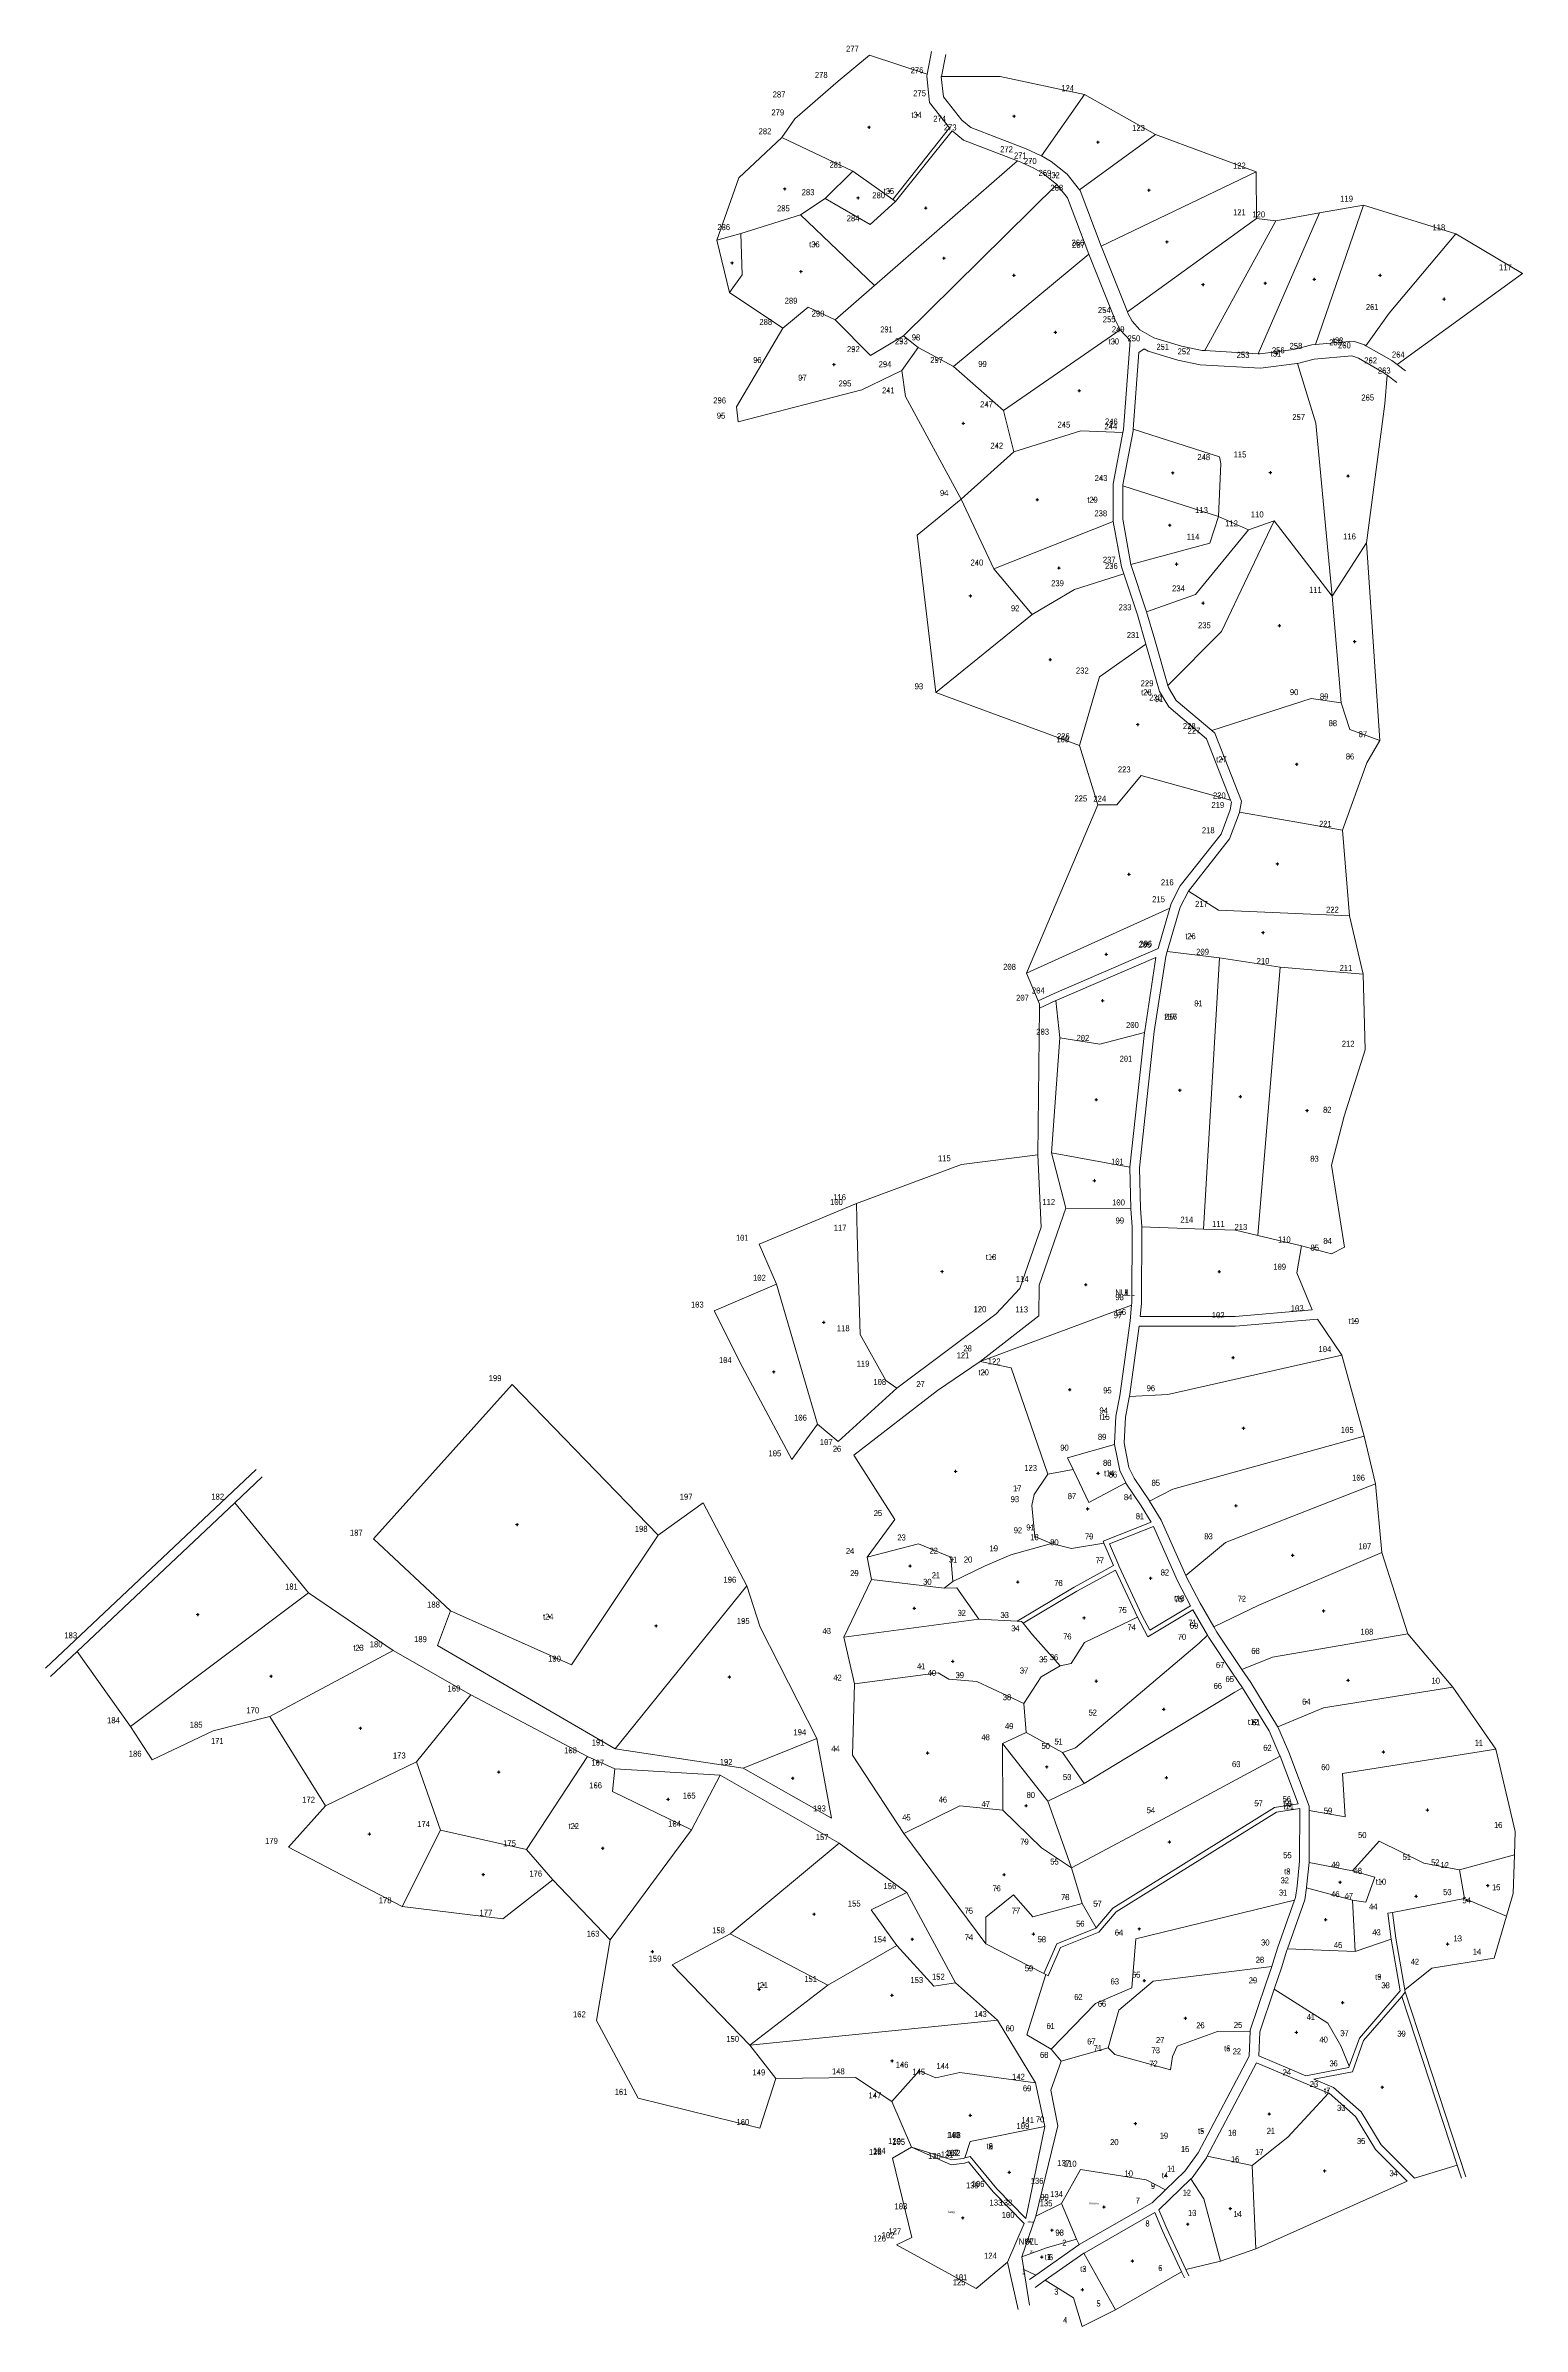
# Model space of a CAD drawing. Header units: metres. Extents: x 547711 to 551864, y 1821204 to 1823097.
# Drawn here: x 547711 to 548937, y 1821204 to 1823097 of the extents above.
import ezdxf
from ezdxf.enums import TextEntityAlignment as Align

# ---------------------------------------------------------------- set-up
doc = ezdxf.new("R2010")
doc.units = ezdxf.units.M
doc.header["$LTSCALE"] = 2
for name, color, linetype, lineweight in [('10', 7, 'Continuous', 13), ('11', 7, 'Continuous', 13), ('22', 7, 'Continuous', 13), ('51', 7, 'Continuous', 13)]:
    doc.layers.add(name, color=color, linetype=linetype, lineweight=lineweight)
doc.layers.add('12', color=7, linetype='Continuous')
doc.layers.add('25', color=7, linetype='Continuous')

msp = doc.modelspace()

# ---------------------------------------------------------------- texts
at = {"layer": '12'}
for s, width, p in [('277', 0.95, (548380.48, 1823092.17)), ('278', 0.95, (548354.6, 1823070.41)), ('276', 0.95, (548434.095, 1823074.31)), ('287', 0.95, (548319.57, 1823054.21)), ('275', 0.95, (548436.2, 1823055.23)), ('124', 0.95, (548559.1, 1823059.43)), ('124', 0.95, (548559.1, 1823059.43)), ('124', 0.95, (548559.1, 1823059.43)), ('279', 0.95, (548318.53, 1823039.3)), ('t34 ', 0.9, (548434.515, 1823037.31)), ('274', 0.95, (548452.85, 1823034.08)), ('282', 0.95, (548307.915, 1823023.68)), ('273', 0.95, (548461.6, 1823026.84)), ('123', 0.95, (548617.9, 1823026.36)), ('123', 0.95, (548617.9, 1823026.36)), ('123', 0.95, (548617.9, 1823026.36)), ('281', 0.85, (548366.685, 1822995.88)), ('272', 0.95, (548508.405, 1823008.79)), ('271', 0.85, (548519.795, 1823003.55)), ('270', 0.95, (548528.11, 1822998.97)), ('122', 0.95, (548701.595, 1822995.2)), ('122', 0.95, (548701.595, 1822995.2)), ('122', 0.95, (548701.595, 1822995.2)), ('269', 0.95, (548540.25, 1822989.12)), ('t32 ', 0.9, (548549.045, 1822987.23)), ('268', 0.95, (548550.07, 1822976.78)), ('285', 0.95, (548323.2, 1822959.7)), ('283', 0.95, (548343.65, 1822973.11)), ('280', 0.95, (548402.26, 1822970.56)), ('t35 ', 0.9, (548411.635, 1822974.02)), ('121', 0.85, (548701.695, 1822956.47)), ('121', 0.85, (548701.695, 1822956.47)), ('121', 0.85, (548701.695, 1822956.47)), ('119', 0.95, (548790.63, 1822967.74)), ('119', 0.95, (548790.63, 1822967.74)), ('119', 0.95, (548790.63, 1822967.74)), ('286', 0.95, (548273.635, 1822944.13)), ('284', 0.95, (548381.03, 1822951.49)), ('120', 0.95, (548717.71, 1822954.66)), ('120', 0.95, (548717.71, 1822954.66)), ('120', 0.95, (548717.71, 1822954.66)), ('118', 0.95, (548867.2, 1822943.94)), ('118', 0.95, (548867.2, 1822943.94)), ('118', 0.95, (548867.2, 1822943.94)), ('t36 ', 0.9, (548349.805, 1822929.83)), ('266', 0.95, (548567.595, 1822931.22)), ('267', 0.95, (548568.06, 1822929.27)), ('117', 0.95, (548922.44, 1822910.86)), ('117', 0.95, (548922.44, 1822910.86)), ('117', 0.95, (548922.44, 1822910.86)), ('289', 0.95, (548329.54, 1822883.03)), ('288', 0.95, (548308.55, 1822865.41)), ('290', 0.95, (548351.96, 1822872.37)), ('254', 0.95, (548589.54, 1822875.33)), ('255', 0.95, (548593.55, 1822867.65)), ('261', 0.85, (548811.825, 1822877.83)), ('292', 0.95, (548381.255, 1822842.84)), ('291', 0.85, (548408.745, 1822859.18)), ('293', 0.95, (548421.08, 1822849.36)), ('98', 0.95, (548433.23, 1822852.58)), ('98', 0.95, (548433.23, 1822852.58)), ('98', 0.95, (548433.23, 1822852.58)), ('t30 ', 0.9, (548598.265, 1822849.25)), ('249', 0.95, (548601.05, 1822859.37)), ('250', 0.95, (548614.06, 1822851.81)), ('251', 0.85, (548638.015, 1822844.75)), ('256', 0.95, (548733.905, 1822841.86)), ('258', 0.95, (548748.58, 1822845.56)), ('259', 0.95, (548781.47, 1822848.47)), ('t33 ', 0.9, (548784.405, 1822850.09)), ('260', 0.95, (548788.8, 1822846)), ('96', 0.9, (548301.585, 1822833.84)), ('96', 0.9, (548301.585, 1822833.84)), ('96', 0.9, (548301.585, 1822833.84)), ('294', 0.95, (548407.54, 1822830.37)), ('297', 0.95, (548450.35, 1822833.85)), ('99', 0.95, (548488.44, 1822830.58)), ('99', 0.95, (548488.44, 1822830.58)), ('99', 0.95, (548488.44, 1822830.58)), ('252', 0.95, (548655.675, 1822840.99)), ('253', 0.95, (548704.69, 1822838.12)), ('t31 ', 0.9, (548732.875, 1822839.04)), ('262', 0.95, (548810.585, 1822833.48)), ('263', 0.95, (548821.85, 1822825.12)), ('264', 0.95, (548833.53, 1822838.37)), ('97', 0.95, (548338.99, 1822819.17)), ('97', 0.95, (548338.99, 1822819.17)), ('97', 0.95, (548338.99, 1822819.17)), ('295', 0.95, (548374.24, 1822814.39)), ('241', 0.85, (548410.245, 1822808.59)), ('296', 0.95, (548270.265, 1822800.3)), ('95', 0.95, (548271.44, 1822787.67)), ('95', 0.95, (548271.44, 1822787.67)), ('95', 0.95, (548271.44, 1822787.67)), ('247', 0.95, (548491.75, 1822797.07)), ('257', 0.95, (548750.87, 1822786.54)), ('265', 0.95, (548808.17, 1822802.71)), ('245', 0.95, (548555.96, 1822780.22)), ('244', 0.95, (548594.88, 1822778.78)), ('246', 0.95, (548595.395, 1822782.76)), ('242', 0.95, (548500.285, 1822762.76)), ('248', 0.95, (548672.04, 1822753.23)), ('115', 0.95, (548702.14, 1822755.44)), ('115', 0.95, (548702.14, 1822755.44)), ('115', 0.95, (548702.14, 1822755.44)), ('243', 0.95, (548586.82, 1822735.89)), ('94', 0.95, (548456.65, 1822723.54)), ('94', 0.95, (548456.65, 1822723.54)), ('94', 0.95, (548456.65, 1822723.54)), ('t29 ', 0.9, (548580.615, 1822717.93)), ('113', 0.95, (548670.22, 1822709.27)), ('113', 0.95, (548670.22, 1822709.27)), ('113', 0.95, (548670.22, 1822709.27)), ('238', 0.95, (548586.62, 1822706.6)), ('112', 0.95, (548695.155, 1822698.26)), ('112', 0.95, (548695.155, 1822698.26)), ('112', 0.95, (548695.155, 1822698.26)), ('110', 0.95, (548716.49, 1822705.68)), ('110', 0.95, (548716.49, 1822705.68)), ('110', 0.95, (548716.49, 1822705.68)), ('114', 0.95, (548663.15, 1822687.12)), ('114', 0.95, (548663.15, 1822687.12)), ('114', 0.95, (548663.15, 1822687.12)), ('116', 0.95, (548793.045, 1822687.42)), ('116', 0.95, (548793.045, 1822687.42)), ('116', 0.95, (548793.045, 1822687.42)), ('240', 0.95, (548483.79, 1822665.75)), ('237', 0.95, (548593.64, 1822668.09)), ('236', 0.95, (548595.395, 1822662.87)), ('239', 0.95, (548550.7, 1822648.61)), ('234', 0.95, (548651.09, 1822644.31)), ('111', 0.85, (548764.685, 1822643.09)), ('111', 0.85, (548764.685, 1822643.09)), ('111', 0.85, (548764.685, 1822643.09)), ('92', 0.9, (548515.585, 1822627.77)), ('92', 0.9, (548515.585, 1822627.77)), ('92', 0.9, (548515.585, 1822627.77)), ('233', 0.95, (548606.71, 1822628.64)), ('231', 0.85, (548613.405, 1822605.59)), ('235', 0.95, (548672.62, 1822613.7)), ('93', 0.95, (548435.66, 1822563.04)), ('93', 0.95, (548435.66, 1822563.04)), ('93', 0.95, (548435.66, 1822563.04)), ('232', 0.95, (548571.285, 1822576.12)), ('229', 0.95, (548624.97, 1822565.56)), ('t28 ', 0.9, (548625.345, 1822558.07)), ('90', 0.95, (548747.08, 1822558.21)), ('90', 0.95, (548747.08, 1822558.21)), ('90', 0.95, (548747.08, 1822558.21)), ('230', 0.95, (548632.03, 1822553.67)), ('91', 0.8, (548634.985, 1822552.43)), ('91', 0.8, (548634.985, 1822552.43)), ('91', 0.8, (548634.985, 1822552.43)), ('89', 0.95, (548772, 1822554.58)), ('89', 0.95, (548772, 1822554.58)), ('89', 0.95, (548772, 1822554.58)), ('226', 0.95, (548555.505, 1822521.6)), ('228', 0.95, (548660.05, 1822530.02)), ('227', 0.95, (548663.99, 1822526.18)), ('88', 0.95, (548779.17, 1822532.46)), ('88', 0.95, (548779.17, 1822532.46)), ('88', 0.95, (548779.17, 1822532.46)), ('87', 0.95, (548804.1, 1822523.3)), ('87', 0.95, (548804.1, 1822523.3)), ('87', 0.95, (548804.1, 1822523.3)), ('109', 0.95, (548554.98, 1822519.05)), ('109', 0.95, (548554.98, 1822519.05)), ('109', 0.95, (548554.98, 1822519.05)), ('t27 ', 0.9, (548687.625, 1822502.44)), ('86', 0.9, (548793.465, 1822504.83)), ('86', 0.9, (548793.465, 1822504.83)), ('86', 0.9, (548793.465, 1822504.83)), ('223', 0.95, (548606.06, 1822494.04)), ('225', 0.95, (548570.04, 1822469.95)), ('224', 0.95, (548585.75, 1822469.74)), ('219', 0.95, (548683.74, 1822464.51)), ('220', 0.95, (548685.01, 1822472.42)), ('221', 0.85, (548773.005, 1822448.88)), ('218', 0.95, (548675.8, 1822443.59)), ('216', 0.95, (548641.785, 1822400.35)), ('215', 0.95, (548634.56, 1822386.36)), ('217', 0.95, (548670.15, 1822382.44)), ('222', 0.95, (548778.875, 1822377.67)), ('t26 ', 0.9, (548661.925, 1822355.68)), ('205', 0.95, (548623.12, 1822348.63)), ('206', 0.95, (548623.875, 1822349.43)), ('209', 0.95, (548671.09, 1822342.73)), ('210', 0.95, (548721.28, 1822335.09)), ('208', 0.95, (548510.87, 1822330.21)), ('211', 0.85, (548790.115, 1822329.32)), ('207', 0.95, (548521.62, 1822304.53)), ('204', 0.95, (548534.75, 1822310.57)), ('81', 0.8, (548667.595, 1822299.84)), ('81', 0.8, (548667.595, 1822299.84)), ('81', 0.8, (548667.595, 1822299.84)), ('203', 0.95, (548538.36, 1822276.4)), ('200', 0.95, (548612.88, 1822281.95)), ('216', 0.95, (548644.625, 1822288.88)), ('217', 0.95, (548644.63, 1822288.88)), ('t17 ', 0.9, (548644.625, 1822288.88)), ('202', 0.95, (548571.735, 1822271.23)), ('212', 0.95, (548791.915, 1822266.38)), ('201', 0.85, (548607.485, 1822253.94)), ('82', 0.9, (548774.555, 1822211.55)), ('82', 0.9, (548774.555, 1822211.55)), ('82', 0.9, (548774.555, 1822211.55)), ('115', 0.95, (548456.79, 1822171.38)), ('101', 0.85, (548600.445, 1822168.65)), ('83', 0.95, (548763.97, 1822170.95)), ('83', 0.95, (548763.97, 1822170.95)), ('83', 0.95, (548763.97, 1822170.95)), ('100', 0.95, (548367.22, 1822135.02)), ('100', 0.95, (548367.22, 1822135.02)), ('100', 0.95, (548367.22, 1822135.02)), ('116', 0.95, (548369.795, 1822139.08)), ('112', 0.95, (548543.385, 1822135.11)), ('100', 0.95, (548601.33, 1822134.67)), ('101', 0.85, (548288.995, 1822105.33)), ('101', 0.85, (548288.995, 1822105.33)), ('101', 0.85, (548288.995, 1822105.33)), ('117', 0.95, (548370.22, 1822113.65)), ('99', 0.95, (548602.41, 1822119.69)), ('214', 0.95, (548657.98, 1822120.41)), ('111', 0.85, (548684.235, 1822116.84)), ('213', 0.95, (548702.91, 1822114.36)), ('110', 0.95, (548738.94, 1822103.94)), ('t18 ', 0.9, (548496.415, 1822089.46)), ('85', 0.95, (548764.14, 1822097.18)), ('85', 0.95, (548764.14, 1822097.18)), ('85', 0.95, (548764.14, 1822097.18)), ('84', 0.95, (548774.81, 1822102.74)), ('84', 0.95, (548774.81, 1822102.74)), ('84', 0.95, (548774.81, 1822102.74)), ('102', 0.95, (548303.295, 1822072.17)), ('102', 0.95, (548303.295, 1822072.17)), ('102', 0.95, (548303.295, 1822072.17)), ('114', 0.95, (548521.44, 1822071.16)), ('109', 0.95, (548735.05, 1822081.32)), ('103', 0.95, (548251.74, 1822049.92)), ('103', 0.95, (548251.74, 1822049.92)), ('103', 0.95, (548251.74, 1822049.92)), ('98', 0.95, (548602.22, 1822056.06)), ('NULL ', 0.95, (548607.625, 1822059.94)), ('NULL ', 0.95, (548607.625, 1822059.94)), ('NULL ', 0.95, (548607.625, 1822059.94)), ('1', 0.65, (548607.635, 1822059.94)), ('1', 0.65, (548607.635, 1822059.94)), ('1', 0.65, (548607.635, 1822059.94)), ('103', 0.95, (548749.63, 1822046.87)), ('118', 0.95, (548372.85, 1822030.3)), ('120', 0.95, (548486.32, 1822046.12)), ('113', 0.95, (548520.95, 1822045.89)), ('97', 0.95, (548600.88, 1822041.13)), ('t16 ', 0.9, (548604.105, 1822043.71)), ('102', 0.95, (548684.065, 1822041.15)), ('t19 ', 0.9, (548797.455, 1822036.22)), ('28', 0.95, (548476.05, 1822013.54)), ('28', 0.95, (548476.05, 1822013.54)), ('28', 0.95, (548476.05, 1822013.54)), ('104', 0.95, (548772.64, 1822012.98)), ('104', 0.95, (548274.98, 1822003.87)), ('104', 0.95, (548274.98, 1822003.87)), ('104', 0.95, (548274.98, 1822003.87)), ('119', 0.95, (548389.27, 1822000.92)), ('121', 0.85, (548472.215, 1822007.92)), ('t20 ', 0.9, (548490.245, 1821993.66)), ('122', 0.95, (548498.135, 1822002.7)), ('199', 0.95, (548083.9, 1821988.88)), ('108', 0.95, (548403.15, 1821985.71)), ('108', 0.95, (548403.15, 1821985.71)), ('108', 0.95, (548403.15, 1821985.71)), ('27', 0.95, (548436.97, 1821983.94)), ('27', 0.95, (548436.97, 1821983.94)), ('27', 0.95, (548436.97, 1821983.94)), ('95', 0.95, (548592.11, 1821978.7)), ('96', 0.9, (548628.205, 1821980.56)), ('106', 0.95, (548337.375, 1821956.06)), ('106', 0.95, (548337.375, 1821956.06)), ('106', 0.95, (548337.375, 1821956.06)), ('t15 ', 0.9, (548590.615, 1821956.75)), ('94', 0.95, (548588.99, 1821962)), ('107', 0.95, (548358.77, 1821935.82)), ('107', 0.95, (548358.77, 1821935.82)), ('107', 0.95, (548358.77, 1821935.82)), ('89', 0.95, (548587.72, 1821940.17)), ('105', 0.95, (548791.17, 1821945.94)), ('105', 0.95, (548316.09, 1821926.5)), ('105', 0.95, (548316.09, 1821926.5)), ('105', 0.95, (548316.09, 1821926.5)), ('26', 0.9, (548367.675, 1821930.3)), ('26', 0.9, (548367.675, 1821930.3)), ('26', 0.9, (548367.675, 1821930.3)), ('123', 0.95, (548528.39, 1821914.35)), ('90', 0.95, (548556.48, 1821931.17)), ('88', 0.95, (548591.99, 1821918.57)), ('17', 0.95, (548517.24, 1821897.45)), ('17', 0.95, (548517.24, 1821897.45)), ('17', 0.95, (548517.24, 1821897.45)), ('t14 ', 0.9, (548594.425, 1821909.9)), ('86', 0.9, (548596.715, 1821908.88)), ('85', 0.95, (548632.21, 1821901.98)), ('106', 0.95, (548800.555, 1821906.26)), ('182', 0.95, (547853.675, 1821890.55)), ('197', 0.95, (548242.46, 1821890.42)), ('25', 0.95, (548401.62, 1821876.9)), ('25', 0.95, (548401.62, 1821876.9)), ('25', 0.95, (548401.62, 1821876.9)), ('93', 0.95, (548515.28, 1821888.45)), ('87', 0.95, (548562.64, 1821890.96)), ('84', 0.95, (548609.33, 1821890.11)), ('187', 0.95, (547968.71, 1821860.66)), ('198', 0.95, (548205.17, 1821863.79)), ('92', 0.9, (548517.835, 1821862.63)), ('91', 0.8, (548528.235, 1821864.98)), ('79', 0.95, (548576.98, 1821857.53)), ('81', 0.8, (548619.065, 1821874.3)), ('83', 0.95, (548676.03, 1821857.59)), ('24', 0.95, (548378.55, 1821845.49)), ('24', 0.95, (548378.55, 1821845.49)), ('24', 0.95, (548378.55, 1821845.49)), ('23', 0.95, (548421.24, 1821856.66)), ('23', 0.95, (548421.24, 1821856.66)), ('23', 0.95, (548421.24, 1821856.66)), ('22', 0.9, (548447.945, 1821845.65)), ('22', 0.9, (548447.945, 1821845.65)), ('22', 0.9, (548447.945, 1821845.65)), ('19', 0.95, (548497.78, 1821847.61)), ('19', 0.95, (548497.78, 1821847.61)), ('19', 0.95, (548497.78, 1821847.61)), ('18', 0.95, (548531.56, 1821856.9)), ('18', 0.95, (548531.56, 1821856.9)), ('18', 0.95, (548531.56, 1821856.9)), ('80', 0.95, (548548.08, 1821852.69)), ('107', 0.95, (548805.78, 1821849.4)), ('196', 0.95, (548278.755, 1821821.6)), ('29', 0.95, (548382.15, 1821827.06)), ('29', 0.95, (548382.15, 1821827.06)), ('29', 0.95, (548382.15, 1821827.06)), ('30', 0.95, (548442.67, 1821819.82)), ('30', 0.95, (548442.67, 1821819.82)), ('30', 0.95, (548442.67, 1821819.82)), ('21', 0.8, (548449.785, 1821825.37)), ('21', 0.8, (548449.785, 1821825.37)), ('21', 0.8, (548449.785, 1821825.37)), ('31', 0.8, (548463.985, 1821838.31)), ('31', 0.8, (548463.985, 1821838.31)), ('31', 0.8, (548463.985, 1821838.31)), ('20', 0.95, (548476.44, 1821838.34)), ('20', 0.95, (548476.44, 1821838.34)), ('20', 0.95, (548476.44, 1821838.34)), ('77', 0.95, (548585.71, 1821837.59)), ('82', 0.9, (548639.815, 1821827.58)), ('181', 0.85, (547914.885, 1821815.94)), ('188', 0.95, (548032.8, 1821800.95)), ('78', 0.95, (548551.49, 1821818.9)), ('t13 ', 0.9, (548652.685, 1821806.14)), ('73', 0.95, (548651.36, 1821805.45)), ('72', 0.9, (548703.685, 1821805.75)), ('t24 ', 0.9, (548128.865, 1821790.93)), ('195', 0.95, (548289.83, 1821787.32)), ('32', 0.9, (548471.195, 1821794.06)), ('32', 0.9, (548471.195, 1821794.06)), ('32', 0.9, (548471.195, 1821794.06)), ('33', 0.95, (548506.8, 1821792.3)), ('33', 0.95, (548506.8, 1821792.3)), ('33', 0.95, (548506.8, 1821792.3)), ('75', 0.95, (548604.66, 1821796.46)), ('74', 0.95, (548612.27, 1821782.16)), ('71', 0.8, (548662.655, 1821785.96)), ('69', 0.95, (548664, 1821783.29)), ('183', 0.95, (547731.68, 1821775.46)), ('t23 ', 0.9, (547971.455, 1821765.2)), ('180', 0.95, (547985.17, 1821768.03)), ('189', 0.95, (548021.97, 1821772.27)), ('43', 0.95, (548359.13, 1821779.06)), ('43', 0.95, (548359.13, 1821779.06)), ('43', 0.95, (548359.13, 1821779.06)), ('34', 0.95, (548515.72, 1821781.25)), ('34', 0.95, (548515.72, 1821781.25)), ('34', 0.95, (548515.72, 1821781.25)), ('76', 0.9, (548558.875, 1821774.51)), ('70', 0.95, (548653.97, 1821774.17)), ('108', 0.95, (548807.51, 1821778.41)), ('190', 0.95, (548133.2, 1821756.06)), ('41', 0.8, (548437.495, 1821749.72)), ('41', 0.8, (548437.495, 1821749.72)), ('41', 0.8, (548437.495, 1821749.72)), ('40', 0.95, (548446.4, 1821744.21)), ('40', 0.95, (548446.4, 1821744.21)), ('40', 0.95, (548446.4, 1821744.21)), ('37', 0.95, (548522.92, 1821746.23)), ('37', 0.95, (548522.92, 1821746.23)), ('37', 0.95, (548522.92, 1821746.23)), ('35', 0.95, (548538.91, 1821755.49)), ('35', 0.95, (548538.91, 1821755.49)), ('35', 0.95, (548538.91, 1821755.49)), ('36', 0.9, (548547.805, 1821757.35)), ('36', 0.9, (548547.805, 1821757.35)), ('36', 0.9, (548547.805, 1821757.35)), ('67', 0.95, (548685.69, 1821750.72)), ('68', 0.95, (548715.04, 1821762.5)), ('169', 0.95, (548049.73, 1821731.3)), ('42', 0.9, (548368.105, 1821740.34)), ('42', 0.9, (548368.105, 1821740.34)), ('42', 0.9, (548368.105, 1821740.34)), ('39', 0.95, (548469.54, 1821742.42)), ('39', 0.95, (548469.54, 1821742.42)), ('39', 0.95, (548469.54, 1821742.42)), ('66', 0.9, (548683.715, 1821733.42)), ('65', 0.95, (548693.59, 1821739.13)), ('10', 0.95, (548864.61, 1821737.78)), ('10', 0.95, (548864.61, 1821737.78)), ('10', 0.95, (548864.61, 1821737.78)), ('170', 0.95, (547882.81, 1821713.23)), ('38', 0.95, (548508.73, 1821724.07)), ('38', 0.95, (548508.73, 1821724.07)), ('38', 0.95, (548508.73, 1821724.07)), ('52', 0.9, (548579.935, 1821711.32)), ('52', 0.9, (548579.935, 1821711.32)), ('52', 0.9, (548579.935, 1821711.32)), ('64', 0.95, (548757.23, 1821720.4)), ('184', 0.95, (547767.14, 1821705)), ('185', 0.95, (547835.79, 1821701.21)), ('171', 0.85, (547853.335, 1821687.71)), ('194', 0.95, (548336.81, 1821694.99)), ('48', 0.95, (548491.01, 1821690.83)), ('48', 0.95, (548491.01, 1821690.83)), ('48', 0.95, (548491.01, 1821690.83)), ('49', 0.95, (548510.57, 1821700.09)), ('49', 0.95, (548510.57, 1821700.09)), ('49', 0.95, (548510.57, 1821700.09)), ('51', 0.8, (548551.525, 1821687.28)), ('51', 0.8, (548551.525, 1821687.28)), ('51', 0.8, (548551.525, 1821687.28)), ('t12 ', 0.9, (548713.905, 1821703.51)), ('61', 0.8, (548715.675, 1821703.15)), ('186', 0.95, (547785.185, 1821677.22)), ('173', 0.95, (548004.39, 1821675.71)), ('168', 0.95, (548146.49, 1821680.01)), ('167', 0.95, (548169.05, 1821669.78)), ('191', 0.85, (548169.345, 1821686.49)), ('192', 0.95, (548275.685, 1821670.33)), ('44', 0.95, (548366.46, 1821681.33)), ('44', 0.95, (548366.46, 1821681.33)), ('44', 0.95, (548366.46, 1821681.33)), ('50', 0.95, (548540.86, 1821683.56)), ('50', 0.95, (548540.86, 1821683.56)), ('50', 0.95, (548540.86, 1821683.56)), ('63', 0.95, (548699.03, 1821668.55)), ('62', 0.9, (548724.905, 1821682.07)), ('11', 0.8, (548900.325, 1821686.22)), ('11', 0.8, (548900.325, 1821686.22)), ('11', 0.8, (548900.325, 1821686.22)), ('166', 0.95, (548167.315, 1821650.95)), ('53', 0.95, (548558.71, 1821657.78)), ('53', 0.95, (548558.71, 1821657.78)), ('53', 0.95, (548558.71, 1821657.78)), ('60', 0.95, (548773.05, 1821666)), ('172', 0.95, (547929.125, 1821639.03)), ('165', 0.95, (548244.99, 1821642.42)), ('193', 0.95, (548353.12, 1821631.75)), ('46', 0.9, (548455.535, 1821639.11)), ('46', 0.9, (548455.535, 1821639.11)), ('46', 0.9, (548455.535, 1821639.11)), ('47', 0.95, (548491.14, 1821635.5)), ('47', 0.95, (548491.14, 1821635.5)), ('47', 0.95, (548491.14, 1821635.5)), ('80', 0.95, (548528.49, 1821642.96)), ('80', 0.95, (548528.49, 1821642.96)), ('80', 0.95, (548528.49, 1821642.96)), ('57', 0.95, (548717.54, 1821635.98)), ('56', 0.9, (548741.005, 1821639.51)), ('58', 0.95, (548741.53, 1821635.81)), ('t11 ', 0.9, (548743.415, 1821633.48)), ('174', 0.95, (548024.56, 1821618.79)), ('t22 ', 0.9, (548150.045, 1821617.11)), ('164', 0.95, (548232.83, 1821619.04)), ('45', 0.95, (548425.32, 1821624.29)), ('45', 0.95, (548425.32, 1821624.29)), ('45', 0.95, (548425.32, 1821624.29)), ('54', 0.95, (548628.17, 1821630.28)), ('54', 0.95, (548628.17, 1821630.28)), ('54', 0.95, (548628.17, 1821630.28)), ('59', 0.95, (548775.21, 1821629.84)), ('16', 0.9, (548916.485, 1821618.02)), ('16', 0.9, (548916.485, 1821618.02)), ('16', 0.9, (548916.485, 1821618.02)), ('179', 0.95, (547898.34, 1821604.87)), ('175', 0.95, (548095.88, 1821602.88)), ('157', 0.95, (548355.35, 1821608.01)), ('79', 0.95, (548523.24, 1821604.22)), ('79', 0.95, (548523.24, 1821604.22)), ('79', 0.95, (548523.24, 1821604.22)), ('55', 0.95, (548741.51, 1821592.96)), ('50', 0.95, (548803.63, 1821609.66)), ('176', 0.95, (548117.615, 1821577.74)), ('55', 0.95, (548548.19, 1821587.68)), ('55', 0.95, (548548.19, 1821587.68)), ('55', 0.95, (548548.19, 1821587.68)), ('t8 ', 0.9, (548742.305, 1821579.49)), ('49', 0.95, (548781.46, 1821585.01)), ('48', 0.95, (548799.9, 1821579.96)), ('51', 0.8, (548840.585, 1821591.39)), ('52', 0.9, (548864.175, 1821586.95)), ('12', 0.9, (548872.065, 1821584.72)), ('12', 0.9, (548872.065, 1821584.72)), ('12', 0.9, (548872.065, 1821584.72)), ('178', 0.95, (547992.66, 1821555.53)), ('156', 0.95, (548411.605, 1821567.29)), ('76', 0.9, (548500.185, 1821565.44)), ('76', 0.9, (548500.185, 1821565.44)), ('76', 0.9, (548500.185, 1821565.44)), ('78', 0.95, (548557.15, 1821558.19)), ('78', 0.95, (548557.15, 1821558.19)), ('78', 0.95, (548557.15, 1821558.19)), ('31', 0.8, (548737.885, 1821561.97)), ('32', 0.9, (548739.295, 1821572.06)), ('46', 0.9, (548781.325, 1821560.68)), ('47', 0.95, (548792.43, 1821559.1)), ('t10 ', 0.9, (548819.975, 1821570.98)), ('53', 0.95, (548874.29, 1821562.29)), ('54', 0.95, (548890.3, 1821555.49)), ('15', 0.95, (548914.82, 1821566.38)), ('15', 0.95, (548914.82, 1821566.38)), ('15', 0.95, (548914.82, 1821566.38)), ('177', 0.95, (548076.29, 1821545.21)), ('155', 0.95, (548381.95, 1821552.86)), ('75', 0.95, (548477.1, 1821546.94)), ('75', 0.95, (548477.1, 1821546.94)), ('75', 0.95, (548477.1, 1821546.94)), ('77', 0.95, (548516.25, 1821547.03)), ('77', 0.95, (548516.25, 1821547.03)), ('77', 0.95, (548516.25, 1821547.03)), ('56', 0.9, (548569.655, 1821536.09)), ('56', 0.9, (548569.655, 1821536.09)), ('56', 0.9, (548569.655, 1821536.09)), ('57', 0.95, (548583.86, 1821552.72)), ('57', 0.95, (548583.86, 1821552.72)), ('57', 0.95, (548583.86, 1821552.72)), ('44', 0.95, (548812.74, 1821550.29)), ('163', 0.95, (548165.22, 1821527.77)), ('158', 0.95, (548269.33, 1821530.63)), ('154', 0.95, (548403.28, 1821523.1)), ('74', 0.95, (548477.15, 1821524.81)), ('74', 0.95, (548477.15, 1821524.81)), ('74', 0.95, (548477.15, 1821524.81)), ('58', 0.95, (548537.66, 1821523.11)), ('58', 0.95, (548537.66, 1821523.11)), ('58', 0.95, (548537.66, 1821523.11)), ('64', 0.95, (548601.71, 1821528.78)), ('64', 0.95, (548601.71, 1821528.78)), ('64', 0.95, (548601.71, 1821528.78)), ('30', 0.95, (548723.15, 1821520.51)), ('45', 0.95, (548783.58, 1821518.34)), ('43', 0.95, (548815.44, 1821528.93)), ('13', 0.95, (548882.89, 1821523.89)), ('13', 0.95, (548882.89, 1821523.89)), ('13', 0.95, (548882.89, 1821523.89)), ('159', 0.95, (548216.6, 1821507.17)), ('59', 0.95, (548527.03, 1821499.11)), ('59', 0.95, (548527.03, 1821499.11)), ('59', 0.95, (548527.03, 1821499.11)), ('28', 0.95, (548718.72, 1821506.17)), ('42', 0.9, (548847.275, 1821504.5)), ('14', 0.95, (548898.93, 1821512.86)), ('14', 0.95, (548898.93, 1821512.86)), ('14', 0.95, (548898.93, 1821512.86)), ('t21 ', 0.9, (548306.965, 1821485.2)), ('151', 0.85, (548345.825, 1821490.27)), ('153', 0.95, (548433.9, 1821489.37)), ('152', 0.95, (548451.795, 1821492.15)), ('63', 0.95, (548598.24, 1821488.2)), ('63', 0.95, (548598.24, 1821488.2)), ('63', 0.95, (548598.24, 1821488.2)), ('65', 0.95, (548616.02, 1821493.77)), ('65', 0.95, (548616.02, 1821493.77)), ('65', 0.95, (548616.02, 1821493.77)), ('29', 0.95, (548712.91, 1821489.13)), ('t9 ', 0.9, (548817.815, 1821492.01)), ('38', 0.95, (548822.99, 1821484.97)), ('162', 0.95, (548153.865, 1821460.99)), ('143', 0.95, (548486.65, 1821461.15)), ('62', 0.9, (548568.015, 1821475.22)), ('62', 0.9, (548568.015, 1821475.22)), ('62', 0.9, (548568.015, 1821475.22)), ('66', 0.9, (548587.595, 1821469.73)), ('66', 0.9, (548587.595, 1821469.73)), ('66', 0.9, (548587.595, 1821469.73)), ('60', 0.95, (548511.13, 1821449.28)), ('60', 0.95, (548511.13, 1821449.28)), ('60', 0.95, (548511.13, 1821449.28)), ('61', 0.8, (548544.945, 1821451.2)), ('61', 0.8, (548544.945, 1821451.2)), ('61', 0.8, (548544.945, 1821451.2)), ('26', 0.9, (548669.315, 1821451.78)), ('25', 0.95, (548700.51, 1821452.12)), ('41', 0.8, (548760.905, 1821458.59)), ('37', 0.95, (548788.81, 1821445.25)), ('39', 0.95, (548836.15, 1821444.88)), ('150', 0.95, (548281.1, 1821440.52)), ('68', 0.95, (548539.65, 1821427.21)), ('68', 0.95, (548539.65, 1821427.21)), ('68', 0.95, (548539.65, 1821427.21)), ('67', 0.95, (548578.78, 1821438.36)), ('67', 0.95, (548578.78, 1821438.36)), ('67', 0.95, (548578.78, 1821438.36)), ('71', 0.8, (548584.135, 1821432.84)), ('71', 0.8, (548584.135, 1821432.84)), ('71', 0.8, (548584.135, 1821432.84)), ('73', 0.95, (548632.18, 1821431.1)), ('73', 0.95, (548632.18, 1821431.1)), ('73', 0.95, (548632.18, 1821431.1)), ('27', 0.95, (548635.91, 1821439.63)), ('t6 ', 0.9, (548692.485, 1821432.71)), ('22', 0.9, (548699.525, 1821430.12)), ('40', 0.95, (548771.55, 1821439.95)), ('149', 0.95, (548302.83, 1821412.68)), ('148', 0.95, (548368.77, 1821413.63)), ('146', 0.95, (548421.645, 1821419.09)), ('145', 0.95, (548435.56, 1821413.32)), ('144', 0.95, (548455.41, 1821417.91)), ('142', 0.95, (548518.295, 1821409.08)), ('72', 0.9, (548630.425, 1821420.04)), ('72', 0.9, (548630.425, 1821420.04)), ('72', 0.9, (548630.425, 1821420.04)), ('24', 0.95, (548741.05, 1821412.76)), ('36', 0.9, (548779.825, 1821420.18)), ('161', 0.85, (548188.435, 1821396.58)), ('147', 0.95, (548399.17, 1821393.64)), ('69', 0.95, (548525.48, 1821399.51)), ('69', 0.95, (548525.48, 1821399.51)), ('69', 0.95, (548525.48, 1821399.51)), ('23', 0.95, (548763.56, 1821403.1)), ('t7 ', 0.9, (548775.355, 1821397.62)), ('160', 0.95, (548289.54, 1821371.52)), ('109', 0.95, (548521.98, 1821368.26)), ('109', 0.95, (548521.98, 1821368.17)), ('109', 0.95, (548521.98, 1821368.17)), ('141', 0.85, (548526.005, 1821373.09)), ('70', 0.95, (548536.22, 1821373.72)), ('70', 0.95, (548536.22, 1821373.72)), ('70', 0.95, (548536.22, 1821373.72)), ('33', 0.95, (548786.2, 1821383.25)), ('128', 0.95, (548399.46, 1821346.61)), ('104', 0.95, (548402.8, 1821347.7)), ('104', 0.95, (548402.8, 1821347.61)), ('104', 0.95, (548402.8, 1821347.61)), ('129', 0.95, (548415.45, 1821355.7)), ('105', 0.95, (548418.8, 1821355.12)), ('105', 0.95, (548418.8, 1821355.03)), ('105', 0.95, (548418.8, 1821355.03)), ('140', 0.95, (548464.16, 1821360.65)), ('108', 0.95, (548465.06, 1821360.75)), ('108', 0.95, (548465.06, 1821360.66)), ('108', 0.95, (548465.06, 1821360.66)), ('t2 ', 0.9, (548495.335, 1821351.49)), ('8', 0.9, (548495.34, 1821351.49)), ('8', 0.9, (548495.34, 1821351.49)), ('8', 0.9, (548495.34, 1821351.49)), ('9', 0.9, (548495.34, 1821351.49)), ('9', 0.9, (548495.34, 1821351.49)), ('9', 0.9, (548495.34, 1821351.49)), ('20', 0.95, (548597.84, 1821354.84)), ('19', 0.95, (548638.99, 1821360.22)), ('15', 0.95, (548656.63, 1821349.08)), ('t5 ', 0.9, (548670.745, 1821364.07)), ('18', 0.95, (548695.71, 1821362.59)), ('17', 0.95, (548718.12, 1821346.56)), ('21', 0.8, (548727.755, 1821364.2)), ('35', 0.95, (548802.73, 1821355.77)), ('130', 0.95, (548448.55, 1821343.3)), ('131', 0.85, (548458.995, 1821344.57)), ('107', 0.95, (548463.31, 1821345.99)), ('107', 0.95, (548463.31, 1821345.9)), ('107', 0.95, (548463.31, 1821345.9)), ('132', 0.95, (548464.865, 1821345.81)), ('137', 0.95, (548555.74, 1821337.49)), ('110', 0.95, (548561.2, 1821336.99)), ('110', 0.95, (548561.2, 1821336.9)), ('110', 0.95, (548561.2, 1821336.9)), ('10', 0.95, (548609.77, 1821328.8)), ('11', 0.8, (548644.965, 1821332.84)), ('16', 0.9, (548698.115, 1821340.68)), ('34', 0.95, (548829.63, 1821328.98)), ('139', 0.95, (548480.01, 1821318.92)), ('106', 0.95, (548484.715, 1821320.22)), ('106', 0.95, (548484.715, 1821320.13)), ('106', 0.95, (548484.715, 1821320.13)), ('136', 0.95, (548533.735, 1821322.69)), ('99', 0.95, (548539.91, 1821309.28)), ('99', 0.95, (548539.91, 1821309.19)), ('99', 0.95, (548539.91, 1821309.19)), ('134', 0.95, (548549.86, 1821311.69)), ('9', 0.9, (548629.89, 1821318.4)), ('t4 ', 0.9, (548640.725, 1821327.26)), ('12', 0.9, (548658.005, 1821312.85)), ('103', 0.95, (548420.7, 1821301.64)), ('103', 0.95, (548420.7, 1821301.55)), ('103', 0.95, (548420.7, 1821301.55)), ('133', 0.95, (548499.59, 1821304.68)), ('138', 0.95, (548507.87, 1821304.64)), ('100', 0.95, (548509.69, 1821294.46)), ('100', 0.95, (548509.69, 1821294.37)), ('100', 0.95, (548509.69, 1821294.37)), ('135', 0.95, (548541.23, 1821304.05)), ('7', 0.9, (548617.38, 1821306.36)), ('13', 0.95, (548662.48, 1821296.1)), ('14', 0.95, (548700.12, 1821295.17)), ('126', 0.95, (548402.985, 1821274.87)), ('102', 0.95, (548410.065, 1821277.64)), ('102', 0.95, (548410.065, 1821277.55)), ('102', 0.95, (548410.065, 1821277.55)), ('127', 0.95, (548415.66, 1821280.83)), ('NULL ', 0.95, (548527.535, 1821272.37)), ('NULL ', 0.95, (548527.535, 1821272.28)), ('NULL ', 0.95, (548527.535, 1821272.28)), ('97', 0.95, (548527.54, 1821272.37)), ('97', 0.95, (548527.54, 1821272.28)), ('97', 0.95, (548527.54, 1821272.28)), ('98', 0.95, (548552.44, 1821279.8)), ('98', 0.95, (548552.44, 1821279.71)), ('98', 0.95, (548552.44, 1821279.71)), ('2', 0.85, (548556.395, 1821271.31)), ('8', 0.9, (548625.37, 1821287.33)), ('124', 0.95, (548495.02, 1821260.49)), ('t1 ', 0.9, (548543.585, 1821259.39)), ('7', 0.9, (548543.59, 1821259.39)), ('7', 0.9, (548543.59, 1821259.39)), ('7', 0.9, (548543.59, 1821259.39)), ('6', 0.85, (548545.365, 1821259.39)), ('6', 0.85, (548545.365, 1821259.39)), ('6', 0.85, (548545.365, 1821259.39)), ('125', 0.95, (548469.01, 1821238.52)), ('101', 0.85, (548470.665, 1821242.73)), ('101', 0.85, (548470.665, 1821242.64)), ('101', 0.85, (548470.665, 1821242.64)), ('1', 0.65, (548522.675, 1821247.63)), ('t3 ', 0.9, (548573.015, 1821249.65)), ('6', 0.85, (548636.005, 1821250.38)), ('3', 0.9, (548549.7, 1821230.77)), ('5', 0.9, (548584.71, 1821220.94)), ('4', 0.9, (548556.95, 1821207.08))]:
    msp.add_text(s, height=5, dxfattribs=dict(at, width=width)).set_placement(p, align=Align.CENTER)
at = {"layer": '25', "width": 0.95}
for s, p in [('tang', (548462.495, 1821298.44)), ('moam', (548580.805, 1821305.67)), ('do', (548529.145, 1821265.63))]:
    msp.add_text(s, height=2, dxfattribs=at).set_placement(p, align=Align.CENTER)
at = {"layer": '25'}
msp.add_text('phay', height=2, dxfattribs=at).set_placement((548528.595, 1821290.1), align=Align.CENTER)

# ---------------------------------------------------------------- hatches: boundary and pattern name
at = {"layer": '10'}
for points in [[(548434.517, 1823039.735, 1), (548434.517, 1823039.885, 1)], [(548549.046, 1822989.655, 1), (548549.046, 1822989.805, 1)], [(548411.644, 1822976.441, 1), (548411.644, 1822976.591, 1)], [(548349.808, 1822932.256, 1), (548349.808, 1822932.406, 1)], [(548598.266, 1822851.671, 1), (548598.266, 1822851.821, 1)], [(548784.409, 1822852.513, 1), (548784.409, 1822852.663, 1)], [(548732.88, 1822841.467, 1), (548732.88, 1822841.617, 1)], [(548580.624, 1822720.351, 1), (548580.624, 1822720.501, 1)], [(548625.353, 1822560.491, 1), (548625.353, 1822560.641, 1)], [(548687.631, 1822504.87, 1), (548687.631, 1822505.02, 1)], [(548661.925, 1822358.104, 1), (548661.925, 1822358.254, 1)], [(548644.628, 1822291.307, 1), (548644.628, 1822291.457, 1)], [(548496.422, 1822091.882, 1), (548496.422, 1822092.032, 1)], [(548607.627, 1822062.37, 1), (548607.627, 1822062.52, 1)], [(548607.627, 1822062.37, 1), (548607.627, 1822062.52, 1)], [(548607.627, 1822062.37, 1), (548607.627, 1822062.52, 1)], [(548604.107, 1822046.133, 1), (548604.107, 1822046.283, 1)], [(548797.462, 1822038.644, 1), (548797.462, 1822038.794, 1)], [(548490.253, 1821996.08, 1), (548490.253, 1821996.23, 1)], [(548590.617, 1821959.173, 1), (548590.617, 1821959.323, 1)], [(548594.426, 1821912.328, 1), (548594.426, 1821912.478, 1)], [(548652.69, 1821808.567, 1), (548652.69, 1821808.717, 1)], [(548128.871, 1821793.352, 1), (548128.871, 1821793.502, 1)], [(547971.46, 1821767.623, 1), (547971.46, 1821767.773, 1)], [(548713.906, 1821705.937, 1), (548713.906, 1821706.087, 1)], [(548743.416, 1821635.9, 1), (548743.416, 1821636.05, 1)], [(548150.046, 1821619.531, 1), (548150.046, 1821619.681, 1)], [(548742.315, 1821581.911, 1), (548742.315, 1821582.061, 1)], [(548819.981, 1821573.403, 1), (548819.981, 1821573.553, 1)], [(548306.969, 1821487.621, 1), (548306.969, 1821487.771, 1)], [(548817.819, 1821494.433, 1), (548817.819, 1821494.583, 1)], [(548692.487, 1821435.138, 1), (548692.487, 1821435.288, 1)], [(548775.362, 1821400.042, 1), (548775.362, 1821400.192, 1)], [(548495.34, 1821353.915, 1), (548495.34, 1821354.065, 1)], [(548670.754, 1821366.496, 1), (548670.754, 1821366.646, 1)], [(548640.731, 1821329.687, 1), (548640.731, 1821329.837, 1)], [(548527.538, 1821274.793, 1), (548527.538, 1821274.943, 1)], [(548527.538, 1821274.703, 1), (548527.538, 1821274.853, 1)], [(548527.538, 1821274.703, 1), (548527.538, 1821274.853, 1)], [(548543.59, 1821261.815, 1), (548543.59, 1821261.965, 1)], [(548573.019, 1821252.072, 1), (548573.019, 1821252.222, 1)]]:
    msp.add_hatch(color=256, dxfattribs=at).paths.add_polyline_path(points)
at = {"layer": '11'}
msp.add_hatch(color=256, dxfattribs=at).paths.add_polyline_path([(548607.627, 1822062.37, 1), (548607.627, 1822062.52, 1)])
at = {"layer": '51'}
for points in [[(548514.791, 1823038.666, 1), (548514.491, 1823038.666, 1)], [(548394.421, 1823029.446, 1), (548394.121, 1823029.446, 1)], [(548584.371, 1823017.086, 1), (548584.071, 1823017.086, 1)], [(548324.491, 1822978.326, 1), (548324.191, 1822978.326, 1)], [(548385.271, 1822970.896, 1), (548384.971, 1822970.896, 1)], [(548441.531, 1822962.376, 1), (548441.231, 1822962.376, 1)], [(548626.711, 1822977.246, 1), (548626.411, 1822977.246, 1)], [(548641.701, 1822934.356, 1), (548641.401, 1822934.356, 1)], [(548280.761, 1822916.856, 1), (548280.461, 1822916.856, 1)], [(548337.921, 1822909.766, 1), (548337.621, 1822909.766, 1)], [(548456.531, 1822920.796, 1), (548456.231, 1822920.796, 1)], [(548514.631, 1822906.576, 1), (548514.331, 1822906.576, 1)], [(548818.621, 1822906.586, 1), (548818.321, 1822906.586, 1)], [(548671.591, 1822898.916, 1), (548671.291, 1822898.916, 1)], [(548723.251, 1822899.986, 1), (548722.951, 1822899.986, 1)], [(548763.961, 1822903.216, 1), (548763.661, 1822903.216, 1)], [(548871.661, 1822886.816, 1), (548871.361, 1822886.816, 1)], [(548549.081, 1822859.246, 1), (548548.781, 1822859.246, 1)], [(548365.211, 1822832.566, 1), (548364.911, 1822832.566, 1)], [(548568.871, 1822810.796, 1), (548568.571, 1822810.796, 1)], [(548472.651, 1822783.666, 1), (548472.351, 1822783.666, 1)], [(548646.481, 1822742.656, 1), (548646.181, 1822742.656, 1)], [(548727.551, 1822742.886, 1), (548727.251, 1822742.886, 1)], [(548791.951, 1822740.006, 1), (548791.651, 1822740.006, 1)], [(548534.051, 1822720.316, 1), (548533.751, 1822720.316, 1)], [(548643.981, 1822699.216, 1), (548643.681, 1822699.216, 1)], [(548551.991, 1822663.706, 1), (548551.691, 1822663.706, 1)], [(548649.681, 1822666.896, 1), (548649.381, 1822666.896, 1)], [(548478.591, 1822640.506, 1), (548478.291, 1822640.506, 1)], [(548671.671, 1822634.526, 1), (548671.371, 1822634.526, 1)], [(548735.071, 1822615.846, 1), (548734.771, 1822615.846, 1)], [(548797.411, 1822602.576, 1), (548797.111, 1822602.576, 1)], [(548544.761, 1822587.626, 1), (548544.461, 1822587.626, 1)], [(548617.371, 1822533.786, 1), (548617.071, 1822533.786, 1)], [(548749.351, 1822500.816, 1), (548749.051, 1822500.816, 1)], [(548733.411, 1822418.076, 1), (548733.111, 1822418.076, 1)], [(548610.051, 1822409.456, 1), (548609.751, 1822409.456, 1)], [(548721.441, 1822361.096, 1), (548721.141, 1822361.096, 1)], [(548591.251, 1822343.076, 1), (548590.951, 1822343.076, 1)], [(548588.201, 1822304.576, 1), (548587.901, 1822304.576, 1)], [(548582.951, 1822222.386, 1), (548582.651, 1822222.386, 1)], [(548652.361, 1822230.246, 1), (548652.061, 1822230.246, 1)], [(548702.611, 1822224.936, 1), (548702.311, 1822224.936, 1)], [(548757.961, 1822213.406, 1), (548757.661, 1822213.406, 1)], [(548581.421, 1822155.136, 1), (548581.121, 1822155.136, 1)], [(548455.001, 1822079.866, 1), (548454.701, 1822079.866, 1)], [(548685.061, 1822079.676, 1), (548684.761, 1822079.676, 1)], [(548574.211, 1822068.846, 1), (548573.911, 1822068.846, 1)], [(548356.851, 1822037.566, 1), (548356.551, 1822037.566, 1)], [(548315.261, 1821996.546, 1), (548314.961, 1821996.546, 1)], [(548696.541, 1822008.326, 1), (548696.241, 1822008.326, 1)], [(548560.931, 1821981.766, 1), (548560.631, 1821981.766, 1)], [(548705.201, 1821949.806, 1), (548704.901, 1821949.806, 1)], [(548466.231, 1821913.916, 1), (548465.931, 1821913.916, 1)], [(548584.501, 1821912.346, 1), (548584.201, 1821912.346, 1)], [(548575.821, 1821882.816, 1), (548575.521, 1821882.816, 1)], [(548698.961, 1821885.416, 1), (548698.661, 1821885.416, 1)], [(548102.331, 1821869.806, 1), (548102.031, 1821869.806, 1)], [(548745.981, 1821844.316, 1), (548745.681, 1821844.316, 1)], [(548428.521, 1821835.456, 1), (548428.221, 1821835.456, 1)], [(548628.101, 1821825.306, 1), (548627.801, 1821825.306, 1)], [(548517.881, 1821822.106, 1), (548517.581, 1821822.106, 1)], [(547837.301, 1821795.106, 1), (547837.001, 1821795.106, 1)], [(548432.001, 1821800.276, 1), (548431.701, 1821800.276, 1)], [(548572.951, 1821792.416, 1), (548572.651, 1821792.416, 1)], [(548771.621, 1821798.156, 1), (548771.321, 1821798.156, 1)], [(548217.671, 1821785.786, 1), (548217.371, 1821785.786, 1)], [(548463.951, 1821756.276, 1), (548463.651, 1821756.276, 1)], [(547898.101, 1821743.916, 1), (547897.801, 1821743.916, 1)], [(548278.481, 1821743.296, 1), (548278.181, 1821743.296, 1)], [(548582.971, 1821739.886, 1), (548582.671, 1821739.886, 1)], [(548792.021, 1821740.576, 1), (548791.721, 1821740.576, 1)], [(548638.991, 1821716.486, 1), (548638.691, 1821716.486, 1)], [(547972.271, 1821700.866, 1), (547971.971, 1821700.866, 1)], [(548442.991, 1821680.256, 1), (548442.691, 1821680.256, 1)], [(548821.261, 1821681.086, 1), (548820.961, 1821681.086, 1)], [(548087.021, 1821664.426, 1), (548086.721, 1821664.426, 1)], [(548331.041, 1821659.256, 1), (548330.741, 1821659.256, 1)], [(548541.881, 1821668.736, 1), (548541.581, 1821668.736, 1)], [(548641.261, 1821659.676, 1), (548640.961, 1821659.676, 1)], [(548227.681, 1821641.746, 1), (548227.381, 1821641.746, 1)], [(548524.701, 1821636.466, 1), (548524.401, 1821636.466, 1)], [(548857.851, 1821632.886, 1), (548857.551, 1821632.886, 1)], [(547979.791, 1821612.956, 1), (547979.491, 1821612.956, 1)], [(548173.371, 1821601.226, 1), (548173.071, 1821601.226, 1)], [(548643.781, 1821606.346, 1), (548643.481, 1821606.346, 1)], [(548074.271, 1821579.336, 1), (548073.971, 1821579.336, 1)], [(548506.541, 1821579.176, 1), (548506.241, 1821579.176, 1)], [(548785.321, 1821572.966, 1), (548785.021, 1821572.966, 1)], [(548848.381, 1821561.286, 1), (548848.081, 1821561.286, 1)], [(548907.971, 1821570.246, 1), (548907.671, 1821570.246, 1)], [(548348.811, 1821546.476, 1), (548348.511, 1821546.476, 1)], [(548773.371, 1821541.946, 1), (548773.071, 1821541.946, 1)], [(548430.281, 1821525.666, 1), (548429.981, 1821525.666, 1)], [(548530.831, 1821529.946, 1), (548530.531, 1821529.946, 1)], [(548618.661, 1821534.306, 1), (548618.361, 1821534.306, 1)], [(548874.571, 1821521.676, 1), (548874.271, 1821521.676, 1)], [(548214.581, 1821515.396, 1), (548214.281, 1821515.396, 1)], [(548303.091, 1821484.076, 1), (548302.791, 1821484.076, 1)], [(548622.881, 1821491.296, 1), (548622.581, 1821491.296, 1)], [(548413.411, 1821479.146, 1), (548413.111, 1821479.146, 1)], [(548787.481, 1821473.066, 1), (548787.181, 1821473.066, 1)], [(548657.031, 1821460.106, 1), (548656.731, 1821460.106, 1)], [(548749.141, 1821448.356, 1), (548748.841, 1821448.356, 1)], [(548413.551, 1821424.726, 1), (548413.251, 1821424.726, 1)], [(548820.411, 1821402.816, 1), (548820.111, 1821402.816, 1)], [(548478.361, 1821379.546, 1), (548478.061, 1821379.546, 1)], [(548615.521, 1821372.706, 1), (548615.221, 1821372.706, 1)], [(548726.591, 1821380.626, 1), (548726.291, 1821380.626, 1)], [(548772.551, 1821333.456, 1), (548772.251, 1821333.456, 1)], [(548510.791, 1821332.216, 1), (548510.491, 1821332.216, 1)], [(548589.331, 1821303.476, 1), (548589.031, 1821303.476, 1)], [(548694.221, 1821302.116, 1), (548693.921, 1821302.116, 1)], [(548472.191, 1821294.446, 1), (548471.891, 1821294.446, 1)], [(548546.201, 1821284.256, 1), (548545.901, 1821284.256, 1)], [(548658.901, 1821289.236, 1), (548658.601, 1821289.236, 1)], [(548537.701, 1821261.916, 1), (548537.401, 1821261.916, 1)], [(548612.971, 1821258.626, 1), (548612.671, 1821258.626, 1)], [(548571.511, 1821234.776, 1), (548571.211, 1821234.776, 1)]]:
    msp.add_hatch(color=256, dxfattribs=at).paths.add_polyline_path(points)

# ---------------------------------------------------------------- linework, layer by layer
at = {"layer": '10'}
for p, q in [((548434.2, 1823039.81), (548433.89, 1823039.81)), ((548434.52, 1823040.12), (548434.52, 1823040.43)), ((548434.52, 1823039.18), (548434.52, 1823039.5)), ((548435.14, 1823039.81), (548434.83, 1823039.81)), ((548548.73, 1822989.73), (548548.42, 1822989.73)), ((548549.05, 1822990.04), (548549.05, 1822990.35)), ((548549.05, 1822989.1), (548549.05, 1822989.42)), ((548549.67, 1822989.73), (548549.36, 1822989.73)), ((548411.33, 1822976.52), (548411.02, 1822976.52)), ((548411.64, 1822976.83), (548411.64, 1822977.14)), ((548411.64, 1822975.89), (548411.64, 1822976.2)), ((548412.27, 1822976.52), (548411.96, 1822976.52)), ((548349.5, 1822932.33), (548349.18, 1822932.33)), ((548349.81, 1822932.64), (548349.81, 1822932.96)), ((548349.81, 1822931.71), (548349.81, 1822932.02)), ((548350.43, 1822932.33), (548350.12, 1822932.33)), ((548597.95, 1822851.75), (548597.64, 1822851.75)), ((548598.27, 1822852.06), (548598.27, 1822852.37)), ((548598.27, 1822851.12), (548598.27, 1822851.43)), ((548598.89, 1822851.75), (548598.58, 1822851.75)), ((548784.1, 1822852.59), (548783.78, 1822852.59)), ((548784.41, 1822852.9), (548784.41, 1822853.21)), ((548784.41, 1822851.96), (548784.41, 1822852.28)), ((548785.03, 1822852.59), (548784.72, 1822852.59)), ((548732.57, 1822841.54), (548732.26, 1822841.54)), ((548732.88, 1822841.85), (548732.88, 1822842.17)), ((548732.88, 1822840.92), (548732.88, 1822841.23)), ((548733.5, 1822841.54), (548733.19, 1822841.54)), ((548580.31, 1822720.43), (548580, 1822720.43)), ((548580.62, 1822720.74), (548580.62, 1822721.05)), ((548580.62, 1822719.8), (548580.62, 1822720.11)), ((548581.25, 1822720.43), (548580.94, 1822720.43)), ((548625.04, 1822560.57), (548624.73, 1822560.57)), ((548625.35, 1822560.88), (548625.35, 1822561.19)), ((548625.35, 1822559.94), (548625.35, 1822560.25)), ((548625.98, 1822560.57), (548625.67, 1822560.57)), ((548687.32, 1822504.94), (548687.01, 1822504.94)), ((548687.63, 1822505.26), (548687.63, 1822505.57)), ((548687.63, 1822504.32), (548687.63, 1822504.63)), ((548688.26, 1822504.94), (548687.94, 1822504.94)), ((548661.61, 1822358.18), (548661.3, 1822358.18)), ((548661.93, 1822358.49), (548661.93, 1822358.8)), ((548661.93, 1822357.55), (548661.93, 1822357.87)), ((548662.55, 1822358.18), (548662.24, 1822358.18)), ((548644.32, 1822291.38), (548644, 1822291.38)), ((548644.63, 1822291.69), (548644.63, 1822292.01)), ((548644.63, 1822290.76), (548644.63, 1822291.07)), ((548645.25, 1822291.38), (548644.94, 1822291.38)), ((548496.11, 1822091.96), (548495.8, 1822091.96)), ((548496.42, 1822092.27), (548496.42, 1822092.58)), ((548496.42, 1822091.33), (548496.42, 1822091.64)), ((548497.05, 1822091.96), (548496.73, 1822091.96)), ((548607.31, 1822062.44), (548607, 1822062.44)), ((548607.31, 1822062.44), (548607, 1822062.44)), ((548607.31, 1822062.44), (548607, 1822062.44)), ((548607.63, 1822062.76), (548607.63, 1822063.07)), ((548607.63, 1822062.76), (548607.63, 1822063.07)), ((548607.63, 1822062.76), (548607.63, 1822063.07)), ((548607.63, 1822061.82), (548607.63, 1822062.13)), ((548607.63, 1822061.82), (548607.63, 1822062.13)), ((548607.63, 1822061.82), (548607.63, 1822062.13)), ((548608.25, 1822062.44), (548607.94, 1822062.44)), ((548608.25, 1822062.44), (548607.94, 1822062.44)), ((548608.25, 1822062.44), (548607.94, 1822062.44)), ((548603.79, 1822046.21), (548603.48, 1822046.21)), ((548604.11, 1822046.52), (548604.11, 1822046.83)), ((548604.11, 1822045.58), (548604.11, 1822045.9)), ((548604.73, 1822046.21), (548604.42, 1822046.21)), ((548797.15, 1822038.72), (548796.84, 1822038.72)), ((548797.46, 1822039.03), (548797.46, 1822039.34)), ((548797.46, 1822038.09), (548797.46, 1822038.41)), ((548798.09, 1822038.72), (548797.77, 1822038.72)), ((548489.94, 1821996.15), (548489.63, 1821996.15)), ((548490.25, 1821996.47), (548490.25, 1821996.78)), ((548490.25, 1821995.53), (548490.25, 1821995.84)), ((548490.88, 1821996.15), (548490.57, 1821996.15)), ((548590.3, 1821959.25), (548589.99, 1821959.25)), ((548590.62, 1821959.56), (548590.62, 1821959.87)), ((548590.62, 1821958.62), (548590.62, 1821958.93)), ((548591.24, 1821959.25), (548590.93, 1821959.25)), ((548594.11, 1821912.4), (548593.8, 1821912.4)), ((548594.43, 1821912.71), (548594.43, 1821913.03)), ((548594.43, 1821911.78), (548594.43, 1821912.09)), ((548595.05, 1821912.4), (548594.74, 1821912.4)), ((548652.38, 1821808.64), (548652.06, 1821808.64)), ((548652.69, 1821808.95), (548652.69, 1821809.27)), ((548652.69, 1821808.02), (548652.69, 1821808.33)), ((548653.31, 1821808.64), (548653, 1821808.64)), ((548128.56, 1821793.43), (548128.25, 1821793.43)), ((548128.87, 1821793.74), (548128.87, 1821794.05)), ((548128.87, 1821792.8), (548128.87, 1821793.11)), ((548129.5, 1821793.43), (548129.18, 1821793.43)), ((547971.46, 1821768.01), (547971.46, 1821768.32)), ((547971.15, 1821767.7), (547970.84, 1821767.7)), ((547971.46, 1821767.07), (547971.46, 1821767.38)), ((547972.08, 1821767.7), (547971.77, 1821767.7)), ((548713.59, 1821706.01), (548713.28, 1821706.01)), ((548713.91, 1821706.32), (548713.91, 1821706.64)), ((548713.91, 1821705.39), (548713.91, 1821705.7)), ((548714.53, 1821706.01), (548714.22, 1821706.01)), ((548743.1, 1821635.97), (548742.79, 1821635.97)), ((548743.42, 1821636.29), (548743.42, 1821636.6)), ((548743.42, 1821635.35), (548743.42, 1821635.66)), ((548744.04, 1821635.97), (548743.73, 1821635.97)), ((548149.73, 1821619.61), (548149.42, 1821619.61)), ((548150.05, 1821619.92), (548150.05, 1821620.23)), ((548150.05, 1821618.98), (548150.05, 1821619.29)), ((548150.67, 1821619.61), (548150.36, 1821619.61)), ((548742, 1821581.99), (548741.69, 1821581.99)), ((548742.31, 1821582.3), (548742.31, 1821582.61)), ((548742.31, 1821581.36), (548742.31, 1821581.67)), ((548742.94, 1821581.99), (548742.63, 1821581.99)), ((548819.67, 1821573.48), (548819.36, 1821573.48)), ((548819.98, 1821573.79), (548819.98, 1821574.1)), ((548819.98, 1821572.85), (548819.98, 1821573.16)), ((548820.61, 1821573.48), (548820.29, 1821573.48)), ((548306.66, 1821487.7), (548306.34, 1821487.7)), ((548306.97, 1821488.01), (548306.97, 1821488.32)), ((548306.97, 1821487.07), (548306.97, 1821487.38)), ((548307.59, 1821487.7), (548307.28, 1821487.7)), ((548817.51, 1821494.51), (548817.19, 1821494.51)), ((548817.82, 1821494.82), (548817.82, 1821495.13)), ((548817.82, 1821493.88), (548817.82, 1821494.19)), ((548818.44, 1821494.51), (548818.13, 1821494.51)), ((548692.17, 1821435.21), (548691.86, 1821435.21)), ((548692.49, 1821435.52), (548692.49, 1821435.84)), ((548692.49, 1821434.59), (548692.49, 1821434.9)), ((548693.11, 1821435.21), (548692.8, 1821435.21)), ((548775.05, 1821400.12), (548774.74, 1821400.12)), ((548775.36, 1821400.43), (548775.36, 1821400.74)), ((548775.36, 1821399.49), (548775.36, 1821399.8)), ((548775.99, 1821400.12), (548775.67, 1821400.12)), ((548495.03, 1821353.99), (548494.72, 1821353.99)), ((548495.34, 1821354.3), (548495.34, 1821354.61)), ((548495.34, 1821353.36), (548495.34, 1821353.68)), ((548495.96, 1821353.99), (548495.65, 1821353.99)), ((548670.44, 1821366.57), (548670.13, 1821366.57)), ((548670.75, 1821366.88), (548670.75, 1821367.2)), ((548670.75, 1821365.95), (548670.75, 1821366.26)), ((548671.38, 1821366.57), (548671.07, 1821366.57)), ((548640.42, 1821329.76), (548640.11, 1821329.76)), ((548640.73, 1821330.07), (548640.73, 1821330.39)), ((548640.73, 1821329.14), (548640.73, 1821329.45)), ((548641.36, 1821329.76), (548641.04, 1821329.76)), ((548527.23, 1821274.87), (548526.91, 1821274.87)), ((548527.23, 1821274.78), (548526.91, 1821274.78)), ((548527.23, 1821274.78), (548526.91, 1821274.78)), ((548527.54, 1821275.18), (548527.54, 1821275.49)), ((548527.54, 1821275.09), (548527.54, 1821275.4)), ((548527.54, 1821275.09), (548527.54, 1821275.4)), ((548527.54, 1821274.24), (548527.54, 1821274.55)), ((548527.54, 1821274.15), (548527.54, 1821274.46)), ((548527.54, 1821274.15), (548527.54, 1821274.46)), ((548528.16, 1821274.87), (548527.85, 1821274.87)), ((548528.16, 1821274.78), (548527.85, 1821274.78)), ((548528.16, 1821274.78), (548527.85, 1821274.78)), ((548543.28, 1821261.89), (548542.96, 1821261.89)), ((548543.59, 1821262.2), (548543.59, 1821262.51)), ((548543.59, 1821261.26), (548543.59, 1821261.58)), ((548544.22, 1821261.89), (548543.9, 1821261.89)), ((548572.71, 1821252.15), (548572.39, 1821252.15)), ((548573.02, 1821252.46), (548573.02, 1821252.77)), ((548573.02, 1821251.52), (548573.02, 1821251.83)), ((548573.64, 1821252.15), (548573.33, 1821252.15))]:
    msp.add_line(p, q, dxfattribs=at)
for centre, radius in [((548434.517, 1823039.81), 0.312), ((548434.517, 1823039.81), 0.075), ((548549.046, 1822989.73), 0.312), ((548549.046, 1822989.73), 0.075), ((548411.644, 1822976.516), 0.312), ((548411.644, 1822976.516), 0.075), ((548349.808, 1822932.331), 0.312), ((548349.808, 1822932.331), 0.075), ((548598.266, 1822851.746), 0.312), ((548598.266, 1822851.746), 0.075), ((548784.409, 1822852.588), 0.312), ((548784.409, 1822852.588), 0.075), ((548732.88, 1822841.542), 0.312), ((548732.88, 1822841.542), 0.075), ((548580.624, 1822720.426), 0.312), ((548580.624, 1822720.426), 0.075), ((548625.353, 1822560.566), 0.312), ((548625.353, 1822560.566), 0.075), ((548687.631, 1822504.945), 0.312), ((548687.631, 1822504.945), 0.075), ((548661.925, 1822358.179), 0.312), ((548661.925, 1822358.179), 0.075), ((548644.628, 1822291.382), 0.312), ((548644.628, 1822291.382), 0.075), ((548496.422, 1822091.957), 0.312), ((548496.422, 1822091.957), 0.075), ((548607.627, 1822062.445), 0.312), ((548607.627, 1822062.445), 0.312), ((548607.627, 1822062.445), 0.312), ((548607.627, 1822062.445), 0.075), ((548607.627, 1822062.445), 0.075), ((548607.627, 1822062.445), 0.075), ((548604.107, 1822046.208), 0.312), ((548604.107, 1822046.208), 0.075), ((548797.462, 1822038.719), 0.312), ((548797.462, 1822038.719), 0.075), ((548490.253, 1821996.155), 0.312), ((548490.253, 1821996.155), 0.075), ((548590.617, 1821959.248), 0.312), ((548590.617, 1821959.248), 0.075), ((548594.426, 1821912.403), 0.312), ((548594.426, 1821912.403), 0.075), ((548652.69, 1821808.642), 0.312), ((548652.69, 1821808.642), 0.075), ((548128.871, 1821793.427), 0.312), ((548128.871, 1821793.427), 0.075), ((547971.46, 1821767.698), 0.312), ((547971.46, 1821767.698), 0.075), ((548713.906, 1821706.012), 0.312), ((548713.906, 1821706.012), 0.075), ((548743.416, 1821635.975), 0.312), ((548743.416, 1821635.975), 0.075), ((548150.046, 1821619.606), 0.312), ((548150.046, 1821619.606), 0.075), ((548742.315, 1821581.986), 0.312), ((548742.315, 1821581.986), 0.075), ((548819.981, 1821573.478), 0.312), ((548819.981, 1821573.478), 0.075), ((548306.969, 1821487.696), 0.312), ((548306.969, 1821487.696), 0.075), ((548817.819, 1821494.508), 0.312), ((548817.819, 1821494.508), 0.075), ((548692.487, 1821435.213), 0.312), ((548692.487, 1821435.213), 0.075), ((548775.362, 1821400.117), 0.312), ((548775.362, 1821400.117), 0.075), ((548495.34, 1821353.99), 0.312), ((548495.34, 1821353.99), 0.075), ((548670.754, 1821366.571), 0.312), ((548670.754, 1821366.571), 0.075), ((548640.731, 1821329.762), 0.312), ((548640.731, 1821329.762), 0.075), ((548527.538, 1821274.868), 0.312), ((548527.538, 1821274.778), 0.312), ((548527.538, 1821274.778), 0.312), ((548527.538, 1821274.868), 0.075), ((548527.538, 1821274.778), 0.075), ((548527.538, 1821274.778), 0.075), ((548543.59, 1821261.89), 0.312), ((548543.59, 1821261.89), 0.075), ((548573.019, 1821252.147), 0.312), ((548573.019, 1821252.147), 0.075)]:
    msp.add_circle(centre, radius, dxfattribs=at)
at = {"layer": '11'}
for p, q in [((548380.8, 1823094.67), (548380.17, 1823094.67)), ((548380.48, 1823094.36), (548380.48, 1823094.98)), ((548434.41, 1823076.81), (548433.79, 1823076.81)), ((548434.1, 1823076.5), (548434.1, 1823077.12)), ((548319.88, 1823056.71), (548319.26, 1823056.71)), ((548319.57, 1823056.4), (548319.57, 1823057.02)), ((548354.91, 1823072.91), (548354.29, 1823072.91)), ((548354.6, 1823072.6), (548354.6, 1823073.23)), ((548436.51, 1823057.73), (548435.88, 1823057.73)), ((548436.2, 1823057.42), (548436.2, 1823058.04)), ((548559.41, 1823061.93), (548558.79, 1823061.93)), ((548559.41, 1823061.93), (548558.79, 1823061.93)), ((548559.41, 1823061.93), (548558.79, 1823061.93)), ((548559.1, 1823061.61), (548559.1, 1823062.24)), ((548559.1, 1823061.61), (548559.1, 1823062.24)), ((548559.1, 1823061.61), (548559.1, 1823062.24)), ((548318.85, 1823041.8), (548318.22, 1823041.8)), ((548318.53, 1823041.49), (548318.53, 1823042.12)), ((548453.16, 1823036.58), (548452.54, 1823036.58)), ((548452.85, 1823036.27), (548452.85, 1823036.89)), ((548308.23, 1823026.18), (548307.61, 1823026.18)), ((548307.92, 1823025.87), (548307.92, 1823026.49)), ((548461.91, 1823029.34), (548461.29, 1823029.34)), ((548461.6, 1823029.03), (548461.6, 1823029.65)), ((548618.21, 1823028.86), (548617.58, 1823028.86)), ((548618.21, 1823028.86), (548617.58, 1823028.86)), ((548618.21, 1823028.86), (548617.58, 1823028.86)), ((548617.9, 1823028.55), (548617.9, 1823029.17)), ((548617.9, 1823028.55), (548617.9, 1823029.17)), ((548617.9, 1823028.55), (548617.9, 1823029.17)), ((548366.99, 1822998.38), (548366.37, 1822998.38)), ((548366.68, 1822998.07), (548366.68, 1822998.7)), ((548508.72, 1823011.29), (548508.1, 1823011.29)), ((548508.41, 1823010.98), (548508.41, 1823011.6)), ((548520.1, 1823006.05), (548519.48, 1823006.05)), ((548519.79, 1823005.74), (548519.79, 1823006.36)), ((548528.43, 1823001.47), (548527.8, 1823001.47)), ((548528.11, 1823001.16), (548528.11, 1823001.78)), ((548540.56, 1822991.62), (548539.93, 1822991.62)), ((548540.25, 1822991.3), (548540.25, 1822991.93)), ((548550.07, 1822978.97), (548550.07, 1822979.59)), ((548701.91, 1822997.7), (548701.29, 1822997.7)), ((548701.91, 1822997.7), (548701.29, 1822997.7)), ((548701.91, 1822997.7), (548701.29, 1822997.7)), ((548701.6, 1822997.39), (548701.6, 1822998.01)), ((548701.6, 1822997.39), (548701.6, 1822998.01)), ((548701.6, 1822997.39), (548701.6, 1822998.01)), ((548323.51, 1822962.2), (548322.89, 1822962.2)), ((548323.2, 1822961.89), (548323.2, 1822962.51)), ((548343.96, 1822975.61), (548343.34, 1822975.61)), ((548343.65, 1822975.3), (548343.65, 1822975.92)), ((548402.57, 1822973.06), (548401.95, 1822973.06)), ((548402.26, 1822972.74), (548402.26, 1822973.37)), ((548550.38, 1822979.28), (548549.76, 1822979.28)), ((548790.95, 1822970.24), (548790.32, 1822970.24)), ((548790.95, 1822970.24), (548790.32, 1822970.24)), ((548790.95, 1822970.24), (548790.32, 1822970.24)), ((548790.63, 1822969.93), (548790.63, 1822970.55)), ((548790.63, 1822969.93), (548790.63, 1822970.55)), ((548790.63, 1822969.93), (548790.63, 1822970.55)), ((548273.95, 1822946.63), (548273.33, 1822946.63)), ((548273.64, 1822946.32), (548273.64, 1822946.95)), ((548381.34, 1822953.99), (548380.72, 1822953.99)), ((548381.03, 1822953.68), (548381.03, 1822954.3)), ((548702, 1822958.97), (548701.38, 1822958.97)), ((548702, 1822958.97), (548701.38, 1822958.97)), ((548702, 1822958.97), (548701.38, 1822958.97)), ((548701.69, 1822958.66), (548701.69, 1822959.28)), ((548701.69, 1822958.66), (548701.69, 1822959.28)), ((548701.69, 1822958.66), (548701.69, 1822959.28)), ((548718.02, 1822957.16), (548717.39, 1822957.16)), ((548718.02, 1822957.16), (548717.39, 1822957.16)), ((548718.02, 1822957.16), (548717.39, 1822957.16)), ((548717.71, 1822956.85), (548717.71, 1822957.47)), ((548717.71, 1822956.85), (548717.71, 1822957.47)), ((548717.71, 1822956.85), (548717.71, 1822957.47)), ((548867.52, 1822946.44), (548866.89, 1822946.44)), ((548867.52, 1822946.44), (548866.89, 1822946.44)), ((548867.52, 1822946.44), (548866.89, 1822946.44)), ((548867.2, 1822946.12), (548867.2, 1822946.75)), ((548867.2, 1822946.12), (548867.2, 1822946.75)), ((548867.2, 1822946.12), (548867.2, 1822946.75)), ((548567.91, 1822933.72), (548567.29, 1822933.72)), ((548567.6, 1822933.41), (548567.6, 1822934.04)), ((548568.38, 1822931.77), (548567.75, 1822931.77)), ((548568.06, 1822931.46), (548568.06, 1822932.08)), ((548922.76, 1822913.36), (548922.13, 1822913.36)), ((548922.76, 1822913.36), (548922.13, 1822913.36)), ((548922.76, 1822913.36), (548922.13, 1822913.36)), ((548922.44, 1822913.05), (548922.44, 1822913.68)), ((548922.44, 1822913.05), (548922.44, 1822913.68)), ((548922.44, 1822913.05), (548922.44, 1822913.68)), ((548329.85, 1822885.53), (548329.23, 1822885.53)), ((548329.54, 1822885.22), (548329.54, 1822885.84)), ((548308.86, 1822867.91), (548308.24, 1822867.91)), ((548308.55, 1822867.6), (548308.55, 1822868.22)), ((548352.27, 1822874.87), (548351.65, 1822874.87)), ((548351.96, 1822874.56), (548351.96, 1822875.18)), ((548589.85, 1822877.83), (548589.23, 1822877.83)), ((548589.54, 1822877.51), (548589.54, 1822878.14)), ((548593.86, 1822870.15), (548593.23, 1822870.15)), ((548593.55, 1822869.84), (548593.55, 1822870.46)), ((548812.13, 1822880.33), (548811.51, 1822880.33)), ((548811.82, 1822880.02), (548811.82, 1822880.64)), ((548409.05, 1822861.68), (548408.42, 1822861.68)), ((548408.74, 1822861.37), (548408.74, 1822861.99)), ((548421.4, 1822851.86), (548420.77, 1822851.86)), ((548421.08, 1822851.54), (548421.08, 1822852.17)), ((548433.54, 1822855.08), (548432.91, 1822855.08)), ((548433.54, 1822855.08), (548432.91, 1822855.08)), ((548433.54, 1822855.08), (548432.91, 1822855.08)), ((548433.23, 1822854.77), (548433.23, 1822855.4)), ((548433.23, 1822854.77), (548433.23, 1822855.4)), ((548433.23, 1822854.77), (548433.23, 1822855.4)), ((548601.36, 1822861.87), (548600.74, 1822861.87)), ((548601.05, 1822861.56), (548601.05, 1822862.18)), ((548614.37, 1822854.31), (548613.75, 1822854.31)), ((548614.06, 1822854), (548614.06, 1822854.62)), ((548638.32, 1822847.25), (548637.7, 1822847.25)), ((548638.01, 1822846.94), (548638.01, 1822847.56)), ((548748.89, 1822848.06), (548748.27, 1822848.06)), ((548748.58, 1822847.75), (548748.58, 1822848.37)), ((548781.79, 1822850.97), (548781.16, 1822850.97)), ((548781.47, 1822850.66), (548781.47, 1822851.28)), ((548789.11, 1822848.5), (548788.49, 1822848.5)), ((548788.8, 1822848.19), (548788.8, 1822848.81)), ((548301.9, 1822836.34), (548301.28, 1822836.34)), ((548301.9, 1822836.34), (548301.28, 1822836.34)), ((548301.9, 1822836.34), (548301.28, 1822836.34)), ((548301.59, 1822836.03), (548301.59, 1822836.66)), ((548301.59, 1822836.03), (548301.59, 1822836.66)), ((548301.59, 1822836.03), (548301.59, 1822836.66)), ((548381.58, 1822845.34), (548380.95, 1822845.34)), ((548381.26, 1822845.03), (548381.26, 1822845.66)), ((548407.85, 1822832.87), (548407.22, 1822832.87)), ((548407.54, 1822832.56), (548407.54, 1822833.18)), ((548450.66, 1822836.35), (548450.04, 1822836.35)), ((548450.35, 1822836.04), (548450.35, 1822836.66)), ((548488.75, 1822833.08), (548488.13, 1822833.08)), ((548488.75, 1822833.08), (548488.13, 1822833.08)), ((548488.75, 1822833.08), (548488.13, 1822833.08)), ((548488.44, 1822832.77), (548488.44, 1822833.39)), ((548488.44, 1822832.77), (548488.44, 1822833.39)), ((548488.44, 1822832.77), (548488.44, 1822833.39)), ((548655.99, 1822843.49), (548655.36, 1822843.49)), ((548655.68, 1822843.18), (548655.68, 1822843.8)), ((548705, 1822840.62), (548704.37, 1822840.62)), ((548704.69, 1822840.31), (548704.69, 1822840.93)), ((548734.22, 1822844.36), (548733.6, 1822844.36)), ((548733.91, 1822844.05), (548733.91, 1822844.67)), ((548810.9, 1822835.98), (548810.28, 1822835.98)), ((548810.59, 1822835.67), (548810.59, 1822836.3)), ((548821.85, 1822827.31), (548821.85, 1822827.93)), ((548833.84, 1822840.87), (548833.22, 1822840.87)), ((548833.53, 1822840.56), (548833.53, 1822841.18)), ((548339.3, 1822821.67), (548338.68, 1822821.67)), ((548339.3, 1822821.67), (548338.68, 1822821.67)), ((548339.3, 1822821.67), (548338.68, 1822821.67)), ((548338.99, 1822821.36), (548338.99, 1822821.99)), ((548338.99, 1822821.36), (548338.99, 1822821.99)), ((548338.99, 1822821.36), (548338.99, 1822821.99)), ((548374.55, 1822816.89), (548373.92, 1822816.89)), ((548374.24, 1822816.58), (548374.24, 1822817.2)), ((548410.56, 1822811.09), (548409.93, 1822811.09)), ((548410.24, 1822810.78), (548410.24, 1822811.4)), ((548822.16, 1822827.62), (548821.53, 1822827.62)), ((548270.58, 1822802.8), (548269.96, 1822802.8)), ((548270.27, 1822802.49), (548270.27, 1822803.11)), ((548271.75, 1822790.17), (548271.13, 1822790.17)), ((548271.75, 1822790.17), (548271.13, 1822790.17)), ((548271.75, 1822790.17), (548271.13, 1822790.17)), ((548271.44, 1822789.86), (548271.44, 1822790.48)), ((548271.44, 1822789.86), (548271.44, 1822790.48)), ((548271.44, 1822789.86), (548271.44, 1822790.48)), ((548492.07, 1822799.57), (548491.44, 1822799.57)), ((548491.75, 1822799.25), (548491.75, 1822799.88)), ((548808.48, 1822805.21), (548807.86, 1822805.21)), ((548808.17, 1822804.9), (548808.17, 1822805.52)), ((548556.27, 1822782.72), (548555.65, 1822782.72)), ((548555.96, 1822782.41), (548555.96, 1822783.03)), ((548595.19, 1822781.28), (548594.57, 1822781.28)), ((548594.88, 1822780.97), (548594.88, 1822781.59)), ((548595.71, 1822785.26), (548595.08, 1822785.26)), ((548595.4, 1822784.95), (548595.4, 1822785.58)), ((548751.18, 1822789.04), (548750.56, 1822789.04)), ((548750.87, 1822788.73), (548750.87, 1822789.35)), ((548500.6, 1822765.26), (548499.98, 1822765.26)), ((548500.29, 1822764.95), (548500.29, 1822765.58)), ((548672.36, 1822755.73), (548671.73, 1822755.73)), ((548672.04, 1822755.42), (548672.04, 1822756.04)), ((548702.46, 1822757.94), (548701.83, 1822757.94)), ((548702.46, 1822757.94), (548701.83, 1822757.94)), ((548702.46, 1822757.94), (548701.83, 1822757.94)), ((548702.14, 1822757.63), (548702.14, 1822758.26)), ((548702.14, 1822757.63), (548702.14, 1822758.26)), ((548702.14, 1822757.63), (548702.14, 1822758.26)), ((548587.13, 1822738.39), (548586.5, 1822738.39)), ((548586.82, 1822738.08), (548586.82, 1822738.7)), ((548456.96, 1822726.04), (548456.34, 1822726.04)), ((548456.96, 1822726.04), (548456.34, 1822726.04)), ((548456.96, 1822726.04), (548456.34, 1822726.04)), ((548456.65, 1822725.73), (548456.65, 1822726.35)), ((548456.65, 1822725.73), (548456.65, 1822726.35)), ((548456.65, 1822725.73), (548456.65, 1822726.35)), ((548586.93, 1822709.1), (548586.31, 1822709.1)), ((548586.62, 1822708.79), (548586.62, 1822709.41)), ((548670.53, 1822711.77), (548669.91, 1822711.77)), ((548670.53, 1822711.77), (548669.91, 1822711.77)), ((548670.53, 1822711.77), (548669.91, 1822711.77)), ((548670.22, 1822711.45), (548670.22, 1822712.08)), ((548670.22, 1822711.45), (548670.22, 1822712.08)), ((548670.22, 1822711.45), (548670.22, 1822712.08)), ((548695.47, 1822700.76), (548694.84, 1822700.76)), ((548695.47, 1822700.76), (548694.84, 1822700.76)), ((548695.47, 1822700.76), (548694.84, 1822700.76)), ((548695.16, 1822700.44), (548695.16, 1822701.07)), ((548695.16, 1822700.44), (548695.16, 1822701.07)), ((548695.16, 1822700.44), (548695.16, 1822701.07)), ((548716.8, 1822708.18), (548716.18, 1822708.18)), ((548716.8, 1822708.18), (548716.18, 1822708.18)), ((548716.8, 1822708.18), (548716.18, 1822708.18)), ((548716.49, 1822707.87), (548716.49, 1822708.5)), ((548716.49, 1822707.87), (548716.49, 1822708.5)), ((548716.49, 1822707.87), (548716.49, 1822708.5)), ((548663.46, 1822689.62), (548662.84, 1822689.62)), ((548663.46, 1822689.62), (548662.84, 1822689.62)), ((548663.46, 1822689.62), (548662.84, 1822689.62)), ((548663.15, 1822689.31), (548663.15, 1822689.93)), ((548663.15, 1822689.31), (548663.15, 1822689.93)), ((548663.15, 1822689.31), (548663.15, 1822689.93)), ((548793.36, 1822689.92), (548792.74, 1822689.92)), ((548793.36, 1822689.92), (548792.74, 1822689.92)), ((548793.36, 1822689.92), (548792.74, 1822689.92)), ((548793.05, 1822689.6), (548793.05, 1822690.23)), ((548793.05, 1822689.6), (548793.05, 1822690.23)), ((548793.05, 1822689.6), (548793.05, 1822690.23)), ((548484.1, 1822668.25), (548483.47, 1822668.25)), ((548483.79, 1822667.94), (548483.79, 1822668.56)), ((548593.95, 1822670.59), (548593.32, 1822670.59)), ((548593.64, 1822670.27), (548593.64, 1822670.9)), ((548595.71, 1822665.37), (548595.09, 1822665.37)), ((548595.4, 1822665.06), (548595.4, 1822665.68)), ((548551.01, 1822651.11), (548550.39, 1822651.11)), ((548550.7, 1822650.8), (548550.7, 1822651.42)), ((548651.4, 1822646.81), (548650.78, 1822646.81)), ((548651.09, 1822646.49), (548651.09, 1822647.12)), ((548764.99, 1822645.59), (548764.37, 1822645.59)), ((548764.99, 1822645.59), (548764.37, 1822645.59)), ((548764.99, 1822645.59), (548764.37, 1822645.59)), ((548764.68, 1822645.28), (548764.68, 1822645.9)), ((548764.68, 1822645.28), (548764.68, 1822645.9)), ((548764.68, 1822645.28), (548764.68, 1822645.9)), ((548515.9, 1822630.27), (548515.28, 1822630.27)), ((548515.9, 1822630.27), (548515.28, 1822630.27)), ((548515.9, 1822630.27), (548515.28, 1822630.27)), ((548515.59, 1822629.96), (548515.59, 1822630.58)), ((548515.59, 1822629.96), (548515.59, 1822630.58)), ((548515.59, 1822629.96), (548515.59, 1822630.58)), ((548607.02, 1822631.14), (548606.4, 1822631.14)), ((548606.71, 1822630.83), (548606.71, 1822631.46)), ((548613.72, 1822608.09), (548613.09, 1822608.09)), ((548613.4, 1822607.77), (548613.4, 1822608.4)), ((548672.93, 1822616.2), (548672.31, 1822616.2)), ((548672.62, 1822615.89), (548672.62, 1822616.51)), ((548435.97, 1822565.54), (548435.35, 1822565.54)), ((548435.97, 1822565.54), (548435.35, 1822565.54)), ((548435.97, 1822565.54), (548435.35, 1822565.54)), ((548435.66, 1822565.23), (548435.66, 1822565.85)), ((548435.66, 1822565.23), (548435.66, 1822565.85)), ((548435.66, 1822565.23), (548435.66, 1822565.85)), ((548571.6, 1822578.62), (548570.98, 1822578.62)), ((548571.29, 1822578.31), (548571.29, 1822578.93)), ((548625.29, 1822568.06), (548624.66, 1822568.06)), ((548624.97, 1822567.74), (548624.97, 1822568.37)), ((548632.35, 1822556.17), (548631.72, 1822556.17)), ((548632.03, 1822555.85), (548632.03, 1822556.48)), ((548635.3, 1822554.93), (548634.67, 1822554.93)), ((548635.3, 1822554.93), (548634.67, 1822554.93)), ((548635.3, 1822554.93), (548634.67, 1822554.93)), ((548634.98, 1822554.61), (548634.98, 1822555.24)), ((548634.98, 1822554.61), (548634.98, 1822555.24)), ((548634.98, 1822554.61), (548634.98, 1822555.24)), ((548747.39, 1822560.71), (548746.76, 1822560.71)), ((548747.39, 1822560.71), (548746.76, 1822560.71)), ((548747.39, 1822560.71), (548746.76, 1822560.71)), ((548747.08, 1822560.4), (548747.08, 1822561.02)), ((548747.08, 1822560.4), (548747.08, 1822561.02)), ((548747.08, 1822560.4), (548747.08, 1822561.02)), ((548772.31, 1822557.08), (548771.68, 1822557.08)), ((548772.31, 1822557.08), (548771.68, 1822557.08)), ((548772.31, 1822557.08), (548771.68, 1822557.08)), ((548772, 1822556.77), (548772, 1822557.39)), ((548772, 1822556.77), (548772, 1822557.39)), ((548772, 1822556.77), (548772, 1822557.39)), ((548660.37, 1822532.52), (548659.74, 1822532.52)), ((548660.05, 1822532.21), (548660.05, 1822532.83)), ((548664.3, 1822528.68), (548663.68, 1822528.68)), ((548663.99, 1822528.37), (548663.99, 1822528.99)), ((548779.48, 1822534.96), (548778.86, 1822534.96)), ((548779.48, 1822534.96), (548778.86, 1822534.96)), ((548779.48, 1822534.96), (548778.86, 1822534.96)), ((548779.17, 1822534.65), (548779.17, 1822535.28)), ((548779.17, 1822534.65), (548779.17, 1822535.28)), ((548779.17, 1822534.65), (548779.17, 1822535.28)), ((548804.41, 1822525.8), (548803.79, 1822525.8)), ((548804.41, 1822525.8), (548803.79, 1822525.8)), ((548804.41, 1822525.8), (548803.79, 1822525.8)), ((548804.1, 1822525.49), (548804.1, 1822526.11)), ((548804.1, 1822525.49), (548804.1, 1822526.11)), ((548804.1, 1822525.49), (548804.1, 1822526.11)), ((548555.29, 1822521.55), (548554.67, 1822521.55)), ((548555.29, 1822521.55), (548554.67, 1822521.55)), ((548555.29, 1822521.55), (548554.67, 1822521.55)), ((548554.98, 1822521.23), (548554.98, 1822521.86)), ((548554.98, 1822521.23), (548554.98, 1822521.86)), ((548554.98, 1822521.23), (548554.98, 1822521.86)), ((548555.82, 1822524.1), (548555.2, 1822524.1)), ((548555.51, 1822523.79), (548555.51, 1822524.42)), ((548793.78, 1822507.33), (548793.15, 1822507.33)), ((548793.78, 1822507.33), (548793.15, 1822507.33)), ((548793.78, 1822507.33), (548793.15, 1822507.33)), ((548793.47, 1822507.02), (548793.47, 1822507.64)), ((548793.47, 1822507.02), (548793.47, 1822507.64)), ((548793.47, 1822507.02), (548793.47, 1822507.64)), ((548606.37, 1822496.54), (548605.75, 1822496.54)), ((548606.06, 1822496.23), (548606.06, 1822496.85)), ((548570.35, 1822472.45), (548569.73, 1822472.45)), ((548570.04, 1822472.14), (548570.04, 1822472.76)), ((548586.06, 1822472.24), (548585.44, 1822472.24)), ((548585.75, 1822471.93), (548585.75, 1822472.55)), ((548685.32, 1822474.92), (548684.7, 1822474.92)), ((548685.01, 1822474.61), (548685.01, 1822475.23)), ((548684.05, 1822467.01), (548683.43, 1822467.01)), ((548683.74, 1822466.7), (548683.74, 1822467.33)), ((548773.32, 1822451.38), (548772.69, 1822451.38)), ((548773, 1822451.07), (548773, 1822451.69)), ((548676.11, 1822446.09), (548675.49, 1822446.09)), ((548675.8, 1822445.78), (548675.8, 1822446.4)), ((548642.1, 1822402.85), (548641.48, 1822402.85)), ((548641.79, 1822402.54), (548641.79, 1822403.16)), ((548634.87, 1822388.86), (548634.24, 1822388.86)), ((548634.56, 1822388.55), (548634.56, 1822389.18)), ((548670.46, 1822384.94), (548669.84, 1822384.94)), ((548670.15, 1822384.63), (548670.15, 1822385.26)), ((548779.19, 1822380.17), (548778.56, 1822380.17)), ((548778.88, 1822379.86), (548778.88, 1822380.48)), ((548623.43, 1822351.13), (548622.81, 1822351.13)), ((548623.12, 1822350.82), (548623.12, 1822351.44)), ((548624.19, 1822351.93), (548623.57, 1822351.93)), ((548623.88, 1822351.61), (548623.88, 1822352.24)), ((548671.4, 1822345.23), (548670.78, 1822345.23)), ((548671.09, 1822344.92), (548671.09, 1822345.54)), ((548721.59, 1822337.59), (548720.97, 1822337.59)), ((548721.28, 1822337.28), (548721.28, 1822337.9)), ((548511.18, 1822332.71), (548510.55, 1822332.71)), ((548510.87, 1822332.39), (548510.87, 1822333.02)), ((548790.43, 1822331.82), (548789.8, 1822331.82)), ((548790.11, 1822331.5), (548790.11, 1822332.13)), ((548521.93, 1822307.03), (548521.31, 1822307.03)), ((548521.62, 1822306.72), (548521.62, 1822307.35)), ((548535.06, 1822313.07), (548534.44, 1822313.07)), ((548534.75, 1822312.76), (548534.75, 1822313.39)), ((548667.9, 1822302.34), (548667.27, 1822302.34)), ((548667.9, 1822302.34), (548667.27, 1822302.34)), ((548667.9, 1822302.34), (548667.27, 1822302.34)), ((548667.59, 1822302.02), (548667.59, 1822302.65)), ((548667.59, 1822302.02), (548667.59, 1822302.65)), ((548667.59, 1822302.02), (548667.59, 1822302.65)), ((548538.36, 1822278.59), (548538.36, 1822279.21)), ((548613.19, 1822284.45), (548612.56, 1822284.45)), ((548612.88, 1822284.14), (548612.88, 1822284.76)), ((548644.94, 1822291.38), (548644.32, 1822291.38)), ((548644.94, 1822291.38), (548644.32, 1822291.38)), ((548644.63, 1822291.07), (548644.63, 1822291.69)), ((548644.63, 1822291.07), (548644.63, 1822291.69)), ((548538.67, 1822278.9), (548538.05, 1822278.9)), ((548572.05, 1822273.73), (548571.42, 1822273.73)), ((548571.74, 1822273.41), (548571.74, 1822274.04)), ((548792.23, 1822268.88), (548791.61, 1822268.88)), ((548791.92, 1822268.57), (548791.92, 1822269.2)), ((548607.79, 1822256.44), (548607.17, 1822256.44)), ((548607.48, 1822256.13), (548607.48, 1822256.75)), ((548774.87, 1822214.05), (548774.24, 1822214.05)), ((548774.87, 1822214.05), (548774.24, 1822214.05)), ((548774.87, 1822214.05), (548774.24, 1822214.05)), ((548774.56, 1822213.74), (548774.56, 1822214.36)), ((548774.56, 1822213.74), (548774.56, 1822214.36)), ((548774.56, 1822213.74), (548774.56, 1822214.36)), ((548457.11, 1822173.88), (548456.48, 1822173.88)), ((548456.79, 1822173.56), (548456.79, 1822174.19)), ((548600.75, 1822171.15), (548600.13, 1822171.15)), ((548600.44, 1822170.84), (548600.44, 1822171.47)), ((548764.28, 1822173.45), (548763.66, 1822173.45)), ((548764.28, 1822173.45), (548763.66, 1822173.45)), ((548764.28, 1822173.45), (548763.66, 1822173.45)), ((548763.97, 1822173.14), (548763.97, 1822173.77)), ((548763.97, 1822173.14), (548763.97, 1822173.77)), ((548763.97, 1822173.14), (548763.97, 1822173.77)), ((548367.53, 1822137.52), (548366.91, 1822137.52)), ((548367.53, 1822137.52), (548366.91, 1822137.52)), ((548367.53, 1822137.52), (548366.91, 1822137.52)), ((548367.22, 1822137.2), (548367.22, 1822137.83)), ((548367.22, 1822137.2), (548367.22, 1822137.83)), ((548367.22, 1822137.2), (548367.22, 1822137.83)), ((548370.11, 1822141.58), (548369.49, 1822141.58)), ((548369.8, 1822141.27), (548369.8, 1822141.89)), ((548543.71, 1822137.61), (548543.08, 1822137.61)), ((548543.39, 1822137.29), (548543.39, 1822137.92)), ((548601.64, 1822137.17), (548601.02, 1822137.17)), ((548601.33, 1822136.85), (548601.33, 1822137.48)), ((548370.53, 1822116.15), (548369.91, 1822116.15)), ((548370.22, 1822115.84), (548370.22, 1822116.46)), ((548602.72, 1822122.19), (548602.09, 1822122.19)), ((548602.41, 1822121.88), (548602.41, 1822122.5)), ((548658.29, 1822122.91), (548657.67, 1822122.91)), ((548657.98, 1822122.6), (548657.98, 1822123.22)), ((548684.54, 1822119.34), (548683.92, 1822119.34)), ((548684.23, 1822119.03), (548684.23, 1822119.65)), ((548703.22, 1822116.86), (548702.59, 1822116.86)), ((548702.91, 1822116.54), (548702.91, 1822117.17)), ((548289.3, 1822107.83), (548288.68, 1822107.83)), ((548289.3, 1822107.83), (548288.68, 1822107.83)), ((548289.3, 1822107.83), (548288.68, 1822107.83)), ((548288.99, 1822107.52), (548288.99, 1822108.14)), ((548288.99, 1822107.52), (548288.99, 1822108.14)), ((548288.99, 1822107.52), (548288.99, 1822108.14)), ((548739.26, 1822106.44), (548738.63, 1822106.44)), ((548738.94, 1822106.13), (548738.94, 1822106.75)), ((548764.45, 1822099.68), (548763.83, 1822099.68)), ((548764.45, 1822099.68), (548763.83, 1822099.68)), ((548764.45, 1822099.68), (548763.83, 1822099.68)), ((548764.14, 1822099.37), (548764.14, 1822100)), ((548764.14, 1822099.37), (548764.14, 1822100)), ((548764.14, 1822099.37), (548764.14, 1822100)), ((548775.12, 1822105.24), (548774.49, 1822105.24)), ((548775.12, 1822105.24), (548774.49, 1822105.24)), ((548775.12, 1822105.24), (548774.49, 1822105.24)), ((548774.81, 1822104.93), (548774.81, 1822105.55)), ((548774.81, 1822104.93), (548774.81, 1822105.55)), ((548774.81, 1822104.93), (548774.81, 1822105.55)), ((548303.61, 1822074.67), (548302.99, 1822074.67)), ((548303.61, 1822074.67), (548302.99, 1822074.67)), ((548303.61, 1822074.67), (548302.99, 1822074.67)), ((548303.3, 1822074.36), (548303.3, 1822074.98)), ((548303.3, 1822074.36), (548303.3, 1822074.98)), ((548303.3, 1822074.36), (548303.3, 1822074.98)), ((548521.75, 1822073.66), (548521.13, 1822073.66)), ((548521.44, 1822073.34), (548521.44, 1822073.97)), ((548735.36, 1822083.82), (548734.74, 1822083.82)), ((548735.05, 1822083.5), (548735.05, 1822084.13)), ((548252.06, 1822052.42), (548251.43, 1822052.42)), ((548252.06, 1822052.42), (548251.43, 1822052.42)), ((548252.06, 1822052.42), (548251.43, 1822052.42)), ((548251.74, 1822052.11), (548251.74, 1822052.73)), ((548251.74, 1822052.11), (548251.74, 1822052.73)), ((548251.74, 1822052.11), (548251.74, 1822052.73)), ((548602.53, 1822058.56), (548601.9, 1822058.56)), ((548602.22, 1822058.25), (548602.22, 1822058.88)), ((548607.31, 1822062.44), (548607, 1822062.44)), ((548607.94, 1822062.44), (548607.31, 1822062.44)), ((548607.94, 1822062.44), (548607.31, 1822062.44)), ((548607.94, 1822062.44), (548607.31, 1822062.44)), ((548607.63, 1822062.76), (548607.63, 1822063.07)), ((548607.63, 1822062.13), (548607.63, 1822062.76)), ((548607.63, 1822062.13), (548607.63, 1822062.76)), ((548607.63, 1822062.13), (548607.63, 1822062.76)), ((548607.63, 1822061.82), (548607.63, 1822062.13)), ((548608.25, 1822062.44), (548607.94, 1822062.44)), ((548372.85, 1822032.49), (548372.85, 1822033.11)), ((548486.63, 1822048.62), (548486.01, 1822048.62)), ((548486.32, 1822048.31), (548486.32, 1822048.93)), ((548521.27, 1822048.39), (548520.64, 1822048.39)), ((548520.95, 1822048.08), (548520.95, 1822048.7)), ((548601.19, 1822043.63), (548600.57, 1822043.63)), ((548600.88, 1822043.31), (548600.88, 1822043.94)), ((548684.38, 1822043.65), (548683.75, 1822043.65)), ((548684.07, 1822043.33), (548684.07, 1822043.96)), ((548749.95, 1822049.37), (548749.32, 1822049.37)), ((548749.63, 1822049.06), (548749.63, 1822049.68)), ((548373.16, 1822032.8), (548372.54, 1822032.8)), ((548476.36, 1822016.04), (548475.74, 1822016.04)), ((548476.36, 1822016.04), (548475.74, 1822016.04)), ((548476.36, 1822016.04), (548475.74, 1822016.04)), ((548476.05, 1822015.73), (548476.05, 1822016.35)), ((548476.05, 1822015.73), (548476.05, 1822016.35)), ((548476.05, 1822015.73), (548476.05, 1822016.35)), ((548772.95, 1822015.48), (548772.33, 1822015.48)), ((548772.64, 1822015.17), (548772.64, 1822015.79)), ((548275.29, 1822006.37), (548274.67, 1822006.37)), ((548275.29, 1822006.37), (548274.67, 1822006.37)), ((548275.29, 1822006.37), (548274.67, 1822006.37)), ((548274.98, 1822006.06), (548274.98, 1822006.68)), ((548274.98, 1822006.06), (548274.98, 1822006.68)), ((548274.98, 1822006.06), (548274.98, 1822006.68)), ((548389.58, 1822003.42), (548388.96, 1822003.42)), ((548389.27, 1822003.11), (548389.27, 1822003.73)), ((548472.52, 1822010.42), (548471.9, 1822010.42)), ((548472.21, 1822010.11), (548472.21, 1822010.73)), ((548498.45, 1822005.2), (548497.83, 1822005.2)), ((548498.14, 1822004.89), (548498.14, 1822005.51)), ((548084.21, 1821991.38), (548083.59, 1821991.38)), ((548083.9, 1821991.07), (548083.9, 1821991.69)), ((548403.46, 1821988.21), (548402.84, 1821988.21)), ((548403.46, 1821988.21), (548402.84, 1821988.21)), ((548403.46, 1821988.21), (548402.84, 1821988.21)), ((548403.15, 1821987.9), (548403.15, 1821988.52)), ((548403.15, 1821987.9), (548403.15, 1821988.52)), ((548403.15, 1821987.9), (548403.15, 1821988.52)), ((548437.28, 1821986.44), (548436.65, 1821986.44)), ((548437.28, 1821986.44), (548436.65, 1821986.44)), ((548437.28, 1821986.44), (548436.65, 1821986.44)), ((548436.96, 1821986.13), (548436.96, 1821986.76)), ((548436.96, 1821986.13), (548436.96, 1821986.76)), ((548436.96, 1821986.13), (548436.96, 1821986.76)), ((548592.42, 1821981.2), (548591.8, 1821981.2)), ((548592.11, 1821980.89), (548592.11, 1821981.51)), ((548628.52, 1821983.06), (548627.9, 1821983.06)), ((548628.21, 1821982.75), (548628.21, 1821983.37)), ((548337.69, 1821958.56), (548337.06, 1821958.56)), ((548337.69, 1821958.56), (548337.06, 1821958.56)), ((548337.69, 1821958.56), (548337.06, 1821958.56)), ((548337.38, 1821958.24), (548337.38, 1821958.87)), ((548337.38, 1821958.24), (548337.38, 1821958.87)), ((548337.38, 1821958.24), (548337.38, 1821958.87)), ((548589.3, 1821964.5), (548588.68, 1821964.5)), ((548588.99, 1821964.19), (548588.99, 1821964.81)), ((548359.09, 1821938.32), (548358.46, 1821938.32)), ((548359.09, 1821938.32), (548358.46, 1821938.32)), ((548359.09, 1821938.32), (548358.46, 1821938.32)), ((548358.77, 1821938.01), (548358.77, 1821938.63)), ((548358.77, 1821938.01), (548358.77, 1821938.63)), ((548358.77, 1821938.01), (548358.77, 1821938.63)), ((548588.03, 1821942.67), (548587.41, 1821942.67)), ((548587.72, 1821942.36), (548587.72, 1821942.98)), ((548791.49, 1821948.44), (548790.86, 1821948.44)), ((548791.17, 1821948.13), (548791.17, 1821948.75)), ((548316.4, 1821929), (548315.77, 1821929)), ((548316.4, 1821929), (548315.77, 1821929)), ((548316.4, 1821929), (548315.77, 1821929)), ((548316.09, 1821928.69), (548316.09, 1821929.31)), ((548316.09, 1821928.69), (548316.09, 1821929.31)), ((548316.09, 1821928.69), (548316.09, 1821929.31)), ((548368, 1821932.8), (548367.37, 1821932.8)), ((548368, 1821932.8), (548367.37, 1821932.8)), ((548368, 1821932.8), (548367.37, 1821932.8)), ((548367.68, 1821932.49), (548367.68, 1821933.12)), ((548367.68, 1821932.49), (548367.68, 1821933.12)), ((548367.68, 1821932.49), (548367.68, 1821933.12)), ((548556.79, 1821933.67), (548556.17, 1821933.67)), ((548556.48, 1821933.36), (548556.48, 1821933.98)), ((548592.3, 1821921.07), (548591.68, 1821921.07)), ((548591.99, 1821920.75), (548591.99, 1821921.38)), ((548528.7, 1821916.85), (548528.08, 1821916.85)), ((548528.39, 1821916.54), (548528.39, 1821917.16)), ((548597.03, 1821911.38), (548596.4, 1821911.38)), ((548596.72, 1821911.07), (548596.72, 1821911.7)), ((548632.52, 1821904.48), (548631.89, 1821904.48)), ((548632.21, 1821904.17), (548632.21, 1821904.79)), ((548800.87, 1821908.76), (548800.25, 1821908.76)), ((548800.56, 1821908.44), (548800.56, 1821909.07)), ((547853.99, 1821893.05), (547853.37, 1821893.05)), ((547853.68, 1821892.74), (547853.68, 1821893.36)), ((548242.77, 1821892.92), (548242.15, 1821892.92)), ((548242.46, 1821892.61), (548242.46, 1821893.23)), ((548515.59, 1821890.95), (548514.97, 1821890.95)), ((548515.28, 1821890.64), (548515.28, 1821891.26)), ((548517.55, 1821899.95), (548516.93, 1821899.95)), ((548517.55, 1821899.95), (548516.93, 1821899.95)), ((548517.55, 1821899.95), (548516.93, 1821899.95)), ((548517.24, 1821899.63), (548517.24, 1821900.26)), ((548517.24, 1821899.63), (548517.24, 1821900.26)), ((548517.24, 1821899.63), (548517.24, 1821900.26)), ((548562.96, 1821893.46), (548562.33, 1821893.46)), ((548562.64, 1821893.15), (548562.64, 1821893.77)), ((548609.64, 1821892.61), (548609.01, 1821892.61)), ((548609.33, 1821892.29), (548609.33, 1821892.92)), ((547969.02, 1821863.16), (547968.4, 1821863.16)), ((547968.71, 1821862.85), (547968.71, 1821863.47)), ((548205.48, 1821866.29), (548204.85, 1821866.29)), ((548205.17, 1821865.98), (548205.17, 1821866.6)), ((548401.93, 1821879.4), (548401.3, 1821879.4)), ((548401.93, 1821879.4), (548401.3, 1821879.4)), ((548401.93, 1821879.4), (548401.3, 1821879.4)), ((548401.62, 1821879.08), (548401.62, 1821879.71)), ((548401.62, 1821879.08), (548401.62, 1821879.71)), ((548401.62, 1821879.08), (548401.62, 1821879.71)), ((548518.15, 1821865.13), (548517.53, 1821865.13)), ((548517.84, 1821864.82), (548517.84, 1821865.45)), ((548528.54, 1821867.48), (548527.92, 1821867.48)), ((548528.23, 1821867.16), (548528.23, 1821867.79)), ((548619.37, 1821876.8), (548618.75, 1821876.8)), ((548619.06, 1821876.48), (548619.06, 1821877.11)), ((548378.86, 1821847.99), (548378.24, 1821847.99)), ((548378.86, 1821847.99), (548378.24, 1821847.99)), ((548378.86, 1821847.99), (548378.24, 1821847.99)), ((548378.55, 1821847.68), (548378.55, 1821848.3)), ((548378.55, 1821847.68), (548378.55, 1821848.3)), ((548378.55, 1821847.68), (548378.55, 1821848.3)), ((548421.55, 1821859.16), (548420.92, 1821859.16)), ((548421.55, 1821859.16), (548420.92, 1821859.16)), ((548421.55, 1821859.16), (548420.92, 1821859.16)), ((548421.24, 1821858.84), (548421.24, 1821859.47)), ((548421.24, 1821858.84), (548421.24, 1821859.47)), ((548421.24, 1821858.84), (548421.24, 1821859.47)), ((548448.26, 1821848.15), (548447.64, 1821848.15)), ((548448.26, 1821848.15), (548447.64, 1821848.15)), ((548448.26, 1821848.15), (548447.64, 1821848.15)), ((548447.95, 1821847.84), (548447.95, 1821848.46)), ((548447.95, 1821847.84), (548447.95, 1821848.46)), ((548447.95, 1821847.84), (548447.95, 1821848.46)), ((548498.09, 1821850.11), (548497.46, 1821850.11)), ((548498.09, 1821850.11), (548497.46, 1821850.11)), ((548498.09, 1821850.11), (548497.46, 1821850.11)), ((548497.78, 1821849.8), (548497.78, 1821850.42)), ((548497.78, 1821849.8), (548497.78, 1821850.42)), ((548497.78, 1821849.8), (548497.78, 1821850.42)), ((548531.88, 1821859.4), (548531.25, 1821859.4)), ((548531.88, 1821859.4), (548531.25, 1821859.4)), ((548531.88, 1821859.4), (548531.25, 1821859.4)), ((548531.56, 1821859.09), (548531.56, 1821859.72)), ((548531.56, 1821859.09), (548531.56, 1821859.72)), ((548531.56, 1821859.09), (548531.56, 1821859.72)), ((548548.39, 1821855.19), (548547.76, 1821855.19)), ((548548.08, 1821854.87), (548548.08, 1821855.5)), ((548577.3, 1821860.03), (548576.67, 1821860.03)), ((548576.98, 1821859.72), (548576.98, 1821860.34)), ((548676.34, 1821860.09), (548675.72, 1821860.09)), ((548676.03, 1821859.78), (548676.03, 1821860.41)), ((548806.09, 1821851.9), (548805.47, 1821851.9)), ((548805.78, 1821851.59), (548805.78, 1821852.22)), ((548382.46, 1821829.56), (548381.84, 1821829.56)), ((548382.46, 1821829.56), (548381.84, 1821829.56)), ((548382.46, 1821829.56), (548381.84, 1821829.56)), ((548382.15, 1821829.24), (548382.15, 1821829.87)), ((548382.15, 1821829.24), (548382.15, 1821829.87)), ((548382.15, 1821829.24), (548382.15, 1821829.87)), ((548450.09, 1821827.87), (548449.47, 1821827.87)), ((548450.09, 1821827.87), (548449.47, 1821827.87)), ((548450.09, 1821827.87), (548449.47, 1821827.87)), ((548449.78, 1821827.56), (548449.78, 1821828.18)), ((548449.78, 1821827.56), (548449.78, 1821828.18)), ((548449.78, 1821827.56), (548449.78, 1821828.18)), ((548464.3, 1821840.81), (548463.67, 1821840.81)), ((548464.3, 1821840.81), (548463.67, 1821840.81)), ((548464.3, 1821840.81), (548463.67, 1821840.81)), ((548463.98, 1821840.5), (548463.98, 1821841.12)), ((548463.98, 1821840.5), (548463.98, 1821841.12)), ((548463.98, 1821840.5), (548463.98, 1821841.12)), ((548476.75, 1821840.84), (548476.13, 1821840.84)), ((548476.75, 1821840.84), (548476.13, 1821840.84)), ((548476.75, 1821840.84), (548476.13, 1821840.84)), ((548476.44, 1821840.53), (548476.44, 1821841.15)), ((548476.44, 1821840.53), (548476.44, 1821841.15)), ((548476.44, 1821840.53), (548476.44, 1821841.15)), ((548586.02, 1821840.09), (548585.39, 1821840.09)), ((548585.71, 1821839.78), (548585.71, 1821840.41)), ((548640.13, 1821830.08), (548639.51, 1821830.08)), ((548639.82, 1821829.76), (548639.82, 1821830.39)), ((547915.19, 1821818.44), (547914.57, 1821818.44)), ((547914.88, 1821818.13), (547914.88, 1821818.75)), ((548279.08, 1821824.1), (548278.45, 1821824.1)), ((548278.76, 1821823.79), (548278.76, 1821824.42)), ((548442.98, 1821822.32), (548442.36, 1821822.32)), ((548442.98, 1821822.32), (548442.36, 1821822.32)), ((548442.98, 1821822.32), (548442.36, 1821822.32)), ((548442.67, 1821822.01), (548442.67, 1821822.63)), ((548442.67, 1821822.01), (548442.67, 1821822.63)), ((548442.67, 1821822.01), (548442.67, 1821822.63)), ((548551.8, 1821821.4), (548551.18, 1821821.4)), ((548551.49, 1821821.09), (548551.49, 1821821.71)), ((548651.67, 1821807.95), (548651.05, 1821807.95)), ((548651.36, 1821807.64), (548651.36, 1821808.26)), ((548704, 1821808.25), (548703.38, 1821808.25)), ((548703.69, 1821807.94), (548703.69, 1821808.57)), ((548033.12, 1821803.45), (548032.49, 1821803.45)), ((548032.8, 1821803.14), (548032.8, 1821803.76)), ((548290.14, 1821789.82), (548289.52, 1821789.82)), ((548289.83, 1821789.51), (548289.83, 1821790.13)), ((548471.51, 1821796.56), (548470.89, 1821796.56)), ((548471.51, 1821796.56), (548470.89, 1821796.56)), ((548471.51, 1821796.56), (548470.89, 1821796.56)), ((548471.2, 1821796.25), (548471.2, 1821796.88)), ((548471.2, 1821796.25), (548471.2, 1821796.88)), ((548471.2, 1821796.25), (548471.2, 1821796.88)), ((548507.11, 1821794.8), (548506.48, 1821794.8)), ((548507.11, 1821794.8), (548506.48, 1821794.8)), ((548507.11, 1821794.8), (548506.48, 1821794.8)), ((548506.8, 1821794.49), (548506.8, 1821795.11)), ((548506.8, 1821794.49), (548506.8, 1821795.11)), ((548506.8, 1821794.49), (548506.8, 1821795.11)), ((548604.97, 1821798.96), (548604.34, 1821798.96)), ((548604.66, 1821798.65), (548604.66, 1821799.27)), ((548662.96, 1821788.46), (548662.33, 1821788.46)), ((548662.65, 1821788.15), (548662.65, 1821788.78)), ((547731.99, 1821777.96), (547731.37, 1821777.96)), ((547731.68, 1821777.65), (547731.68, 1821778.27)), ((547985.48, 1821770.53), (547984.86, 1821770.53)), ((547985.17, 1821770.22), (547985.17, 1821770.84)), ((548022.28, 1821774.77), (548021.66, 1821774.77)), ((548021.97, 1821774.45), (548021.97, 1821775.08)), ((548359.44, 1821781.56), (548358.81, 1821781.56)), ((548359.44, 1821781.56), (548358.81, 1821781.56)), ((548359.44, 1821781.56), (548358.81, 1821781.56)), ((548359.13, 1821781.24), (548359.13, 1821781.87)), ((548359.13, 1821781.24), (548359.13, 1821781.87)), ((548359.13, 1821781.24), (548359.13, 1821781.87)), ((548516.03, 1821783.75), (548515.41, 1821783.75)), ((548516.03, 1821783.75), (548515.41, 1821783.75)), ((548516.03, 1821783.75), (548515.41, 1821783.75)), ((548515.72, 1821783.44), (548515.72, 1821784.07)), ((548515.72, 1821783.44), (548515.72, 1821784.07)), ((548515.72, 1821783.44), (548515.72, 1821784.07)), ((548559.19, 1821777.01), (548558.57, 1821777.01)), ((548558.88, 1821776.7), (548558.88, 1821777.33)), ((548612.58, 1821784.66), (548611.96, 1821784.66)), ((548612.27, 1821784.35), (548612.27, 1821784.97)), ((548654.29, 1821776.67), (548653.66, 1821776.67)), ((548653.97, 1821776.36), (548653.97, 1821776.98)), ((548664.31, 1821785.79), (548663.69, 1821785.79)), ((548664, 1821785.48), (548664, 1821786.1)), ((548807.82, 1821780.91), (548807.2, 1821780.91)), ((548807.51, 1821780.6), (548807.51, 1821781.23)), ((548133.51, 1821758.56), (548132.89, 1821758.56)), ((548133.2, 1821758.25), (548133.2, 1821758.87)), ((548437.8, 1821752.22), (548437.18, 1821752.22)), ((548437.8, 1821752.22), (548437.18, 1821752.22)), ((548437.8, 1821752.22), (548437.18, 1821752.22)), ((548437.49, 1821751.91), (548437.49, 1821752.54)), ((548437.49, 1821751.91), (548437.49, 1821752.54)), ((548437.49, 1821751.91), (548437.49, 1821752.54)), ((548522.92, 1821748.42), (548522.92, 1821749.04)), ((548522.92, 1821748.42), (548522.92, 1821749.04)), ((548522.92, 1821748.42), (548522.92, 1821749.04)), ((548539.22, 1821757.99), (548538.6, 1821757.99)), ((548539.22, 1821757.99), (548538.6, 1821757.99)), ((548539.22, 1821757.99), (548538.6, 1821757.99)), ((548538.91, 1821757.67), (548538.91, 1821758.3)), ((548538.91, 1821757.67), (548538.91, 1821758.3)), ((548538.91, 1821757.67), (548538.91, 1821758.3)), ((548548.12, 1821759.85), (548547.49, 1821759.85)), ((548548.12, 1821759.85), (548547.49, 1821759.85)), ((548548.12, 1821759.85), (548547.49, 1821759.85)), ((548547.81, 1821759.54), (548547.81, 1821760.16)), ((548547.81, 1821759.54), (548547.81, 1821760.16)), ((548547.81, 1821759.54), (548547.81, 1821760.16)), ((548686, 1821753.22), (548685.38, 1821753.22)), ((548685.69, 1821752.91), (548685.69, 1821753.53)), ((548715.35, 1821765), (548714.73, 1821765)), ((548715.04, 1821764.69), (548715.04, 1821765.31)), ((548050.04, 1821733.8), (548049.41, 1821733.8)), ((548049.73, 1821733.49), (548049.73, 1821734.11)), ((548368.42, 1821742.84), (548367.8, 1821742.84)), ((548368.42, 1821742.84), (548367.8, 1821742.84)), ((548368.42, 1821742.84), (548367.8, 1821742.84)), ((548368.11, 1821742.53), (548368.11, 1821743.16)), ((548368.11, 1821742.53), (548368.11, 1821743.16)), ((548368.11, 1821742.53), (548368.11, 1821743.16)), ((548446.71, 1821746.71), (548446.09, 1821746.71)), ((548446.71, 1821746.71), (548446.09, 1821746.71)), ((548446.71, 1821746.71), (548446.09, 1821746.71)), ((548446.4, 1821746.4), (548446.4, 1821747.02)), ((548446.4, 1821746.4), (548446.4, 1821747.02)), ((548446.4, 1821746.4), (548446.4, 1821747.02)), ((548469.85, 1821744.92), (548469.23, 1821744.92)), ((548469.85, 1821744.92), (548469.23, 1821744.92)), ((548469.85, 1821744.92), (548469.23, 1821744.92)), ((548469.54, 1821744.61), (548469.54, 1821745.23)), ((548469.54, 1821744.61), (548469.54, 1821745.23)), ((548469.54, 1821744.61), (548469.54, 1821745.23)), ((548523.23, 1821748.73), (548522.6, 1821748.73)), ((548523.23, 1821748.73), (548522.6, 1821748.73)), ((548523.23, 1821748.73), (548522.6, 1821748.73)), ((548684.03, 1821735.92), (548683.4, 1821735.92)), ((548683.72, 1821735.61), (548683.72, 1821736.24)), ((548693.91, 1821741.63), (548693.28, 1821741.63)), ((548693.59, 1821741.31), (548693.59, 1821741.94)), ((548864.92, 1821740.28), (548864.3, 1821740.28)), ((548864.92, 1821740.28), (548864.3, 1821740.28)), ((548864.92, 1821740.28), (548864.3, 1821740.28)), ((548864.61, 1821739.97), (548864.61, 1821740.59)), ((548864.61, 1821739.97), (548864.61, 1821740.59)), ((548864.61, 1821739.97), (548864.61, 1821740.59)), ((547883.12, 1821715.73), (547882.5, 1821715.73)), ((547882.81, 1821715.42), (547882.81, 1821716.04)), ((548509.04, 1821726.57), (548508.42, 1821726.57)), ((548509.04, 1821726.57), (548508.42, 1821726.57)), ((548509.04, 1821726.57), (548508.42, 1821726.57)), ((548508.73, 1821726.25), (548508.73, 1821726.88)), ((548508.73, 1821726.25), (548508.73, 1821726.88)), ((548508.73, 1821726.25), (548508.73, 1821726.88)), ((548580.26, 1821713.82), (548579.63, 1821713.82)), ((548580.26, 1821713.82), (548579.63, 1821713.82)), ((548580.26, 1821713.82), (548579.63, 1821713.82)), ((548579.94, 1821713.5), (548579.94, 1821714.13)), ((548579.94, 1821713.5), (548579.94, 1821714.13)), ((548579.94, 1821713.5), (548579.94, 1821714.13)), ((548757.54, 1821722.9), (548756.92, 1821722.9)), ((548757.23, 1821722.59), (548757.23, 1821723.21)), ((547767.46, 1821707.5), (547766.83, 1821707.5)), ((547767.14, 1821707.19), (547767.14, 1821707.81)), ((547836.1, 1821703.71), (547835.48, 1821703.71)), ((547835.79, 1821703.4), (547835.79, 1821704.03)), ((548337.12, 1821697.49), (548336.5, 1821697.49)), ((548336.81, 1821697.18), (548336.81, 1821697.8)), ((548491.32, 1821693.33), (548490.7, 1821693.33)), ((548491.32, 1821693.33), (548490.7, 1821693.33)), ((548491.32, 1821693.33), (548490.7, 1821693.33)), ((548491.01, 1821693.02), (548491.01, 1821693.64)), ((548491.01, 1821693.02), (548491.01, 1821693.64)), ((548491.01, 1821693.02), (548491.01, 1821693.64)), ((548510.88, 1821702.59), (548510.25, 1821702.59)), ((548510.88, 1821702.59), (548510.25, 1821702.59)), ((548510.88, 1821702.59), (548510.25, 1821702.59)), ((548510.57, 1821702.28), (548510.57, 1821702.91)), ((548510.57, 1821702.28), (548510.57, 1821702.91)), ((548510.57, 1821702.28), (548510.57, 1821702.91)), ((548715.98, 1821705.65), (548715.35, 1821705.65)), ((548715.67, 1821705.34), (548715.67, 1821705.96)), ((547785.5, 1821679.72), (547784.88, 1821679.72)), ((547785.19, 1821679.41), (547785.19, 1821680.03)), ((547853.64, 1821690.21), (547853.02, 1821690.21)), ((547853.33, 1821689.89), (547853.33, 1821690.52)), ((548004.71, 1821678.21), (548004.08, 1821678.21)), ((548004.39, 1821677.9), (548004.39, 1821678.52)), ((548146.81, 1821682.51), (548146.18, 1821682.51)), ((548146.49, 1821682.19), (548146.49, 1821682.82)), ((548169.65, 1821688.99), (548169.03, 1821688.99)), ((548169.34, 1821688.68), (548169.34, 1821689.31)), ((548366.78, 1821683.83), (548366.15, 1821683.83)), ((548366.78, 1821683.83), (548366.15, 1821683.83)), ((548366.78, 1821683.83), (548366.15, 1821683.83)), ((548366.46, 1821683.52), (548366.46, 1821684.14)), ((548366.46, 1821683.52), (548366.46, 1821684.14)), ((548366.46, 1821683.52), (548366.46, 1821684.14)), ((548541.17, 1821686.06), (548540.54, 1821686.06)), ((548541.17, 1821686.06), (548540.54, 1821686.06)), ((548541.17, 1821686.06), (548540.54, 1821686.06)), ((548540.86, 1821685.75), (548540.86, 1821686.38)), ((548540.86, 1821685.75), (548540.86, 1821686.38)), ((548540.86, 1821685.75), (548540.86, 1821686.38)), ((548551.84, 1821689.78), (548551.21, 1821689.78)), ((548551.84, 1821689.78), (548551.21, 1821689.78)), ((548551.84, 1821689.78), (548551.21, 1821689.78)), ((548551.52, 1821689.46), (548551.52, 1821690.09)), ((548551.52, 1821689.46), (548551.52, 1821690.09)), ((548551.52, 1821689.46), (548551.52, 1821690.09)), ((548725.22, 1821684.57), (548724.6, 1821684.57)), ((548724.91, 1821684.26), (548724.91, 1821684.88)), ((548900.63, 1821688.72), (548900, 1821688.72)), ((548900.63, 1821688.72), (548900, 1821688.72)), ((548900.63, 1821688.72), (548900, 1821688.72)), ((548900.32, 1821688.41), (548900.32, 1821689.04)), ((548900.32, 1821688.41), (548900.32, 1821689.04)), ((548900.32, 1821688.41), (548900.32, 1821689.04)), ((548169.36, 1821672.28), (548168.73, 1821672.28)), ((548169.05, 1821671.97), (548169.05, 1821672.6)), ((548276, 1821672.83), (548275.38, 1821672.83)), ((548275.69, 1821672.52), (548275.69, 1821673.14)), ((548559.02, 1821660.28), (548558.4, 1821660.28)), ((548559.02, 1821660.28), (548558.4, 1821660.28)), ((548559.02, 1821660.28), (548558.4, 1821660.28)), ((548558.71, 1821659.97), (548558.71, 1821660.6)), ((548558.71, 1821659.97), (548558.71, 1821660.6)), ((548558.71, 1821659.97), (548558.71, 1821660.6)), ((548699.34, 1821671.05), (548698.71, 1821671.05)), ((548699.03, 1821670.73), (548699.03, 1821671.36)), ((548773.36, 1821668.5), (548772.74, 1821668.5)), ((548773.05, 1821668.19), (548773.05, 1821668.81)), ((547929.44, 1821641.53), (547928.82, 1821641.53)), ((547929.13, 1821641.22), (547929.13, 1821641.84)), ((548167.63, 1821653.45), (548167.01, 1821653.45)), ((548167.32, 1821653.14), (548167.32, 1821653.77)), ((548245.3, 1821644.92), (548244.67, 1821644.92)), ((548244.99, 1821644.61), (548244.99, 1821645.23)), ((548455.85, 1821641.61), (548455.23, 1821641.61)), ((548455.85, 1821641.61), (548455.23, 1821641.61)), ((548455.85, 1821641.61), (548455.23, 1821641.61)), ((548455.54, 1821641.3), (548455.54, 1821641.92)), ((548455.54, 1821641.3), (548455.54, 1821641.92)), ((548455.54, 1821641.3), (548455.54, 1821641.92)), ((548491.45, 1821638), (548490.82, 1821638)), ((548491.45, 1821638), (548490.82, 1821638)), ((548491.45, 1821638), (548490.82, 1821638)), ((548491.14, 1821637.69), (548491.14, 1821638.31)), ((548491.14, 1821637.69), (548491.14, 1821638.31)), ((548491.14, 1821637.69), (548491.14, 1821638.31)), ((548528.8, 1821645.46), (548528.18, 1821645.46)), ((548528.8, 1821645.46), (548528.18, 1821645.46)), ((548528.8, 1821645.46), (548528.18, 1821645.46)), ((548528.49, 1821645.15), (548528.49, 1821645.77)), ((548528.49, 1821645.15), (548528.49, 1821645.77)), ((548528.49, 1821645.15), (548528.49, 1821645.77)), ((548717.85, 1821638.48), (548717.22, 1821638.48)), ((548717.54, 1821638.16), (548717.54, 1821638.79)), ((548741.32, 1821642.01), (548740.69, 1821642.01)), ((548741.01, 1821641.7), (548741.01, 1821642.32)), ((548741.84, 1821638.31), (548741.22, 1821638.31)), ((548741.53, 1821637.99), (548741.53, 1821638.62)), ((548024.87, 1821621.29), (548024.25, 1821621.29)), ((548024.56, 1821620.97), (548024.56, 1821621.6)), ((548233.15, 1821621.54), (548232.52, 1821621.54)), ((548232.83, 1821621.22), (548232.83, 1821621.85)), ((548353.43, 1821634.25), (548352.81, 1821634.25)), ((548353.12, 1821633.94), (548353.12, 1821634.57)), ((548425.63, 1821626.79), (548425.01, 1821626.79)), ((548425.63, 1821626.79), (548425.01, 1821626.79)), ((548425.63, 1821626.79), (548425.01, 1821626.79)), ((548425.32, 1821626.48), (548425.32, 1821627.1)), ((548425.32, 1821626.48), (548425.32, 1821627.1)), ((548425.32, 1821626.48), (548425.32, 1821627.1)), ((548628.48, 1821632.78), (548627.86, 1821632.78)), ((548628.48, 1821632.78), (548627.86, 1821632.78)), ((548628.48, 1821632.78), (548627.86, 1821632.78)), ((548628.17, 1821632.46), (548628.17, 1821633.09)), ((548628.17, 1821632.46), (548628.17, 1821633.09)), ((548628.17, 1821632.46), (548628.17, 1821633.09)), ((548775.52, 1821632.34), (548774.9, 1821632.34)), ((548775.21, 1821632.03), (548775.21, 1821632.65)), ((548916.8, 1821620.52), (548916.18, 1821620.52)), ((548916.8, 1821620.52), (548916.18, 1821620.52)), ((548916.8, 1821620.52), (548916.18, 1821620.52)), ((548916.49, 1821620.21), (548916.49, 1821620.83)), ((548916.49, 1821620.21), (548916.49, 1821620.83)), ((548916.49, 1821620.21), (548916.49, 1821620.83)), ((547898.66, 1821607.37), (547898.03, 1821607.37)), ((547898.34, 1821607.06), (547898.34, 1821607.68)), ((548096.2, 1821605.38), (548095.57, 1821605.38)), ((548095.88, 1821605.07), (548095.88, 1821605.69)), ((548355.66, 1821610.51), (548355.04, 1821610.51)), ((548355.35, 1821610.2), (548355.35, 1821610.82)), ((548523.55, 1821606.72), (548522.93, 1821606.72)), ((548523.55, 1821606.72), (548522.93, 1821606.72)), ((548523.55, 1821606.72), (548522.93, 1821606.72)), ((548523.24, 1821606.41), (548523.24, 1821607.03)), ((548523.24, 1821606.41), (548523.24, 1821607.03)), ((548523.24, 1821606.41), (548523.24, 1821607.03)), ((548803.94, 1821612.16), (548803.32, 1821612.16)), ((548803.63, 1821611.85), (548803.63, 1821612.48)), ((548117.93, 1821580.24), (548117.31, 1821580.24)), ((548117.62, 1821579.93), (548117.62, 1821580.56)), ((548548.5, 1821590.18), (548547.88, 1821590.18)), ((548548.5, 1821590.18), (548547.88, 1821590.18)), ((548548.5, 1821590.18), (548547.88, 1821590.18)), ((548548.19, 1821589.87), (548548.19, 1821590.49)), ((548548.19, 1821589.87), (548548.19, 1821590.49)), ((548548.19, 1821589.87), (548548.19, 1821590.49)), ((548741.82, 1821595.46), (548741.19, 1821595.46)), ((548741.51, 1821595.15), (548741.51, 1821595.77)), ((548781.77, 1821587.51), (548781.15, 1821587.51)), ((548781.46, 1821587.2), (548781.46, 1821587.83)), ((548800.21, 1821582.46), (548799.58, 1821582.46)), ((548799.9, 1821582.14), (548799.9, 1821582.77)), ((548840.89, 1821593.89), (548840.27, 1821593.89)), ((548840.58, 1821593.58), (548840.58, 1821594.2)), ((548864.5, 1821589.45), (548863.87, 1821589.45)), ((548864.18, 1821589.14), (548864.18, 1821589.76)), ((548872.39, 1821587.22), (548871.76, 1821587.22)), ((548872.39, 1821587.22), (548871.76, 1821587.22)), ((548872.39, 1821587.22), (548871.76, 1821587.22)), ((548872.07, 1821586.91), (548872.07, 1821587.54)), ((548872.07, 1821586.91), (548872.07, 1821587.54)), ((548872.07, 1821586.91), (548872.07, 1821587.54)), ((548411.92, 1821569.79), (548411.3, 1821569.79)), ((548411.61, 1821569.48), (548411.61, 1821570.1)), ((548500.5, 1821567.94), (548499.88, 1821567.94)), ((548500.5, 1821567.94), (548499.88, 1821567.94)), ((548500.5, 1821567.94), (548499.88, 1821567.94)), ((548500.19, 1821567.63), (548500.19, 1821568.25)), ((548500.19, 1821567.63), (548500.19, 1821568.25)), ((548500.19, 1821567.63), (548500.19, 1821568.25)), ((548557.47, 1821560.69), (548556.84, 1821560.69)), ((548557.47, 1821560.69), (548556.84, 1821560.69)), ((548557.47, 1821560.69), (548556.84, 1821560.69)), ((548557.15, 1821560.38), (548557.15, 1821561)), ((548557.15, 1821560.38), (548557.15, 1821561)), ((548557.15, 1821560.38), (548557.15, 1821561)), ((548738.2, 1821564.47), (548737.57, 1821564.47)), ((548737.88, 1821564.16), (548737.88, 1821564.78)), ((548739.61, 1821574.56), (548738.99, 1821574.56)), ((548739.3, 1821574.25), (548739.3, 1821574.87)), ((548781.64, 1821563.18), (548781.02, 1821563.18)), ((548781.33, 1821562.87), (548781.33, 1821563.49)), ((548792.74, 1821561.6), (548792.12, 1821561.6)), ((548792.43, 1821561.29), (548792.43, 1821561.92)), ((548874.6, 1821564.79), (548873.98, 1821564.79)), ((548874.29, 1821564.48), (548874.29, 1821565.11)), ((548915.14, 1821568.88), (548914.51, 1821568.88)), ((548915.14, 1821568.88), (548914.51, 1821568.88)), ((548915.14, 1821568.88), (548914.51, 1821568.88)), ((548914.82, 1821568.57), (548914.82, 1821569.19)), ((548914.82, 1821568.57), (548914.82, 1821569.19)), ((548914.82, 1821568.57), (548914.82, 1821569.19)), ((547992.97, 1821558.03), (547992.35, 1821558.03)), ((547992.66, 1821557.72), (547992.66, 1821558.35)), ((548076.6, 1821547.71), (548075.98, 1821547.71)), ((548076.29, 1821547.4), (548076.29, 1821548.02)), ((548382.26, 1821555.36), (548381.64, 1821555.36)), ((548381.95, 1821555.05), (548381.95, 1821555.68)), ((548477.41, 1821549.44), (548476.79, 1821549.44)), ((548477.41, 1821549.44), (548476.79, 1821549.44)), ((548477.41, 1821549.44), (548476.79, 1821549.44)), ((548477.1, 1821549.13), (548477.1, 1821549.76)), ((548477.1, 1821549.13), (548477.1, 1821549.76)), ((548477.1, 1821549.13), (548477.1, 1821549.76)), ((548516.56, 1821549.53), (548515.94, 1821549.53)), ((548516.56, 1821549.53), (548515.94, 1821549.53)), ((548516.56, 1821549.53), (548515.94, 1821549.53)), ((548516.25, 1821549.22), (548516.25, 1821549.84)), ((548516.25, 1821549.22), (548516.25, 1821549.84)), ((548516.25, 1821549.22), (548516.25, 1821549.84)), ((548584.17, 1821555.22), (548583.55, 1821555.22)), ((548584.17, 1821555.22), (548583.55, 1821555.22)), ((548584.17, 1821555.22), (548583.55, 1821555.22)), ((548583.86, 1821554.91), (548583.86, 1821555.53)), ((548583.86, 1821554.91), (548583.86, 1821555.53)), ((548583.86, 1821554.91), (548583.86, 1821555.53)), ((548813.05, 1821552.79), (548812.43, 1821552.79)), ((548812.74, 1821552.48), (548812.74, 1821553.1)), ((548890.61, 1821557.99), (548889.98, 1821557.99)), ((548890.3, 1821557.68), (548890.3, 1821558.31)), ((548165.54, 1821530.27), (548164.91, 1821530.27)), ((548165.22, 1821529.96), (548165.22, 1821530.58)), ((548269.65, 1821533.13), (548269.02, 1821533.13)), ((548269.33, 1821532.82), (548269.33, 1821533.45)), ((548403.59, 1821525.6), (548402.97, 1821525.6)), ((548403.28, 1821525.29), (548403.28, 1821525.91)), ((548477.46, 1821527.31), (548476.84, 1821527.31)), ((548477.46, 1821527.31), (548476.84, 1821527.31)), ((548477.46, 1821527.31), (548476.84, 1821527.31)), ((548477.15, 1821527), (548477.15, 1821527.63)), ((548477.15, 1821527), (548477.15, 1821527.63)), ((548477.15, 1821527), (548477.15, 1821527.63)), ((548537.97, 1821525.61), (548537.35, 1821525.61)), ((548537.97, 1821525.61), (548537.35, 1821525.61)), ((548537.97, 1821525.61), (548537.35, 1821525.61)), ((548537.66, 1821525.29), (548537.66, 1821525.92)), ((548537.66, 1821525.29), (548537.66, 1821525.92)), ((548537.66, 1821525.29), (548537.66, 1821525.92)), ((548569.97, 1821538.59), (548569.35, 1821538.59)), ((548569.97, 1821538.59), (548569.35, 1821538.59)), ((548569.97, 1821538.59), (548569.35, 1821538.59)), ((548569.66, 1821538.28), (548569.66, 1821538.9)), ((548569.66, 1821538.28), (548569.66, 1821538.9)), ((548569.66, 1821538.28), (548569.66, 1821538.9)), ((548602.02, 1821531.28), (548601.4, 1821531.28)), ((548602.02, 1821531.28), (548601.4, 1821531.28)), ((548602.02, 1821531.28), (548601.4, 1821531.28)), ((548601.71, 1821530.97), (548601.71, 1821531.6)), ((548601.71, 1821530.97), (548601.71, 1821531.6)), ((548601.71, 1821530.97), (548601.71, 1821531.6)), ((548723.46, 1821523.01), (548722.84, 1821523.01)), ((548723.15, 1821522.7), (548723.15, 1821523.32)), ((548815.76, 1821531.43), (548815.13, 1821531.43)), ((548815.44, 1821531.12), (548815.44, 1821531.74)), ((548883.2, 1821526.39), (548882.58, 1821526.39)), ((548883.2, 1821526.39), (548882.58, 1821526.39)), ((548883.2, 1821526.39), (548882.58, 1821526.39)), ((548882.89, 1821526.08), (548882.89, 1821526.7)), ((548882.89, 1821526.08), (548882.89, 1821526.7)), ((548882.89, 1821526.08), (548882.89, 1821526.7)), ((548216.91, 1821509.67), (548216.29, 1821509.67)), ((548216.6, 1821509.36), (548216.6, 1821509.98)), ((548719.03, 1821508.67), (548718.41, 1821508.67)), ((548718.72, 1821508.36), (548718.72, 1821508.98)), ((548783.89, 1821520.84), (548783.26, 1821520.84)), ((548783.58, 1821520.53), (548783.58, 1821521.15)), ((548847.59, 1821507), (548846.97, 1821507)), ((548847.28, 1821506.69), (548847.28, 1821507.31)), ((548899.25, 1821515.36), (548898.62, 1821515.36)), ((548899.25, 1821515.36), (548898.62, 1821515.36)), ((548899.25, 1821515.36), (548898.62, 1821515.36)), ((548898.93, 1821515.05), (548898.93, 1821515.67)), ((548898.93, 1821515.05), (548898.93, 1821515.67)), ((548898.93, 1821515.05), (548898.93, 1821515.67)), ((548346.13, 1821492.77), (548345.51, 1821492.77)), ((548345.82, 1821492.46), (548345.82, 1821493.08)), ((548434.21, 1821491.87), (548433.59, 1821491.87)), ((548433.9, 1821491.56), (548433.9, 1821492.18)), ((548452.11, 1821494.65), (548451.49, 1821494.65)), ((548451.8, 1821494.34), (548451.8, 1821494.96)), ((548527.35, 1821501.61), (548526.72, 1821501.61)), ((548527.35, 1821501.61), (548526.72, 1821501.61)), ((548527.35, 1821501.61), (548526.72, 1821501.61)), ((548527.03, 1821501.29), (548527.03, 1821501.92)), ((548527.03, 1821501.29), (548527.03, 1821501.92)), ((548527.03, 1821501.29), (548527.03, 1821501.92)), ((548598.55, 1821490.7), (548597.93, 1821490.7)), ((548598.55, 1821490.7), (548597.93, 1821490.7)), ((548598.55, 1821490.7), (548597.93, 1821490.7)), ((548598.24, 1821490.39), (548598.24, 1821491.01)), ((548598.24, 1821490.39), (548598.24, 1821491.01)), ((548598.24, 1821490.39), (548598.24, 1821491.01)), ((548616.34, 1821496.27), (548615.71, 1821496.27)), ((548616.34, 1821496.27), (548615.71, 1821496.27)), ((548616.34, 1821496.27), (548615.71, 1821496.27)), ((548616.02, 1821495.96), (548616.02, 1821496.59)), ((548616.02, 1821495.96), (548616.02, 1821496.59)), ((548616.02, 1821495.96), (548616.02, 1821496.59)), ((548713.22, 1821491.63), (548712.6, 1821491.63)), ((548712.91, 1821491.32), (548712.91, 1821491.94)), ((548823.31, 1821487.47), (548822.68, 1821487.47)), ((548822.99, 1821487.16), (548822.99, 1821487.79)), ((548568.33, 1821477.72), (548567.71, 1821477.72)), ((548568.33, 1821477.72), (548567.71, 1821477.72)), ((548568.33, 1821477.72), (548567.71, 1821477.72)), ((548568.02, 1821477.41), (548568.02, 1821478.04)), ((548568.02, 1821477.41), (548568.02, 1821478.04)), ((548568.02, 1821477.41), (548568.02, 1821478.04)), ((548587.92, 1821472.23), (548587.29, 1821472.23)), ((548587.92, 1821472.23), (548587.29, 1821472.23)), ((548587.92, 1821472.23), (548587.29, 1821472.23)), ((548587.6, 1821471.92), (548587.6, 1821472.55)), ((548587.6, 1821471.92), (548587.6, 1821472.55)), ((548587.6, 1821471.92), (548587.6, 1821472.55)), ((548154.18, 1821463.49), (548153.56, 1821463.49)), ((548153.87, 1821463.18), (548153.87, 1821463.81)), ((548486.96, 1821463.65), (548486.33, 1821463.65)), ((548486.65, 1821463.33), (548486.65, 1821463.96)), ((548511.44, 1821451.78), (548510.82, 1821451.78)), ((548511.44, 1821451.78), (548510.82, 1821451.78)), ((548511.44, 1821451.78), (548510.82, 1821451.78)), ((548511.13, 1821451.46), (548511.13, 1821452.09)), ((548511.13, 1821451.46), (548511.13, 1821452.09)), ((548511.13, 1821451.46), (548511.13, 1821452.09)), ((548545.25, 1821453.7), (548544.63, 1821453.7)), ((548545.25, 1821453.7), (548544.63, 1821453.7)), ((548545.25, 1821453.7), (548544.63, 1821453.7)), ((548544.94, 1821453.38), (548544.94, 1821454.01)), ((548544.94, 1821453.38), (548544.94, 1821454.01)), ((548544.94, 1821453.38), (548544.94, 1821454.01)), ((548669.63, 1821454.28), (548669.01, 1821454.28)), ((548669.32, 1821453.96), (548669.32, 1821454.59)), ((548700.82, 1821454.62), (548700.2, 1821454.62)), ((548700.51, 1821454.31), (548700.51, 1821454.93)), ((548761.21, 1821461.09), (548760.59, 1821461.09)), ((548760.9, 1821460.78), (548760.9, 1821461.41)), ((548789.13, 1821447.75), (548788.5, 1821447.75)), ((548788.81, 1821447.44), (548788.81, 1821448.07)), ((548836.46, 1821447.38), (548835.84, 1821447.38)), ((548836.15, 1821447.07), (548836.15, 1821447.69)), ((548281.42, 1821443.02), (548280.79, 1821443.02)), ((548281.1, 1821442.71), (548281.1, 1821443.34)), ((548539.97, 1821429.71), (548539.34, 1821429.71)), ((548539.97, 1821429.71), (548539.34, 1821429.71)), ((548539.97, 1821429.71), (548539.34, 1821429.71)), ((548539.65, 1821429.4), (548539.65, 1821430.02)), ((548539.65, 1821429.4), (548539.65, 1821430.02)), ((548539.65, 1821429.4), (548539.65, 1821430.02)), ((548579.09, 1821440.86), (548578.47, 1821440.86)), ((548579.09, 1821440.86), (548578.47, 1821440.86)), ((548579.09, 1821440.86), (548578.47, 1821440.86)), ((548578.78, 1821440.55), (548578.78, 1821441.17)), ((548578.78, 1821440.55), (548578.78, 1821441.17)), ((548578.78, 1821440.55), (548578.78, 1821441.17)), ((548584.44, 1821435.34), (548583.82, 1821435.34)), ((548584.44, 1821435.34), (548583.82, 1821435.34)), ((548584.44, 1821435.34), (548583.82, 1821435.34)), ((548584.13, 1821435.03), (548584.13, 1821435.65)), ((548584.13, 1821435.03), (548584.13, 1821435.65)), ((548584.13, 1821435.03), (548584.13, 1821435.65)), ((548632.5, 1821433.6), (548631.87, 1821433.6)), ((548632.5, 1821433.6), (548631.87, 1821433.6)), ((548632.5, 1821433.6), (548631.87, 1821433.6)), ((548632.18, 1821433.29), (548632.18, 1821433.92)), ((548632.18, 1821433.29), (548632.18, 1821433.92)), ((548632.18, 1821433.29), (548632.18, 1821433.92)), ((548636.22, 1821442.13), (548635.6, 1821442.13)), ((548635.91, 1821441.82), (548635.91, 1821442.44)), ((548699.84, 1821432.62), (548699.21, 1821432.62)), ((548699.53, 1821432.31), (548699.53, 1821432.94)), ((548771.86, 1821442.45), (548771.24, 1821442.45)), ((548771.55, 1821442.13), (548771.55, 1821442.76)), ((548303.14, 1821415.18), (548302.52, 1821415.18)), ((548302.83, 1821414.87), (548302.83, 1821415.49)), ((548369.08, 1821416.13), (548368.46, 1821416.13)), ((548368.77, 1821415.82), (548368.77, 1821416.45)), ((548421.96, 1821421.59), (548421.34, 1821421.59)), ((548421.65, 1821421.28), (548421.65, 1821421.9)), ((548435.88, 1821415.82), (548435.25, 1821415.82)), ((548435.56, 1821415.51), (548435.56, 1821416.13)), ((548455.72, 1821420.41), (548455.09, 1821420.41)), ((548455.41, 1821420.1), (548455.41, 1821420.72)), ((548518.61, 1821411.58), (548517.99, 1821411.58)), ((548518.3, 1821411.27), (548518.3, 1821411.89)), ((548630.74, 1821422.54), (548630.12, 1821422.54)), ((548630.74, 1821422.54), (548630.12, 1821422.54)), ((548630.74, 1821422.54), (548630.12, 1821422.54)), ((548630.43, 1821422.22), (548630.43, 1821422.85)), ((548630.43, 1821422.22), (548630.43, 1821422.85)), ((548630.43, 1821422.22), (548630.43, 1821422.85)), ((548741.36, 1821415.26), (548740.74, 1821415.26)), ((548741.05, 1821414.95), (548741.05, 1821415.57)), ((548780.14, 1821422.68), (548779.52, 1821422.68)), ((548779.83, 1821422.37), (548779.83, 1821422.99)), ((548188.75, 1821399.08), (548188.12, 1821399.08)), ((548188.43, 1821398.76), (548188.43, 1821399.39)), ((548399.48, 1821396.14), (548398.86, 1821396.14)), ((548399.17, 1821395.83), (548399.17, 1821396.45)), ((548525.79, 1821402.01), (548525.17, 1821402.01)), ((548525.79, 1821402.01), (548525.17, 1821402.01)), ((548525.79, 1821402.01), (548525.17, 1821402.01)), ((548525.48, 1821401.7), (548525.48, 1821402.32)), ((548525.48, 1821401.7), (548525.48, 1821402.32)), ((548525.48, 1821401.7), (548525.48, 1821402.32)), ((548763.88, 1821405.6), (548763.25, 1821405.6)), ((548763.56, 1821405.29), (548763.56, 1821405.91)), ((548289.85, 1821374.02), (548289.23, 1821374.02)), ((548289.54, 1821373.71), (548289.54, 1821374.34)), ((548522.3, 1821370.76), (548521.67, 1821370.76)), ((548522.3, 1821370.67), (548521.67, 1821370.67)), ((548522.3, 1821370.67), (548521.67, 1821370.67)), ((548521.98, 1821370.45), (548521.98, 1821371.07)), ((548521.98, 1821370.36), (548521.98, 1821370.98)), ((548521.98, 1821370.36), (548521.98, 1821370.98)), ((548526.31, 1821375.59), (548525.68, 1821375.59)), ((548526, 1821375.28), (548526, 1821375.9)), ((548536.53, 1821376.22), (548535.9, 1821376.22)), ((548536.53, 1821376.22), (548535.9, 1821376.22)), ((548536.53, 1821376.22), (548535.9, 1821376.22)), ((548536.22, 1821375.9), (548536.22, 1821376.53)), ((548536.22, 1821375.9), (548536.22, 1821376.53)), ((548536.22, 1821375.9), (548536.22, 1821376.53)), ((548786.51, 1821385.75), (548785.89, 1821385.75)), ((548786.2, 1821385.44), (548786.2, 1821386.06)), ((548415.76, 1821358.2), (548415.14, 1821358.2)), ((548415.45, 1821357.89), (548415.45, 1821358.51)), ((548419.11, 1821357.62), (548418.49, 1821357.62)), ((548419.11, 1821357.53), (548418.49, 1821357.53)), ((548419.11, 1821357.53), (548418.49, 1821357.53)), ((548418.8, 1821357.3), (548418.8, 1821357.93)), ((548418.8, 1821357.21), (548418.8, 1821357.84)), ((548418.8, 1821357.21), (548418.8, 1821357.84)), ((548464.47, 1821363.15), (548463.85, 1821363.15)), ((548464.16, 1821362.84), (548464.16, 1821363.46)), ((548465.37, 1821363.25), (548464.74, 1821363.25)), ((548465.37, 1821363.16), (548464.74, 1821363.16)), ((548465.37, 1821363.16), (548464.74, 1821363.16)), ((548465.06, 1821362.94), (548465.06, 1821363.56)), ((548465.06, 1821362.85), (548465.06, 1821363.47)), ((548465.06, 1821362.85), (548465.06, 1821363.47)), ((548495.65, 1821353.99), (548495.02, 1821353.99)), ((548495.65, 1821353.99), (548495.02, 1821353.99)), ((548495.65, 1821353.99), (548495.02, 1821353.99)), ((548495.65, 1821353.99), (548495.02, 1821353.99)), ((548495.65, 1821353.99), (548495.02, 1821353.99)), ((548495.65, 1821353.99), (548495.02, 1821353.99)), ((548495.34, 1821353.68), (548495.34, 1821354.31)), ((548495.34, 1821353.68), (548495.34, 1821354.31)), ((548495.34, 1821353.68), (548495.34, 1821354.31)), ((548495.34, 1821353.68), (548495.34, 1821354.31)), ((548495.34, 1821353.68), (548495.34, 1821354.31)), ((548495.34, 1821353.68), (548495.34, 1821354.31)), ((548598.15, 1821357.34), (548597.52, 1821357.34)), ((548597.84, 1821357.03), (548597.84, 1821357.65)), ((548639.3, 1821362.72), (548638.67, 1821362.72)), ((548638.99, 1821362.41), (548638.99, 1821363.03)), ((548656.95, 1821351.58), (548656.32, 1821351.58)), ((548656.63, 1821351.27), (548656.63, 1821351.89)), ((548696.02, 1821365.09), (548695.4, 1821365.09)), ((548695.71, 1821364.78), (548695.71, 1821365.4)), ((548728.07, 1821366.7), (548727.44, 1821366.7)), ((548727.75, 1821366.39), (548727.75, 1821367.01)), ((548803.04, 1821358.27), (548802.41, 1821358.27)), ((548802.73, 1821357.96), (548802.73, 1821358.58)), ((548399.78, 1821349.11), (548399.15, 1821349.11)), ((548399.46, 1821348.79), (548399.46, 1821349.42)), ((548403.11, 1821350.2), (548402.49, 1821350.2)), ((548403.11, 1821350.11), (548402.49, 1821350.11)), ((548403.11, 1821350.11), (548402.49, 1821350.11)), ((548402.8, 1821349.89), (548402.8, 1821350.51)), ((548402.8, 1821349.8), (548402.8, 1821350.42)), ((548402.8, 1821349.8), (548402.8, 1821350.42)), ((548448.86, 1821345.8), (548448.24, 1821345.8)), ((548448.55, 1821345.48), (548448.55, 1821346.11)), ((548459.31, 1821347.07), (548458.68, 1821347.07)), ((548458.99, 1821346.76), (548458.99, 1821347.38)), ((548463.62, 1821348.49), (548463, 1821348.49)), ((548463.62, 1821348.4), (548463, 1821348.4)), ((548463.62, 1821348.4), (548463, 1821348.4)), ((548463.31, 1821348.18), (548463.31, 1821348.81)), ((548463.31, 1821348.09), (548463.31, 1821348.72)), ((548463.31, 1821348.09), (548463.31, 1821348.72)), ((548465.18, 1821348.31), (548464.55, 1821348.31)), ((548464.87, 1821347.99), (548464.87, 1821348.62)), ((548556.05, 1821339.99), (548555.43, 1821339.99)), ((548555.74, 1821339.68), (548555.74, 1821340.3)), ((548561.52, 1821339.49), (548560.89, 1821339.49)), ((548561.52, 1821339.4), (548560.89, 1821339.4)), ((548561.52, 1821339.4), (548560.89, 1821339.4)), ((548561.2, 1821339.18), (548561.2, 1821339.8)), ((548561.2, 1821339.09), (548561.2, 1821339.71)), ((548561.2, 1821339.09), (548561.2, 1821339.71)), ((548645.28, 1821335.34), (548644.65, 1821335.34)), ((548644.96, 1821335.02), (548644.96, 1821335.65)), ((548698.43, 1821343.18), (548697.81, 1821343.18)), ((548698.12, 1821342.87), (548698.12, 1821343.49)), ((548718.43, 1821349.06), (548717.81, 1821349.06)), ((548718.12, 1821348.75), (548718.12, 1821349.37)), ((548480.32, 1821321.42), (548479.7, 1821321.42)), ((548480.01, 1821321.1), (548480.01, 1821321.73)), ((548485.03, 1821322.72), (548484.41, 1821322.72)), ((548485.03, 1821322.63), (548484.41, 1821322.63)), ((548485.03, 1821322.63), (548484.41, 1821322.63)), ((548484.72, 1821322.41), (548484.72, 1821323.03)), ((548484.72, 1821322.32), (548484.72, 1821322.94)), ((548484.72, 1821322.32), (548484.72, 1821322.94)), ((548534.05, 1821325.19), (548533.43, 1821325.19)), ((548533.74, 1821324.88), (548533.74, 1821325.5)), ((548550.17, 1821314.19), (548549.54, 1821314.19)), ((548549.86, 1821313.88), (548549.86, 1821314.5)), ((548610.08, 1821331.3), (548609.46, 1821331.3)), ((548609.77, 1821330.98), (548609.77, 1821331.61)), ((548630.21, 1821320.9), (548629.58, 1821320.9)), ((548629.89, 1821320.59), (548629.89, 1821321.21)), ((548658.32, 1821315.35), (548657.7, 1821315.35)), ((548658.01, 1821315.04), (548658.01, 1821315.67)), ((548829.94, 1821331.48), (548829.32, 1821331.48)), ((548829.63, 1821331.17), (548829.63, 1821331.79)), ((548421.01, 1821304.14), (548420.39, 1821304.14)), ((548421.01, 1821304.05), (548420.39, 1821304.05)), ((548421.01, 1821304.05), (548420.39, 1821304.05)), ((548420.7, 1821303.82), (548420.7, 1821304.45)), ((548420.7, 1821303.73), (548420.7, 1821304.36)), ((548420.7, 1821303.73), (548420.7, 1821304.36)), ((548499.9, 1821307.18), (548499.27, 1821307.18)), ((548499.59, 1821306.87), (548499.59, 1821307.49)), ((548508.18, 1821307.14), (548507.55, 1821307.14)), ((548507.87, 1821306.82), (548507.87, 1821307.45)), ((548510, 1821296.96), (548509.38, 1821296.96)), ((548510, 1821296.87), (548509.38, 1821296.87)), ((548510, 1821296.87), (548509.38, 1821296.87)), ((548509.69, 1821296.65), (548509.69, 1821297.27)), ((548509.69, 1821296.56), (548509.69, 1821297.18)), ((548509.69, 1821296.56), (548509.69, 1821297.18)), ((548540.22, 1821311.78), (548539.6, 1821311.78)), ((548540.22, 1821311.69), (548539.6, 1821311.69)), ((548540.22, 1821311.69), (548539.6, 1821311.69)), ((548539.91, 1821311.47), (548539.91, 1821312.09)), ((548539.91, 1821311.38), (548539.91, 1821312)), ((548539.91, 1821311.38), (548539.91, 1821312)), ((548541.54, 1821306.55), (548540.92, 1821306.55)), ((548541.23, 1821306.24), (548541.23, 1821306.87)), ((548617.69, 1821308.86), (548617.07, 1821308.86)), ((548617.38, 1821308.54), (548617.38, 1821309.17)), ((548662.79, 1821298.6), (548662.17, 1821298.6)), ((548662.48, 1821298.29), (548662.48, 1821298.91)), ((548700.43, 1821297.67), (548699.8, 1821297.67)), ((548700.12, 1821297.36), (548700.12, 1821297.98)), ((548403.3, 1821277.37), (548402.68, 1821277.37)), ((548402.99, 1821277.05), (548402.99, 1821277.68)), ((548410.39, 1821280.14), (548409.76, 1821280.14)), ((548410.39, 1821280.05), (548409.76, 1821280.05)), ((548410.39, 1821280.05), (548409.76, 1821280.05)), ((548410.07, 1821279.83), (548410.07, 1821280.45)), ((548410.07, 1821279.74), (548410.07, 1821280.36)), ((548410.07, 1821279.74), (548410.07, 1821280.36)), ((548415.97, 1821283.33), (548415.35, 1821283.33)), ((548415.66, 1821283.02), (548415.66, 1821283.64)), ((548552.75, 1821282.3), (548552.12, 1821282.3)), ((548552.75, 1821282.21), (548552.12, 1821282.21)), ((548552.75, 1821282.21), (548552.12, 1821282.21)), ((548552.44, 1821281.99), (548552.44, 1821282.61)), ((548552.44, 1821281.9), (548552.44, 1821282.52)), ((548552.44, 1821281.9), (548552.44, 1821282.52)), ((548625.68, 1821289.83), (548625.05, 1821289.83)), ((548625.37, 1821289.52), (548625.37, 1821290.14)), ((548495.33, 1821262.99), (548494.71, 1821262.99)), ((548495.02, 1821262.68), (548495.02, 1821263.3)), ((548527.85, 1821274.87), (548527.23, 1821274.87)), ((548527.85, 1821274.78), (548527.23, 1821274.78)), ((548527.85, 1821274.78), (548527.23, 1821274.78)), ((548527.54, 1821274.56), (548527.54, 1821275.18)), ((548527.54, 1821274.47), (548527.54, 1821275.09)), ((548527.54, 1821274.47), (548527.54, 1821275.09)), ((548543.9, 1821261.89), (548543.28, 1821261.89)), ((548543.9, 1821261.89), (548543.28, 1821261.89)), ((548543.9, 1821261.89), (548543.28, 1821261.89)), ((548543.59, 1821261.58), (548543.59, 1821262.2)), ((548543.59, 1821261.58), (548543.59, 1821262.2)), ((548543.59, 1821261.58), (548543.59, 1821262.2)), ((548545.68, 1821261.89), (548545.06, 1821261.89)), ((548545.68, 1821261.89), (548545.06, 1821261.89)), ((548545.68, 1821261.89), (548545.06, 1821261.89)), ((548545.37, 1821261.58), (548545.37, 1821262.2)), ((548545.37, 1821261.58), (548545.37, 1821262.2)), ((548545.37, 1821261.58), (548545.37, 1821262.2)), ((548556.71, 1821273.81), (548556.09, 1821273.81)), ((548556.4, 1821273.5), (548556.4, 1821274.13)), ((548469.33, 1821241.02), (548468.7, 1821241.02)), ((548469.01, 1821240.7), (548469.01, 1821241.33)), ((548470.97, 1821245.23), (548470.35, 1821245.23)), ((548470.97, 1821245.14), (548470.35, 1821245.14)), ((548470.97, 1821245.14), (548470.35, 1821245.14)), ((548470.66, 1821244.92), (548470.66, 1821245.54)), ((548470.66, 1821244.83), (548470.66, 1821245.45)), ((548470.66, 1821244.83), (548470.66, 1821245.45)), ((548522.98, 1821250.13), (548522.36, 1821250.13)), ((548522.67, 1821249.82), (548522.67, 1821250.44)), ((548636.33, 1821252.88), (548635.7, 1821252.88)), ((548636.01, 1821252.57), (548636.01, 1821253.19)), ((548550.02, 1821233.27), (548549.39, 1821233.27)), ((548549.7, 1821232.96), (548549.7, 1821233.58)), ((548585.03, 1821223.44), (548584.4, 1821223.44)), ((548584.71, 1821223.13), (548584.71, 1821223.75)), ((548557.26, 1821209.58), (548556.64, 1821209.58)), ((548556.95, 1821209.27), (548556.95, 1821209.89))]:
    msp.add_line(p, q, dxfattribs=at)
for radius in [0.312, 0.075]:
    msp.add_circle((548607.627, 1822062.445), radius, dxfattribs=at)
at = {"layer": '22'}
for p, q in [((548442.45, 1823073.44), (548446.21, 1823092.32)), ((548454.29, 1823071.54), (548457.97, 1823089.98)), ((548537.34, 1823005.71), (548573.18, 1823056.65)), ((548573.18, 1823056.65), (548631.98, 1823023.58)), ((548413.89, 1822969.52), (548461.18, 1823028.9)), ((548416.34, 1822967.78), (548463.19, 1823026.61)), ((548569, 1822977.54), (548631.98, 1823023.58)), ((548586.88, 1822930.92), (548715.68, 1822992.42)), ((548764.87, 1822849.12), (548804.71, 1822964.96)), ((548804.71, 1822964.96), (548881.28, 1822941.16)), ((548337.28, 1822956.92), (548398.79, 1822898.15)), ((548608.7, 1822876.3), (548715.77, 1822953.69)), ((548715.77, 1822953.69), (548731.79, 1822951.88)), ((548768.25, 1822958.42), (548717.22, 1822841.56)), ((548278.51, 1822892.37), (548268, 1822935.77)), ((548576.59, 1822924.21), (548464.43, 1822831.07)), ((548576.59, 1822924.21), (548598.24, 1822870.13)), ((548278.51, 1822892.37), (548322.63, 1822862.63)), ((548602.76, 1822861.5), (548598.24, 1822870.13)), ((548609.14, 1822875.21), (548608.7, 1822876.3)), ((548505.83, 1822794.29), (548602.76, 1822861.5)), ((548435.16, 1822846.58), (548464.43, 1822831.07)), ((548464.43, 1822831.07), (548505.83, 1822794.29)), ((548613.47, 1822778.84), (548618.17, 1822842.65)), ((548618.17, 1822842.65), (548622.6, 1822845.47)), ((548673.01, 1822844.15), (548717.22, 1822841.56)), ((548832.57, 1822832.49), (548839.58, 1822827.28)), ((548824.17, 1822823.76), (548832.42, 1822817.64)), ((548505.83, 1822794.29), (548514.44, 1822760.1)), ((548470.73, 1822720.76), (548514.44, 1822760.1)), ((548604.96, 1822731.95), (548684.3, 1822706.49)), ((548497.94, 1822663.09), (548596.98, 1822702.43)), ((548684.3, 1822706.49), (548709.24, 1822695.48)), ((548709.24, 1822695.48), (548730.57, 1822702.9)), ((548807.13, 1822684.64), (548818.18, 1822520.52)), ((548624.63, 1822627.31), (548611.68, 1822666.49)), ((548778.76, 1822640.31), (548786.08, 1822551.8)), ((548449.74, 1822560.26), (548569.06, 1822516.27)), ((548569.06, 1822516.27), (548584.19, 1822467.29)), ((548584.19, 1822467.29), (548525.02, 1822327.55)), ((548525.02, 1822327.55), (548643.92, 1822381.53)), ((548634.2, 1822347.92), (548643.92, 1822381.53)), ((548793.03, 1822375.01), (548804.26, 1822326.66)), ((548641.8, 1822345.41), (548685.24, 1822340.07)), ((548671.97, 1822115.1), (548685.24, 1822340.07)), ((548525.02, 1822327.55), (548534.61, 1822304.64)), ((548716.9, 1822109.81), (548735.43, 1822332.43)), ((548535.74, 1822298.55), (548534.46, 1822176.81)), ((548535.74, 1822298.55), (548549.23, 1822304.75)), ((548549.23, 1822304.75), (548552.51, 1822273.74)), ((548552.51, 1822273.74), (548545.72, 1822178.24)), ((548545.72, 1822178.24), (548557.54, 1822132.45)), ((548545.72, 1822178.24), (548610.62, 1822166.57)), ((548611.48, 1822132.04), (548557.54, 1822132.45)), ((548620.56, 1822116.89), (548671.97, 1822115.1)), ((548317.38, 1822069.39), (548351.46, 1821953.28)), ((548612.22, 1822051.86), (548486.36, 1822005.26)), ((548610.32, 1821976.25), (548618.51, 1822034.47)), ((548786.79, 1822010.32), (548805.32, 1821943.28)), ((548805.32, 1821943.28), (548814.71, 1821903.6)), ((547885.61, 1821915.66), (547710.85, 1821750.8)), ((548563.7, 1821915.61), (548542.54, 1821911.69)), ((548814.71, 1821903.6), (548819.93, 1821846.74)), ((548819.93, 1821846.74), (548841.37, 1821779.14)), ((548392.63, 1821842.71), (548396.23, 1821824.28)), ((547781.29, 1821702.34), (547929.03, 1821813.28)), ((548292.91, 1821818.94), (548183.49, 1821683.83)), ((548396.23, 1821824.28), (548373.21, 1821776.28)), ((548396.23, 1821824.28), (548456.75, 1821817.04)), ((548463.86, 1821822.59), (548456.75, 1821817.04)), ((548373.21, 1821776.28), (548382.19, 1821737.56)), ((547737.1, 1821764.57), (547781.29, 1821702.34)), ((547896.96, 1821710.57), (547999.32, 1821765.37)), ((548522.81, 1821721.29), (548524.65, 1821697.31)), ((547896.96, 1821710.57), (547943.28, 1821636.37)), ((548542.57, 1821640.18), (548505.09, 1821688.05)), ((548554.94, 1821680.78), (548572.79, 1821655)), ((548750.39, 1821638.14), (548735.49, 1821677.54)), ((548183.2, 1821667.12), (548270.68, 1821661.94)), ((548110.03, 1821600.22), (548131.77, 1821575.08)), ((548279.06, 1821530.3), (548369.5, 1821605.35)), ((548423.24, 1821613.58), (548491.23, 1821522.03)), ((548562.27, 1821584.9), (548571.23, 1821555.41)), ((548759.6, 1821589.51), (548795.61, 1821582.35)), ((548884.23, 1821583.18), (548929.94, 1821595.69)), ((548131.77, 1821575.08), (548179.37, 1821525.11)), ((548757.34, 1821568.35), (548795.48, 1821558.02)), ((548582.69, 1821535.16), (548571.23, 1821555.41)), ((548795.48, 1821558.02), (548797.74, 1821515.59)), ((548827.63, 1821525.9), (548824.91, 1821547.38)), ((548888.44, 1821559.63), (548923.32, 1821544.81)), ((548279.06, 1821530.3), (548359.97, 1821487.61)), ((548359.97, 1821487.61), (548417.43, 1821520.44)), ((548465.95, 1821489.49), (548500.8, 1821458.49)), ((548838.92, 1821483.74), (548839.09, 1821482.77)), ((548839.09, 1821482.77), (548889.69, 1821328.63)), ((548295.25, 1821437.86), (548500.8, 1821458.49)), ((548532.45, 1821406.42), (548500.8, 1821458.49)), ((548674.87, 1821345.59), (548715.97, 1821423.24)), ((548775.56, 1821398.1), (548715.97, 1821423.24)), ((548413.32, 1821390.98), (548429.6, 1821353.04)), ((548540.15, 1821370.43), (548524.28, 1821294.02)), ((548472.75, 1821343.88), (548473.89, 1821344.23)), ((548847.03, 1821327.33), (548882.31, 1821338.3)), ((548640.29, 1821317.68), (548624.29, 1821325.95)), ((548661.42, 1821326.93), (548634.73, 1821301.23)), ((548715.31, 1821268.82), (548840.84, 1821325)), ((548566.52, 1821276.93), (548568.8, 1821272.26)), ((548509.17, 1821257.83), (548518.13, 1821218.37)), ((548572.52, 1821265.15), (548598.86, 1821218.28)), ((548657.17, 1821251.56), (548685.91, 1821258.66)), ((548522.74, 1821251.52), (548532.64, 1821246.91)), ((548522.74, 1821251.52), (548527.37, 1821222.15)), ((548527.42, 1821243.25), (548532.64, 1821246.91)), ((548598.86, 1821218.28), (548653.62, 1821249.71)), ((548655.96, 1821244.69), (548653.62, 1821249.71)), ((548659.64, 1821246.26), (548657.17, 1821251.56))]:
    msp.add_line(p, q, dxfattribs=at)
for points in [[(548442.45, 1823073.44), (548394.56, 1823089.39), (548368.68, 1823067.63), (548332.61, 1823036.52), (548322, 1823020.9)], [(548461.18, 1823028.9), (548444.51, 1823050.09), (548442.12, 1823071.79), (548442.45, 1823073.44)], [(548537.34, 1823005.71), (548536.59, 1823006.12), (548524.8, 1823011.55), (548478.73, 1823029.32), (548471.25, 1823035.51), (548456.05, 1823054.81), (548454.24, 1823071.27), (548454.29, 1823071.54)], [(548454.29, 1823071.54), (548503.08, 1823071.64), (548573.18, 1823056.65)], [(548322, 1823020.9), (548380.76, 1822993.1), (548357.73, 1822970.33), (548337.28, 1822956.92), (548287.72, 1822941.35), (548268, 1822935.77)], [(548268, 1822935.77), (548286.07, 1822987.5), (548322, 1823020.9)], [(548517.37, 1823001.55), (548472.63, 1823018.8), (548463.19, 1823026.61)], [(548715.77, 1822953.69), (548715.68, 1822992.42), (548631.98, 1823023.58)], [(548517.37, 1823001.55), (548398.79, 1822898.15), (548366.04, 1822869.59)], [(548550.04, 1822982.09), (548538.83, 1822991.19), (548531.15, 1822995.42), (548520.18, 1823000.47), (548517.37, 1823001.55)], [(548569, 1822977.54), (548558.61, 1822990.59), (548545.55, 1823001.19), (548537.34, 1823005.71)], [(548380.76, 1822993.1), (548413.89, 1822969.52), (548416.34, 1822967.78)], [(548421.62, 1822827.59), (548435.16, 1822846.58), (548422.82, 1822856.4), (548550.04, 1822982.09)], [(548576.59, 1822924.21), (548558.88, 1822970.99), (548550.04, 1822982.09)], [(548416.34, 1822967.78), (548395.11, 1822948.71), (548357.73, 1822970.33)], [(548586.88, 1822930.92), (548569.42, 1822977.01), (548569, 1822977.54)], [(548673.01, 1822844.15), (548731.79, 1822951.88), (548768.25, 1822958.42), (548804.71, 1822964.96)], [(548287.72, 1822941.35), (548289.02, 1822907.09), (548278.51, 1822892.37)], [(548608.7, 1822876.3), (548587.68, 1822928.8), (548586.88, 1822930.92)], [(548806.48, 1822848.22), (548825.97, 1822875.17), (548881.28, 1822941.16)], [(548881.28, 1822941.16), (548936.52, 1822908.08), (548832.57, 1822832.49)], [(548322.63, 1822862.63), (548343.62, 1822880.25), (548366.04, 1822869.59)], [(548366.04, 1822869.59), (548395.34, 1822840.06), (548422.82, 1822856.4)], [(548673.01, 1822844.15), (548670.64, 1822844.29), (548653.69, 1822847.9), (548630.58, 1822854.71), (548619.03, 1822861.42), (548612.66, 1822868.45), (548609.14, 1822875.21)], [(548322.63, 1822862.63), (548284.35, 1822797.52), (548285.52, 1822784.89), (548388.32, 1822811.61), (548421.62, 1822827.59)], [(548604.99, 1822776.27), (548605.43, 1822778.61), (548610.88, 1822852.54), (548602.76, 1822861.5)], [(548717.22, 1822841.56), (548718.64, 1822841.48), (548746.9, 1822845.1), (548761.73, 1822848.84), (548764.87, 1822849.12)], [(548764.87, 1822849.12), (548796.35, 1822851.9), (548805.39, 1822848.85), (548806.48, 1822848.22)], [(548806.48, 1822848.22), (548828.08, 1822835.82), (548832.57, 1822832.49)], [(548749.82, 1822833.45), (548749.21, 1822833.3), (548719.04, 1822829.44), (548669.02, 1822832.37), (548650.63, 1822836.28), (548625.84, 1822843.59), (548622.6, 1822845.47)], [(548749.82, 1822833.45), (548763.73, 1822836.96), (548794.89, 1822839.72), (548800.5, 1822837.83), (548821.4, 1822825.82), (548824.17, 1822823.76)], [(548749.82, 1822833.45), (548765.02, 1822783.88), (548778.76, 1822640.31)], [(548470.73, 1822720.76), (548424.39, 1822805.93), (548421.62, 1822827.59)], [(548824.17, 1822823.76), (548822.25, 1822799.93), (548807.13, 1822684.64)], [(548604.99, 1822776.27), (548570.11, 1822777.56), (548514.44, 1822760.1)], [(548596.98, 1822702.43), (548596.77, 1822703.56), (548596.97, 1822733.61), (548604.99, 1822776.27)], [(548604.96, 1822731.95), (548604.97, 1822732.85), (548613.38, 1822777.6), (548613.47, 1822778.84)], [(548684.3, 1822706.49), (548686.19, 1822750.57), (548685.17, 1822755.87), (548613.47, 1822778.84)], [(548449.74, 1822560.26), (548434.1, 1822690.97), (548470.73, 1822720.76)], [(548470.73, 1822720.76), (548497.94, 1822663.09), (548529.67, 1822624.99), (548449.74, 1822560.26)], [(548611.68, 1822666.49), (548611.64, 1822666.63), (548604.77, 1822704.32), (548604.96, 1822731.95)], [(548605.74, 1822658.99), (548603.85, 1822664.71), (548596.98, 1822702.43)], [(548611.68, 1822666.49), (548677.23, 1822684.34), (548684.3, 1822706.49)], [(548624.63, 1822627.31), (548665.24, 1822641.65), (548709.24, 1822695.48)], [(548642.34, 1822566.16), (548686.77, 1822611.04), (548730.57, 1822702.9)], [(548730.57, 1822702.9), (548778.76, 1822640.31), (548807.13, 1822684.64)], [(548605.74, 1822658.99), (548564.85, 1822645.95), (548529.67, 1822624.99)], [(548624.09, 1822600.51), (548617.07, 1822624.71), (548605.74, 1822658.99)], [(548642.34, 1822566.16), (548631.39, 1822604.04), (548624.63, 1822627.31)], [(548569.06, 1822516.27), (548585.44, 1822573.46), (548624.09, 1822600.51)], [(548694.35, 1822471.08), (548674.48, 1822521.89), (548643.09, 1822548.38), (548635.42, 1822561.29), (548624.09, 1822600.51)], [(548678.69, 1822528.81), (548649.27, 1822553.64), (548642.82, 1822564.51), (548642.34, 1822566.16)], [(548786.08, 1822551.8), (548761.16, 1822555.43), (548678.69, 1822528.81)], [(548818.18, 1822520.52), (548793.25, 1822529.68), (548786.08, 1822551.8)], [(548701.83, 1822461.16), (548703.28, 1822470.21), (548681.2, 1822526.69), (548678.69, 1822528.81)], [(548787.15, 1822446.22), (548807.55, 1822502.05), (548818.18, 1822520.52)], [(548694.35, 1822471.08), (548620.21, 1822491.38), (548599.9, 1822467.08), (548584.19, 1822467.29)], [(548643.92, 1822381.53), (548644.98, 1822385.19), (548652.55, 1822399.85), (548686.42, 1822442.91), (548694.01, 1822462.89), (548695.04, 1822469.31), (548694.35, 1822471.08)], [(548659.34, 1822395.54), (548693.48, 1822438.96), (548701.77, 1822460.81), (548701.83, 1822461.16)], [(548701.83, 1822461.16), (548787.15, 1822446.22), (548793.03, 1822375.01)], [(548641.8, 1822345.41), (548652.44, 1822382.21), (548659.34, 1822395.54)], [(548659.34, 1822395.54), (548684.3, 1822379.78), (548793.03, 1822375.01)], [(548634.2, 1822347.92), (548547.79, 1822310.71), (548534.61, 1822304.64)], [(548632.4, 1822340.6), (548550.01, 1822305.11), (548549.23, 1822304.75)], [(548620.56, 1822116.89), (548620.56, 1822117.17), (548619.48, 1822132.19), (548618.6, 1822165.8), (548631.02, 1822278.94), (548640.58, 1822341.21), (548641.8, 1822345.41)], [(548622.88, 1822278.21), (548623.04, 1822279.64), (548632.4, 1822340.6)], [(548685.24, 1822340.07), (548735.43, 1822332.43), (548804.26, 1822326.66)], [(548753.09, 1822101.28), (548778.22, 1822094.4), (548788.89, 1822099.96), (548778.05, 1822168.17), (548788.64, 1822208.77), (548806.07, 1822263.72), (548804.26, 1822326.66)], [(548535.74, 1822298.55), (548535.77, 1822301.87), (548534.61, 1822304.64)], [(548552.51, 1822273.74), (548585.89, 1822268.57), (548622.88, 1822278.21)], [(548611.48, 1822132.04), (548610.58, 1822166.18), (548610.62, 1822166.57), (548622.88, 1822278.21)], [(548383.95, 1822136.42), (548470.94, 1822168.72), (548534.46, 1822176.81)], [(548417.23, 1821982.93), (548499.68, 1822044.65), (548519.43, 1822065.67), (548537.08, 1822116.55), (548534.46, 1822176.81)], [(548317.38, 1822069.39), (548303.07, 1822102.55), (548383.95, 1822136.42)], [(548383.95, 1822136.42), (548384.37, 1822110.99), (548387, 1822027.64), (548408.3, 1821989.53), (548417.23, 1821982.93)], [(548486.36, 1822005.26), (548535.1, 1822043.16), (548535.59, 1822068.5), (548557.54, 1822132.45)], [(548611.48, 1822132.04), (548611.48, 1822131.86), (548612.56, 1822116.89), (548612.37, 1822053.54), (548612.22, 1822051.86)], [(548620.56, 1822116.89), (548620.37, 1822053.26), (548619.4, 1822042.47)], [(548671.97, 1822115.1), (548698.38, 1822114.18), (548716.9, 1822109.81), (548753.09, 1822101.28)], [(548753.09, 1822101.28), (548749.2, 1822078.66), (548762.14, 1822048.08), (548698.1, 1822042.49), (548619.4, 1822042.47)], [(548317.38, 1822069.39), (548265.82, 1822047.14), (548289.06, 1822001.09), (548330.17, 1821923.72), (548351.46, 1821953.28)], [(548612.22, 1822051.86), (548611.06, 1822038.99), (548602.31, 1821976.64), (548599.17, 1821959.83), (548597.85, 1821937.23), (548598.01, 1821936.4)], [(548786.79, 1822010.32), (548766.35, 1822040.42), (548698.34, 1822034.49), (548618.51, 1822034.47)], [(548392.63, 1821842.71), (548415.7, 1821874.12), (548381.76, 1821927.52), (548451.04, 1821981.16), (548486.36, 1822005.26)], [(548486.36, 1822005.26), (548512.29, 1822000.04), (548542.54, 1821911.69)], [(548786.79, 1822010.32), (548642.36, 1821977.9), (548610.32, 1821976.25)], [(548219.32, 1821861.13), (548098.05, 1821986.22), (547982.86, 1821858), (548046.95, 1821798.29)], [(548351.46, 1821953.28), (548368.6, 1821938.73), (548417.23, 1821982.93)], [(548627.04, 1821889.3), (548626.92, 1821889.5), (548614.32, 1821908.26), (548609.96, 1821917.18), (548605.89, 1821937.79), (548607.11, 1821958.85), (548610.21, 1821975.44), (548610.32, 1821976.25)], [(548805.32, 1821943.28), (548646.36, 1821899.32), (548627.04, 1821889.3)], [(548563.7, 1821915.61), (548559.1, 1821925.19), (548598.01, 1821936.4)], [(548598.01, 1821936.4), (548602.32, 1821914.64), (548607.34, 1821904.36)], [(547890.62, 1821909.39), (547867.83, 1821887.89), (547737.1, 1821764.57), (547715.02, 1821743.75)], [(548542.54, 1821911.69), (548531.32, 1821894.67), (548529.43, 1821885.79), (548531.99, 1821859.97), (548545.64, 1821854.12)], [(548607.34, 1821904.36), (548576.79, 1821888.3), (548563.7, 1821915.61)], [(548628.37, 1821871.87), (548620.07, 1821885.35), (548607.42, 1821904.19), (548607.34, 1821904.36)], [(548814.71, 1821903.6), (548690.18, 1821854.93), (548657.17, 1821827.57)], [(547867.83, 1821887.89), (547929.03, 1821813.28), (547999.32, 1821765.37), (548063.88, 1821728.64), (548160.64, 1821677.35), (548183.2, 1821667.12)], [(548219.32, 1821861.13), (548256.61, 1821887.76), (548292.91, 1821818.94)], [(548657.17, 1821827.57), (548636.73, 1821873.58), (548627.04, 1821889.3)], [(548589.1, 1821854.53), (548588.47, 1821855.96), (548628.37, 1821871.87)], [(548630.3, 1821868.33), (548593.79, 1821853.78), (548601.67, 1821835.77), (548601.7, 1821835.73), (548620.58, 1821794.74), (548627.2, 1821782.29), (548661.14, 1821802.52)], [(548630.3, 1821868.33), (548650.37, 1821823.17), (548661.14, 1821802.52)], [(548219.32, 1821861.13), (548147.35, 1821753.4), (548046.95, 1821798.29)], [(548392.63, 1821842.71), (548435.32, 1821853.88), (548462.03, 1821842.87), (548463.86, 1821822.59)], [(548545.64, 1821854.12), (548511.86, 1821844.83), (548490.52, 1821835.56), (548463.86, 1821822.59)], [(548589.1, 1821854.53), (548597.29, 1821835.81), (548564.65, 1821817.98), (548517.27, 1821789.7)], [(548589.1, 1821854.53), (548562.23, 1821850.03), (548545.64, 1821854.12)], [(548680.41, 1821785.05), (548717.84, 1821803.09), (548819.93, 1821846.74)], [(548617, 1821792.93), (548598.94, 1821832.14), (548566.63, 1821814.5), (548522.15, 1821787.94)], [(548680.41, 1821785.05), (548669.04, 1821804.68), (548657.57, 1821826.67), (548657.17, 1821827.57)], [(548292.91, 1821818.94), (548303.98, 1821784.66), (548350.96, 1821692.33)], [(548485.28, 1821791.28), (548467.15, 1821817.21), (548456.75, 1821817.04)], [(548046.95, 1821798.29), (548036.12, 1821769.61), (548183.49, 1821683.83)], [(548517.27, 1821789.7), (548485.28, 1821791.28), (548373.21, 1821776.28)], [(548517.27, 1821789.7), (548520.88, 1821789.52), (548522.15, 1821787.94)], [(548552.99, 1821752.71), (548529.8, 1821778.47), (548522.15, 1821787.94)], [(548552.99, 1821752.71), (548561.89, 1821754.57), (548573.03, 1821771.85), (548617, 1821792.93)], [(548617, 1821792.93), (548625.64, 1821776.71), (548663.07, 1821799.01)], [(548704.27, 1821734.46), (548696.53, 1821745.81), (548676.28, 1821776.22), (548675.25, 1821777.99), (548663.07, 1821799.01)], [(548554.94, 1821680.78), (548565.6, 1821684.5), (548594.02, 1821708.54), (548668.12, 1821771.51), (548675.25, 1821777.99)], [(548703.64, 1821749.59), (548683.05, 1821780.49), (548680.41, 1821785.05)], [(548703.64, 1821749.59), (548729.19, 1821759.84), (548841.37, 1821779.14)], [(548914.4, 1821683.44), (548878.69, 1821735), (548841.37, 1821779.14)], [(548522.81, 1821721.29), (548537, 1821743.45), (548552.99, 1821752.71)], [(548733.51, 1821702.02), (548733.37, 1821702.35), (548711.07, 1821738.69), (548703.64, 1821749.59)], [(548423.24, 1821613.58), (548380.54, 1821678.55), (548382.19, 1821737.56)], [(548522.81, 1821721.29), (548483.62, 1821739.64), (548460.48, 1821741.43), (548451.57, 1821746.94), (548382.19, 1821737.56)], [(548572.79, 1821655), (548697.87, 1821730.76), (548704.27, 1821734.46)], [(548735.49, 1821677.54), (548735.32, 1821677.99), (548726.27, 1821698.63), (548704.27, 1821734.46)], [(548733.51, 1821702.02), (548771.38, 1821717.74), (548878.69, 1821735)], [(547943.28, 1821636.37), (548018.54, 1821673.05), (548063.88, 1821728.64)], [(547781.29, 1821702.34), (547799.34, 1821674.56), (547849.94, 1821698.55), (547896.96, 1821710.57)], [(548183.49, 1821683.83), (548289.84, 1821667.67), (548350.96, 1821692.33)], [(548350.96, 1821692.33), (548363.2, 1821626.19), (548289.84, 1821667.67)], [(548554.94, 1821680.78), (548524.65, 1821697.31), (548505.09, 1821688.05), (548505.22, 1821632.72)], [(548733.51, 1821702.02), (548742.78, 1821680.89), (548759.68, 1821636.2), (548759.68, 1821632.44)], [(548160.64, 1821677.35), (548110.03, 1821600.22), (548038.71, 1821616.13)], [(548735.49, 1821677.54), (548713.18, 1821665.89), (548642.25, 1821627.5), (548562.27, 1821584.9)], [(548759.68, 1821632.44), (548789.36, 1821627.18), (548787.2, 1821663.34), (548914.4, 1821683.44)], [(548929.94, 1821595.69), (548930.57, 1821615.24), (548914.4, 1821683.44)], [(548018.54, 1821673.05), (548038.71, 1821616.13), (548006.81, 1821552.87)], [(548179.37, 1821525.11), (548246.98, 1821616.38), (548270.68, 1821661.94)], [(548183.2, 1821667.12), (548181.47, 1821648.29), (548246.98, 1821616.38)], [(548270.68, 1821661.94), (548369.5, 1821605.35), (548425.76, 1821564.63), (548465.95, 1821489.49)], [(548562.27, 1821584.9), (548542.57, 1821640.18), (548572.79, 1821655)], [(547943.28, 1821636.37), (547912.49, 1821602.21), (548006.81, 1821552.87)], [(548505.22, 1821632.72), (548469.62, 1821636.33), (548423.24, 1821613.58)], [(548582.69, 1821535.16), (548596.62, 1821551.47), (548730.91, 1821635.11), (548750.39, 1821638.14)], [(548562.27, 1821584.9), (548537.32, 1821601.44), (548505.22, 1821632.72)], [(548541.11, 1821496.33), (548542.89, 1821495.41), (548553.24, 1821518.78), (548584.95, 1821531.65), (548599.26, 1821548.41), (548732.33, 1821631.29), (548751.68, 1821634.28)], [(548747.38, 1821558.17), (548748.13, 1821560.28), (548749.47, 1821569.81), (548751.66, 1821590.53), (548751.68, 1821634.28)], [(548759.68, 1821632.44), (548759.66, 1821590.07), (548759.6, 1821589.51)], [(548795.61, 1821582.35), (548817.78, 1821607), (548854.73, 1821588.73), (548884.23, 1821583.18), (548888.44, 1821559.63)], [(548757.34, 1821568.35), (548757.43, 1821568.99), (548759.6, 1821589.51)], [(548795.48, 1821558.02), (548806.58, 1821556.44), (548814.05, 1821577.3), (548795.61, 1821582.35)], [(548923.32, 1821544.81), (548928.9, 1821563.6), (548929.94, 1821595.69)], [(548131.77, 1821575.08), (548090.44, 1821542.55), (548006.81, 1821552.87)], [(548417.43, 1821520.44), (548396.1, 1821550.2), (548425.76, 1821564.63)], [(548571.23, 1821555.41), (548530.33, 1821544.25), (548514.27, 1821562.66), (548491.18, 1821544.16), (548491.23, 1821522.03)], [(548741.48, 1821517.69), (548755.93, 1821558.34), (548757.34, 1821568.35)], [(548545.41, 1821434.35), (548582.1, 1821472.44), (548612.32, 1821485.42), (548615.79, 1821526), (548747.38, 1821558.17)], [(548728.45, 1821502.97), (548729.12, 1821504.93), (548733.53, 1821519.18), (548747.38, 1821558.17)], [(548888.44, 1821559.63), (548828.85, 1821548.01), (548824.91, 1821547.38)], [(548838.92, 1821483.74), (548831.55, 1821526.64), (548828.85, 1821548.01)], [(548838.92, 1821483.74), (548861.43, 1821501.84), (548913.01, 1821510.08), (548923.32, 1821544.81)], [(548179.37, 1821525.11), (548168.02, 1821458.33), (548202.58, 1821393.92), (548303.69, 1821368.86), (548316.98, 1821410.02)], [(548295.25, 1821437.86), (548230.75, 1821504.51), (548279.06, 1821530.3)], [(548491.23, 1821522.03), (548539.33, 1821497.25), (548541.11, 1821496.33)], [(548582.69, 1821535.16), (548582.53, 1821534.97), (548550.24, 1821521.88), (548539.33, 1821497.25)], [(548741.48, 1821517.69), (548797.66, 1821515.56), (548797.74, 1821515.59), (548827.63, 1821525.9)], [(548792.84, 1821420.24), (548801.21, 1821443.62), (548835.01, 1821482.9), (548827.63, 1821525.9)], [(548465.95, 1821489.49), (548448.05, 1821486.71), (548417.43, 1821520.44)], [(548592.86, 1821435.58), (548601.68, 1821466.95), (548630.1, 1821490.99), (548728.45, 1821502.97)], [(548728.45, 1821502.97), (548723.27, 1821487.76), (548710.68, 1821450.17), (548710.65, 1821449.41)], [(548730.54, 1821484.26), (548736.62, 1821502.1), (548741.07, 1821516.52), (548741.48, 1821517.69)], [(548316.98, 1821410.02), (548295.25, 1821437.86), (548359.97, 1821487.61)], [(548545.41, 1821434.35), (548525.21, 1821446.5), (548541.11, 1821496.33)], [(548730.54, 1821484.26), (548718.64, 1821448.75), (548717.76, 1821428.99)], [(548730.54, 1821484.26), (548775.05, 1821455.93), (548785.7, 1821437.29), (548792.84, 1821420.24)], [(548836.35, 1821478.32), (548804.71, 1821441.56), (548795.47, 1821415.77), (548763.37, 1821409.63), (548779.69, 1821402.7), (548802.67, 1821382.55), (548819.25, 1821354.99), (548847.03, 1821327.33)], [(548836.35, 1821478.32), (548839.27, 1821481.72), (548839.09, 1821482.77)], [(548836.35, 1821478.32), (548882.31, 1821338.3), (548885.89, 1821327.39)], [(548710.65, 1821449.41), (548683.47, 1821449.12), (548650.04, 1821436.96), (548646.26, 1821428.32), (548644.51, 1821417.26), (548598.21, 1821430.06), (548592.86, 1821435.58)], [(548710.65, 1821449.41), (548709.72, 1821428.54), (548667.35, 1821348.5), (548656.28, 1821333.1), (548640.29, 1821317.68)], [(548545.41, 1821434.35), (548553.73, 1821424.43), (548592.86, 1821435.58)], [(548792.84, 1821420.24), (548792.49, 1821419.27), (548756.92, 1821412.46), (548717.76, 1821428.99)], [(548316.98, 1821410.02), (548382.92, 1821410.97), (548413.32, 1821390.98)], [(548413.32, 1821390.98), (548435.8, 1821416.43), (548449.71, 1821410.66), (548469.56, 1821415.25), (548532.45, 1821406.42)], [(548532.66, 1821296.01), (548550.96, 1821370.87), (548545.01, 1821400.51), (548553.73, 1821424.43)], [(548473.89, 1821344.23), (548478.31, 1821357.99), (548540.15, 1821370.43), (548532.45, 1821406.42)], [(548712.27, 1821338.02), (548741.9, 1821361.54), (548775.56, 1821398.1)], [(548775.56, 1821398.1), (548776.08, 1821397.88), (548798.03, 1821378.63), (548814.51, 1821351.23), (548840.84, 1821325)], [(548429.6, 1821353.04), (548413.61, 1821343.95), (548429.81, 1821278.17), (548417.14, 1821272.21), (548483.16, 1821235.86), (548509.17, 1821257.83)], [(548429.6, 1821353.04), (548462.94, 1821342.68), (548472.75, 1821343.88)], [(548429.6, 1821353.04), (548462.46, 1821338.6), (548473.53, 1821339.94)], [(548509.17, 1821257.83), (548522.94, 1821289.67), (548497.31, 1821316.01), (548476.7, 1821340.91), (548473.53, 1821339.94)], [(548473.89, 1821344.23), (548478.08, 1821345.51), (548500.29, 1821318.69), (548524.28, 1821294.02)], [(548553.99, 1821306.41), (548569.82, 1821334.71), (548624.29, 1821325.95)], [(548661.42, 1821326.93), (548662.33, 1821327.81), (548674.21, 1821344.34), (548674.87, 1821345.59)], [(548674.87, 1821345.59), (548712.27, 1821338.02), (548715.31, 1821268.82), (548685.91, 1821258.66)], [(548568.8, 1821272.26), (548629.13, 1821306.93), (548640.29, 1821317.68)], [(548685.91, 1821258.66), (548672.16, 1821310.19), (548661.42, 1821326.93)], [(548532.66, 1821296.01), (548532.41, 1821295), (548521.08, 1821262.11)], [(548566.52, 1821276.93), (548553.99, 1821306.41), (548532.66, 1821296.01)], [(548572.52, 1821265.15), (548572.68, 1821265.26), (548631.35, 1821298.98)], [(548631.35, 1821298.98), (548637.75, 1821283.74), (548653.62, 1821249.71)], [(548634.73, 1821301.23), (548641.29, 1821285.6), (548657.17, 1821251.56)], [(548566.52, 1821276.93), (548541.62, 1821269.5), (548521.08, 1821262.11)], [(548521.08, 1821262.11), (548521.07, 1821262.09), (548522.74, 1821251.52)], [(548532.02, 1821236.71), (548540.51, 1821242.67), (548572.52, 1821265.15)], [(548532.64, 1821246.91), (548568.41, 1821272.03), (548568.8, 1821272.26)], [(548540.51, 1821242.67), (548563.85, 1821228.11), (548571.1, 1821204.42), (548598.86, 1821218.28)]]:
    msp.add_lwpolyline(points, dxfattribs=at)
at = {"layer": '51'}
for p, q in [((548514.02, 1823038.67), (548513.39, 1823038.67)), ((548514.64, 1823039.92), (548514.64, 1823039.3)), ((548514.64, 1823038.04), (548514.64, 1823037.42)), ((548515.89, 1823038.67), (548515.27, 1823038.67)), ((548393.64, 1823029.45), (548393.02, 1823029.45)), ((548394.27, 1823030.7), (548394.27, 1823030.08)), ((548394.27, 1823028.82), (548394.27, 1823028.2)), ((548395.52, 1823029.45), (548394.89, 1823029.45)), ((548584.22, 1823018.34), (548584.22, 1823017.72)), ((548583.6, 1823017.09), (548582.97, 1823017.09)), ((548584.22, 1823016.46), (548584.22, 1823015.84)), ((548585.47, 1823017.09), (548584.84, 1823017.09)), ((548324.34, 1822979.58), (548324.34, 1822978.96)), ((548323.72, 1822978.33), (548323.09, 1822978.33)), ((548324.34, 1822977.7), (548324.34, 1822977.08)), ((548325.59, 1822978.33), (548324.96, 1822978.33)), ((548384.5, 1822970.9), (548383.87, 1822970.9)), ((548385.12, 1822972.15), (548385.12, 1822971.52)), ((548385.12, 1822970.28), (548385.12, 1822969.65)), ((548386.37, 1822970.9), (548385.74, 1822970.9)), ((548440.76, 1822962.38), (548440.13, 1822962.38)), ((548441.38, 1822963.63), (548441.38, 1822963)), ((548441.38, 1822961.76), (548441.38, 1822961.13)), ((548442.63, 1822962.38), (548442.01, 1822962.38)), ((548625.94, 1822977.25), (548625.31, 1822977.25)), ((548626.56, 1822978.5), (548626.56, 1822977.88)), ((548626.56, 1822976.62), (548626.56, 1822976)), ((548627.81, 1822977.25), (548627.18, 1822977.25)), ((548640.92, 1822934.36), (548640.3, 1822934.36)), ((548641.55, 1822935.61), (548641.55, 1822934.98)), ((548641.55, 1822933.74), (548641.55, 1822933.11)), ((548642.8, 1822934.36), (548642.18, 1822934.36)), ((548279.98, 1822916.86), (548279.36, 1822916.86)), ((548280.61, 1822918.11), (548280.61, 1822917.48)), ((548280.61, 1822916.24), (548280.61, 1822915.61)), ((548281.86, 1822916.86), (548281.24, 1822916.86)), ((548337.14, 1822909.77), (548336.52, 1822909.77)), ((548337.77, 1822911.02), (548337.77, 1822910.4)), ((548337.77, 1822909.14), (548337.77, 1822908.52)), ((548339.02, 1822909.77), (548338.39, 1822909.77)), ((548455.76, 1822920.8), (548455.13, 1822920.8)), ((548456.38, 1822922.05), (548456.38, 1822921.42)), ((548456.38, 1822920.18), (548456.38, 1822919.55)), ((548457.63, 1822920.8), (548457.01, 1822920.8)), ((548513.86, 1822906.58), (548513.23, 1822906.58)), ((548514.48, 1822907.83), (548514.48, 1822907.2)), ((548514.48, 1822905.96), (548514.48, 1822905.33)), ((548515.73, 1822906.58), (548515.1, 1822906.58)), ((548763.81, 1822904.47), (548763.81, 1822903.84)), ((548817.84, 1822906.59), (548817.22, 1822906.59)), ((548818.47, 1822907.84), (548818.47, 1822907.22)), ((548818.47, 1822905.96), (548818.47, 1822905.34)), ((548819.72, 1822906.59), (548819.1, 1822906.59)), ((548670.82, 1822898.92), (548670.19, 1822898.92)), ((548671.44, 1822900.17), (548671.44, 1822899.54)), ((548671.44, 1822898.3), (548671.44, 1822897.67)), ((548672.69, 1822898.92), (548672.06, 1822898.92)), ((548722.48, 1822899.99), (548721.85, 1822899.99)), ((548723.1, 1822901.24), (548723.1, 1822900.62)), ((548723.1, 1822899.36), (548723.1, 1822898.74)), ((548724.35, 1822899.99), (548723.72, 1822899.99)), ((548763.18, 1822903.22), (548762.56, 1822903.22)), ((548763.81, 1822902.6), (548763.81, 1822901.97)), ((548765.06, 1822903.22), (548764.44, 1822903.22)), ((548870.89, 1822886.82), (548870.26, 1822886.82)), ((548871.51, 1822888.07), (548871.51, 1822887.44)), ((548871.51, 1822886.2), (548871.51, 1822885.57)), ((548872.76, 1822886.82), (548872.14, 1822886.82)), ((548548.3, 1822859.25), (548547.68, 1822859.25)), ((548548.93, 1822860.5), (548548.93, 1822859.88)), ((548548.93, 1822858.62), (548548.93, 1822858)), ((548550.18, 1822859.25), (548549.56, 1822859.25)), ((548364.44, 1822832.57), (548363.81, 1822832.57)), ((548365.06, 1822833.82), (548365.06, 1822833.2)), ((548365.06, 1822831.94), (548365.06, 1822831.32)), ((548366.31, 1822832.57), (548365.68, 1822832.57)), ((548568.1, 1822810.8), (548567.47, 1822810.8)), ((548568.72, 1822812.05), (548568.72, 1822811.42)), ((548568.72, 1822810.18), (548568.72, 1822809.55)), ((548569.97, 1822810.8), (548569.34, 1822810.8)), ((548471.88, 1822783.67), (548471.25, 1822783.67)), ((548472.5, 1822784.92), (548472.5, 1822784.3)), ((548472.5, 1822783.04), (548472.5, 1822782.42)), ((548473.75, 1822783.67), (548473.13, 1822783.67)), ((548645.7, 1822742.66), (548645.08, 1822742.66)), ((548646.33, 1822743.91), (548646.33, 1822743.28)), ((548646.33, 1822742.04), (548646.33, 1822741.41)), ((548647.58, 1822742.66), (548646.96, 1822742.66)), ((548726.77, 1822742.89), (548726.15, 1822742.89)), ((548727.4, 1822744.14), (548727.4, 1822743.52)), ((548727.4, 1822742.26), (548727.4, 1822741.64)), ((548728.65, 1822742.89), (548728.02, 1822742.89)), ((548791.18, 1822740.01), (548790.55, 1822740.01)), ((548791.8, 1822741.26), (548791.8, 1822740.64)), ((548791.8, 1822739.38), (548791.8, 1822738.76)), ((548793.05, 1822740.01), (548792.42, 1822740.01)), ((548533.27, 1822720.32), (548532.65, 1822720.32)), ((548533.9, 1822721.57), (548533.9, 1822720.94)), ((548533.9, 1822719.7), (548533.9, 1822719.07)), ((548535.15, 1822720.32), (548534.52, 1822720.32)), ((548643.2, 1822699.22), (548642.58, 1822699.22)), ((548643.83, 1822700.47), (548643.83, 1822699.84)), ((548643.83, 1822698.6), (548643.83, 1822697.97)), ((548645.08, 1822699.22), (548644.46, 1822699.22)), ((548551.22, 1822663.71), (548550.59, 1822663.71)), ((548551.84, 1822664.96), (548551.84, 1822664.34)), ((548551.84, 1822663.08), (548551.84, 1822662.46)), ((548553.09, 1822663.71), (548552.46, 1822663.71)), ((548648.9, 1822666.9), (548648.28, 1822666.9)), ((548649.53, 1822668.15), (548649.53, 1822667.52)), ((548649.53, 1822666.28), (548649.53, 1822665.65)), ((548650.78, 1822666.9), (548650.15, 1822666.9)), ((548477.82, 1822640.51), (548477.19, 1822640.51)), ((548478.44, 1822641.76), (548478.44, 1822641.14)), ((548478.44, 1822639.88), (548478.44, 1822639.26)), ((548479.69, 1822640.51), (548479.06, 1822640.51)), ((548670.89, 1822634.53), (548670.27, 1822634.53)), ((548671.52, 1822635.78), (548671.52, 1822635.16)), ((548671.52, 1822633.9), (548671.52, 1822633.28)), ((548672.77, 1822634.53), (548672.14, 1822634.53)), ((548734.3, 1822615.85), (548733.67, 1822615.85)), ((548734.92, 1822617.1), (548734.92, 1822616.48)), ((548734.92, 1822615.22), (548734.92, 1822614.6)), ((548736.17, 1822615.85), (548735.54, 1822615.85)), ((548796.64, 1822602.58), (548796.01, 1822602.58)), ((548797.26, 1822603.83), (548797.26, 1822603.2)), ((548797.26, 1822601.96), (548797.26, 1822601.33)), ((548798.51, 1822602.58), (548797.89, 1822602.58)), ((548543.98, 1822587.63), (548543.36, 1822587.63)), ((548544.61, 1822588.88), (548544.61, 1822588.26)), ((548544.61, 1822587), (548544.61, 1822586.38)), ((548545.86, 1822587.63), (548545.24, 1822587.63)), ((548616.6, 1822533.79), (548615.97, 1822533.79)), ((548617.22, 1822535.04), (548617.22, 1822534.42)), ((548617.22, 1822533.16), (548617.22, 1822532.54)), ((548618.47, 1822533.79), (548617.84, 1822533.79)), ((548748.58, 1822500.82), (548747.95, 1822500.82)), ((548749.2, 1822502.07), (548749.2, 1822501.44)), ((548749.2, 1822500.2), (548749.2, 1822499.57)), ((548750.45, 1822500.82), (548749.82, 1822500.82)), ((548732.64, 1822418.08), (548732.01, 1822418.08)), ((548733.26, 1822419.33), (548733.26, 1822418.7)), ((548733.26, 1822417.46), (548733.26, 1822416.83)), ((548734.51, 1822418.08), (548733.89, 1822418.08)), ((548609.27, 1822409.46), (548608.65, 1822409.46)), ((548609.9, 1822410.71), (548609.9, 1822410.08)), ((548609.9, 1822408.84), (548609.9, 1822408.21)), ((548611.15, 1822409.46), (548610.52, 1822409.46)), ((548720.66, 1822361.1), (548720.04, 1822361.1)), ((548721.29, 1822362.35), (548721.29, 1822361.72)), ((548721.29, 1822360.48), (548721.29, 1822359.85)), ((548722.54, 1822361.1), (548721.92, 1822361.1)), ((548590.48, 1822343.08), (548589.85, 1822343.08)), ((548591.1, 1822344.33), (548591.1, 1822343.7)), ((548591.1, 1822342.46), (548591.1, 1822341.83)), ((548592.35, 1822343.08), (548591.72, 1822343.08)), ((548587.42, 1822304.58), (548586.8, 1822304.58)), ((548588.05, 1822305.83), (548588.05, 1822305.2)), ((548588.05, 1822303.96), (548588.05, 1822303.33)), ((548589.3, 1822304.58), (548588.68, 1822304.58)), ((548582.18, 1822222.39), (548581.55, 1822222.39)), ((548582.8, 1822223.64), (548582.8, 1822223.02)), ((548584.05, 1822222.39), (548583.42, 1822222.39)), ((548651.58, 1822230.25), (548650.96, 1822230.25)), ((548652.21, 1822231.5), (548652.21, 1822230.88)), ((548652.21, 1822229.62), (548652.21, 1822229)), ((548653.46, 1822230.25), (548652.84, 1822230.25)), ((548701.84, 1822224.94), (548701.21, 1822224.94)), ((548702.46, 1822226.19), (548702.46, 1822225.56)), ((548702.46, 1822224.32), (548702.46, 1822223.69)), ((548703.71, 1822224.94), (548703.08, 1822224.94)), ((548582.8, 1822221.76), (548582.8, 1822221.14)), ((548757.18, 1822213.41), (548756.56, 1822213.41)), ((548757.81, 1822214.66), (548757.81, 1822214.04)), ((548757.81, 1822212.78), (548757.81, 1822212.16)), ((548759.06, 1822213.41), (548758.44, 1822213.41)), ((548580.64, 1822155.14), (548580.02, 1822155.14)), ((548581.27, 1822156.39), (548581.27, 1822155.76)), ((548581.27, 1822154.52), (548581.27, 1822153.89)), ((548582.52, 1822155.14), (548581.89, 1822155.14)), ((548454.22, 1822079.87), (548453.6, 1822079.87)), ((548454.85, 1822081.12), (548454.85, 1822080.5)), ((548454.85, 1822079.24), (548454.85, 1822078.62)), ((548456.1, 1822079.87), (548455.48, 1822079.87)), ((548684.28, 1822079.68), (548683.66, 1822079.68)), ((548684.91, 1822080.93), (548684.91, 1822080.3)), ((548684.91, 1822079.06), (548684.91, 1822078.43)), ((548686.16, 1822079.68), (548685.53, 1822079.68)), ((548573.44, 1822068.85), (548572.81, 1822068.85)), ((548574.06, 1822070.1), (548574.06, 1822069.48)), ((548574.06, 1822068.22), (548574.06, 1822067.6)), ((548575.31, 1822068.85), (548574.68, 1822068.85)), ((548356.08, 1822037.57), (548355.45, 1822037.57)), ((548356.7, 1822038.82), (548356.7, 1822038.2)), ((548356.7, 1822036.94), (548356.7, 1822036.32)), ((548357.95, 1822037.57), (548357.32, 1822037.57)), ((548314.48, 1821996.55), (548313.86, 1821996.55)), ((548315.11, 1821997.8), (548315.11, 1821997.18)), ((548315.11, 1821995.92), (548315.11, 1821995.3)), ((548316.36, 1821996.55), (548315.74, 1821996.55)), ((548695.77, 1822008.33), (548695.14, 1822008.33)), ((548696.39, 1822009.58), (548696.39, 1822008.96)), ((548696.39, 1822007.7), (548696.39, 1822007.08)), ((548697.64, 1822008.33), (548697.02, 1822008.33)), ((548560.15, 1821981.77), (548559.53, 1821981.77)), ((548560.78, 1821983.02), (548560.78, 1821982.4)), ((548560.78, 1821981.14), (548560.78, 1821980.52)), ((548562.03, 1821981.77), (548561.4, 1821981.77)), ((548704.42, 1821949.81), (548703.8, 1821949.81)), ((548705.05, 1821951.06), (548705.05, 1821950.44)), ((548705.05, 1821949.18), (548705.05, 1821948.56)), ((548706.3, 1821949.81), (548705.68, 1821949.81)), ((548465.46, 1821913.92), (548464.83, 1821913.92)), ((548466.08, 1821915.17), (548466.08, 1821914.54)), ((548466.08, 1821913.3), (548466.08, 1821912.67)), ((548467.33, 1821913.92), (548466.7, 1821913.92)), ((548583.72, 1821912.35), (548583.1, 1821912.35)), ((548584.35, 1821913.6), (548584.35, 1821912.98)), ((548584.35, 1821911.72), (548584.35, 1821911.1)), ((548585.6, 1821912.35), (548584.98, 1821912.35)), ((548575.04, 1821882.82), (548574.42, 1821882.82)), ((548575.67, 1821884.07), (548575.67, 1821883.44)), ((548575.67, 1821882.2), (548575.67, 1821881.57)), ((548576.92, 1821882.82), (548576.3, 1821882.82)), ((548698.18, 1821885.42), (548697.56, 1821885.42)), ((548698.81, 1821886.67), (548698.81, 1821886.04)), ((548698.81, 1821884.8), (548698.81, 1821884.17)), ((548700.06, 1821885.42), (548699.44, 1821885.42)), ((548101.56, 1821869.81), (548100.93, 1821869.81)), ((548102.18, 1821871.06), (548102.18, 1821870.44)), ((548102.18, 1821869.18), (548102.18, 1821868.56)), ((548103.43, 1821869.81), (548102.8, 1821869.81)), ((548745.2, 1821844.32), (548744.58, 1821844.32)), ((548745.83, 1821845.57), (548745.83, 1821844.94)), ((548745.83, 1821843.7), (548745.83, 1821843.07)), ((548747.08, 1821844.32), (548746.46, 1821844.32)), ((548427.74, 1821835.46), (548427.12, 1821835.46)), ((548428.37, 1821836.71), (548428.37, 1821836.08)), ((548428.37, 1821834.84), (548428.37, 1821834.21)), ((548429.62, 1821835.46), (548429, 1821835.46)), ((548627.32, 1821825.31), (548626.7, 1821825.31)), ((548627.95, 1821826.56), (548627.95, 1821825.94)), ((548627.95, 1821824.68), (548627.95, 1821824.06)), ((548629.2, 1821825.31), (548628.58, 1821825.31)), ((548517.1, 1821822.11), (548516.48, 1821822.11)), ((548517.73, 1821823.36), (548517.73, 1821822.74)), ((548517.73, 1821821.48), (548517.73, 1821820.86)), ((548518.98, 1821822.11), (548518.36, 1821822.11)), ((547836.52, 1821795.11), (547835.9, 1821795.11)), ((547837.15, 1821796.36), (547837.15, 1821795.74)), ((547837.15, 1821794.48), (547837.15, 1821793.86)), ((547838.4, 1821795.11), (547837.77, 1821795.11)), ((548217.52, 1821787.04), (548217.52, 1821786.42)), ((548431.22, 1821800.28), (548430.6, 1821800.28)), ((548431.85, 1821801.53), (548431.85, 1821800.9)), ((548431.85, 1821799.66), (548431.85, 1821799.03)), ((548433.1, 1821800.28), (548432.48, 1821800.28)), ((548572.18, 1821792.42), (548571.55, 1821792.42)), ((548572.8, 1821793.67), (548572.8, 1821793.04)), ((548572.8, 1821791.8), (548572.8, 1821791.17)), ((548574.05, 1821792.42), (548573.42, 1821792.42)), ((548770.84, 1821798.16), (548770.22, 1821798.16)), ((548771.47, 1821799.41), (548771.47, 1821798.78)), ((548771.47, 1821797.54), (548771.47, 1821796.91)), ((548772.72, 1821798.16), (548772.1, 1821798.16)), ((548216.89, 1821785.79), (548216.27, 1821785.79)), ((548217.52, 1821785.16), (548217.52, 1821784.54)), ((548218.77, 1821785.79), (548218.14, 1821785.79)), ((548463.18, 1821756.28), (548462.55, 1821756.28)), ((548463.8, 1821757.53), (548463.8, 1821756.9)), ((548463.8, 1821755.66), (548463.8, 1821755.03)), ((548465.05, 1821756.28), (548464.42, 1821756.28)), ((547897.32, 1821743.92), (547896.7, 1821743.92)), ((547897.95, 1821745.17), (547897.95, 1821744.54)), ((547897.95, 1821743.3), (547897.95, 1821742.67)), ((547899.2, 1821743.92), (547898.58, 1821743.92)), ((548277.7, 1821743.3), (548277.08, 1821743.3)), ((548278.33, 1821744.55), (548278.33, 1821743.92)), ((548278.33, 1821742.68), (548278.33, 1821742.05)), ((548279.58, 1821743.3), (548278.96, 1821743.3)), ((548582.2, 1821739.89), (548581.57, 1821739.89)), ((548582.82, 1821741.14), (548582.82, 1821740.52)), ((548582.82, 1821739.26), (548582.82, 1821738.64)), ((548584.07, 1821739.89), (548583.44, 1821739.89)), ((548791.24, 1821740.58), (548790.62, 1821740.58)), ((548791.87, 1821741.83), (548791.87, 1821741.2)), ((548791.87, 1821739.96), (548791.87, 1821739.33)), ((548793.12, 1821740.58), (548792.5, 1821740.58)), ((548638.22, 1821716.49), (548637.59, 1821716.49)), ((548638.84, 1821717.74), (548638.84, 1821717.12)), ((548638.84, 1821715.86), (548638.84, 1821715.24)), ((548640.09, 1821716.49), (548639.46, 1821716.49)), ((547971.5, 1821700.87), (547970.87, 1821700.87)), ((547972.12, 1821702.12), (547972.12, 1821701.5)), ((547972.12, 1821700.24), (547972.12, 1821699.62)), ((547973.37, 1821700.87), (547972.74, 1821700.87)), ((548442.22, 1821680.26), (548441.59, 1821680.26)), ((548442.84, 1821681.51), (548442.84, 1821680.88)), ((548442.84, 1821679.64), (548442.84, 1821679.01)), ((548444.09, 1821680.26), (548443.46, 1821680.26)), ((548820.48, 1821681.09), (548819.86, 1821681.09)), ((548821.11, 1821682.34), (548821.11, 1821681.72)), ((548821.11, 1821680.46), (548821.11, 1821679.84)), ((548822.36, 1821681.09), (548821.74, 1821681.09)), ((548086.24, 1821664.43), (548085.62, 1821664.43)), ((548086.87, 1821665.68), (548086.87, 1821665.06)), ((548086.87, 1821663.8), (548086.87, 1821663.18)), ((548088.12, 1821664.43), (548087.5, 1821664.43)), ((548330.27, 1821659.26), (548329.64, 1821659.26)), ((548330.89, 1821660.51), (548330.89, 1821659.88)), ((548330.89, 1821658.64), (548330.89, 1821658.01)), ((548332.14, 1821659.26), (548331.52, 1821659.26)), ((548541.1, 1821668.74), (548540.48, 1821668.74)), ((548541.73, 1821669.99), (548541.73, 1821669.36)), ((548541.73, 1821668.12), (548541.73, 1821667.49)), ((548542.98, 1821668.74), (548542.36, 1821668.74)), ((548640.48, 1821659.68), (548639.86, 1821659.68)), ((548641.11, 1821660.93), (548641.11, 1821660.3)), ((548641.11, 1821659.06), (548641.11, 1821658.43)), ((548642.36, 1821659.68), (548641.74, 1821659.68)), ((548226.9, 1821641.75), (548226.28, 1821641.75)), ((548227.53, 1821643), (548227.53, 1821642.38)), ((548227.53, 1821641.12), (548227.53, 1821640.5)), ((548228.78, 1821641.75), (548228.15, 1821641.75)), ((548523.92, 1821636.47), (548523.3, 1821636.47)), ((548524.55, 1821637.72), (548524.55, 1821637.1)), ((548524.55, 1821635.84), (548524.55, 1821635.22)), ((548525.8, 1821636.47), (548525.18, 1821636.47)), ((548857.08, 1821632.89), (548856.45, 1821632.89)), ((548857.7, 1821634.14), (548857.7, 1821633.52)), ((548857.7, 1821632.26), (548857.7, 1821631.64)), ((548858.95, 1821632.89), (548858.32, 1821632.89)), ((547979.02, 1821612.96), (547978.39, 1821612.96)), ((547979.64, 1821614.21), (547979.64, 1821613.58)), ((547979.64, 1821612.34), (547979.64, 1821611.71)), ((547980.89, 1821612.96), (547980.27, 1821612.96)), ((548172.6, 1821601.23), (548171.97, 1821601.23)), ((548173.22, 1821602.48), (548173.22, 1821601.86)), ((548173.22, 1821600.6), (548173.22, 1821599.98)), ((548174.47, 1821601.23), (548173.84, 1821601.23)), ((548643.01, 1821606.35), (548642.38, 1821606.35)), ((548643.63, 1821607.6), (548643.63, 1821606.98)), ((548643.63, 1821605.72), (548643.63, 1821605.1)), ((548644.88, 1821606.35), (548644.26, 1821606.35)), ((548073.5, 1821579.34), (548072.87, 1821579.34)), ((548074.12, 1821580.59), (548074.12, 1821579.96)), ((548074.12, 1821578.72), (548074.12, 1821578.09)), ((548075.37, 1821579.34), (548074.74, 1821579.34)), ((548505.77, 1821579.18), (548505.14, 1821579.18)), ((548506.39, 1821580.43), (548506.39, 1821579.8)), ((548507.64, 1821579.18), (548507.02, 1821579.18)), ((548506.39, 1821578.56), (548506.39, 1821577.93)), ((548784.54, 1821572.97), (548783.92, 1821572.97)), ((548785.17, 1821574.22), (548785.17, 1821573.6)), ((548785.17, 1821572.34), (548785.17, 1821571.72)), ((548786.42, 1821572.97), (548785.8, 1821572.97)), ((548847.6, 1821561.29), (548846.98, 1821561.29)), ((548848.23, 1821562.54), (548848.23, 1821561.92)), ((548848.23, 1821560.66), (548848.23, 1821560.04)), ((548849.48, 1821561.29), (548848.86, 1821561.29)), ((548907.2, 1821570.25), (548906.57, 1821570.25)), ((548907.82, 1821571.5), (548907.82, 1821570.88)), ((548907.82, 1821569.62), (548907.82, 1821569)), ((548909.07, 1821570.25), (548908.44, 1821570.25)), ((548348.03, 1821546.48), (548347.41, 1821546.48)), ((548348.66, 1821547.73), (548348.66, 1821547.1)), ((548348.66, 1821545.86), (548348.66, 1821545.23)), ((548349.91, 1821546.48), (548349.28, 1821546.48)), ((548772.6, 1821541.95), (548771.97, 1821541.95)), ((548773.22, 1821543.2), (548773.22, 1821542.58)), ((548773.22, 1821541.32), (548773.22, 1821540.7)), ((548774.47, 1821541.95), (548773.84, 1821541.95)), ((548429.51, 1821525.67), (548428.88, 1821525.67)), ((548430.13, 1821526.92), (548430.13, 1821526.3)), ((548430.13, 1821525.04), (548430.13, 1821524.42)), ((548431.38, 1821525.67), (548430.76, 1821525.67)), ((548530.06, 1821529.95), (548529.43, 1821529.95)), ((548530.68, 1821531.2), (548530.68, 1821530.58)), ((548530.68, 1821529.32), (548530.68, 1821528.7)), ((548531.93, 1821529.95), (548531.3, 1821529.95)), ((548617.89, 1821534.31), (548617.26, 1821534.31)), ((548618.51, 1821535.56), (548618.51, 1821534.94)), ((548618.51, 1821533.68), (548618.51, 1821533.06)), ((548619.76, 1821534.31), (548619.14, 1821534.31)), ((548874.42, 1821522.93), (548874.42, 1821522.3)), ((548213.8, 1821515.4), (548213.18, 1821515.4)), ((548214.43, 1821516.65), (548214.43, 1821516.02)), ((548214.43, 1821514.78), (548214.43, 1821514.15)), ((548215.68, 1821515.4), (548215.06, 1821515.4)), ((548873.8, 1821521.68), (548873.17, 1821521.68)), ((548874.42, 1821521.06), (548874.42, 1821520.43)), ((548875.67, 1821521.68), (548875.04, 1821521.68)), ((548302.32, 1821484.08), (548301.69, 1821484.08)), ((548302.94, 1821485.33), (548302.94, 1821484.7)), ((548304.19, 1821484.08), (548303.56, 1821484.08)), ((548622.1, 1821491.3), (548621.48, 1821491.3)), ((548622.73, 1821492.55), (548622.73, 1821491.92)), ((548622.73, 1821490.68), (548622.73, 1821490.05)), ((548623.98, 1821491.3), (548623.36, 1821491.3)), ((548302.94, 1821483.46), (548302.94, 1821482.83)), ((548412.64, 1821479.15), (548412.01, 1821479.15)), ((548413.26, 1821480.4), (548413.26, 1821479.78)), ((548413.26, 1821478.52), (548413.26, 1821477.9)), ((548414.51, 1821479.15), (548413.89, 1821479.15)), ((548786.7, 1821473.07), (548786.08, 1821473.07)), ((548787.33, 1821474.32), (548787.33, 1821473.7)), ((548787.33, 1821472.44), (548787.33, 1821471.82)), ((548788.58, 1821473.07), (548787.96, 1821473.07)), ((548656.26, 1821460.11), (548655.63, 1821460.11)), ((548656.88, 1821461.36), (548656.88, 1821460.74)), ((548656.88, 1821459.48), (548656.88, 1821458.86)), ((548658.13, 1821460.11), (548657.51, 1821460.11)), ((548748.36, 1821448.36), (548747.74, 1821448.36)), ((548748.99, 1821449.61), (548748.99, 1821448.98)), ((548748.99, 1821447.74), (548748.99, 1821447.11)), ((548750.24, 1821448.36), (548749.62, 1821448.36)), ((548412.77, 1821424.73), (548412.15, 1821424.73)), ((548413.4, 1821425.98), (548413.4, 1821425.36)), ((548413.4, 1821424.1), (548413.4, 1821423.48)), ((548414.65, 1821424.73), (548414.02, 1821424.73)), ((548819.64, 1821402.82), (548819.01, 1821402.82)), ((548820.26, 1821404.07), (548820.26, 1821403.44)), ((548820.26, 1821402.2), (548820.26, 1821401.57)), ((548821.51, 1821402.82), (548820.89, 1821402.82)), ((548477.58, 1821379.55), (548476.96, 1821379.55)), ((548478.21, 1821380.8), (548478.21, 1821380.18)), ((548478.21, 1821378.92), (548478.21, 1821378.3)), ((548479.46, 1821379.55), (548478.84, 1821379.55)), ((548614.74, 1821372.71), (548614.12, 1821372.71)), ((548615.37, 1821373.96), (548615.37, 1821373.34)), ((548615.37, 1821372.08), (548615.37, 1821371.46)), ((548616.62, 1821372.71), (548616, 1821372.71)), ((548725.82, 1821380.63), (548725.19, 1821380.63)), ((548726.44, 1821381.88), (548726.44, 1821381.26)), ((548726.44, 1821380), (548726.44, 1821379.38)), ((548727.69, 1821380.63), (548727.06, 1821380.63)), ((548510.64, 1821333.47), (548510.64, 1821332.84)), ((548771.77, 1821333.46), (548771.15, 1821333.46)), ((548772.4, 1821334.71), (548772.4, 1821334.08)), ((548772.4, 1821332.84), (548772.4, 1821332.21)), ((548773.65, 1821333.46), (548773.02, 1821333.46)), ((548510.02, 1821332.22), (548509.39, 1821332.22)), ((548510.64, 1821331.6), (548510.64, 1821330.97)), ((548511.89, 1821332.22), (548511.27, 1821332.22)), ((548472.04, 1821295.7), (548472.04, 1821295.08)), ((548588.56, 1821303.48), (548587.93, 1821303.48)), ((548589.18, 1821304.73), (548589.18, 1821304.1)), ((548589.18, 1821302.86), (548589.18, 1821302.23)), ((548590.43, 1821303.48), (548589.8, 1821303.48)), ((548693.44, 1821302.12), (548692.82, 1821302.12)), ((548694.07, 1821303.37), (548694.07, 1821302.74)), ((548694.07, 1821301.5), (548694.07, 1821300.87)), ((548695.32, 1821302.12), (548694.7, 1821302.12)), ((548471.42, 1821294.45), (548470.79, 1821294.45)), ((548472.04, 1821293.82), (548472.04, 1821293.2)), ((548473.29, 1821294.45), (548472.66, 1821294.45)), ((548545.42, 1821284.26), (548544.8, 1821284.26)), ((548546.05, 1821285.51), (548546.05, 1821284.88)), ((548546.05, 1821283.64), (548546.05, 1821283.01)), ((548547.3, 1821284.26), (548546.68, 1821284.26)), ((548658.13, 1821289.24), (548657.5, 1821289.24)), ((548658.75, 1821290.49), (548658.75, 1821289.86)), ((548658.75, 1821288.62), (548658.75, 1821287.99)), ((548660, 1821289.24), (548659.38, 1821289.24)), ((548536.92, 1821261.92), (548536.3, 1821261.92)), ((548537.55, 1821263.17), (548537.55, 1821262.54)), ((548537.55, 1821261.3), (548537.55, 1821260.67)), ((548538.8, 1821261.92), (548538.18, 1821261.92)), ((548612.2, 1821258.63), (548611.57, 1821258.63)), ((548612.82, 1821259.88), (548612.82, 1821259.26)), ((548612.82, 1821258), (548612.82, 1821257.38)), ((548614.07, 1821258.63), (548613.44, 1821258.63)), ((548570.74, 1821234.78), (548570.11, 1821234.78)), ((548571.36, 1821236.03), (548571.36, 1821235.4)), ((548571.36, 1821234.16), (548571.36, 1821233.53)), ((548572.61, 1821234.78), (548571.98, 1821234.78))]:
    msp.add_line(p, q, dxfattribs=at)
for points in [[(548514.64, 1823039.3), (548514.02, 1823038.67), (548514.64, 1823038.04), (548515.27, 1823038.67)], [(548394.27, 1823030.08), (548393.64, 1823029.45), (548394.27, 1823028.82), (548394.89, 1823029.45)], [(548584.22, 1823017.72), (548583.6, 1823017.09), (548584.22, 1823016.46), (548584.84, 1823017.09)], [(548324.34, 1822978.96), (548323.72, 1822978.33), (548324.34, 1822977.7), (548324.96, 1822978.33)], [(548385.12, 1822971.52), (548384.5, 1822970.9), (548385.12, 1822970.28), (548385.74, 1822970.9)], [(548441.38, 1822963), (548440.76, 1822962.38), (548441.38, 1822961.76), (548442.01, 1822962.38)], [(548626.56, 1822977.88), (548625.94, 1822977.25), (548626.56, 1822976.62), (548627.18, 1822977.25)], [(548641.55, 1822934.98), (548640.92, 1822934.36), (548641.55, 1822933.74), (548642.18, 1822934.36)], [(548280.61, 1822917.48), (548279.98, 1822916.86), (548280.61, 1822916.24), (548281.24, 1822916.86)], [(548337.77, 1822910.4), (548337.14, 1822909.77), (548337.77, 1822909.14), (548338.39, 1822909.77)], [(548456.38, 1822921.42), (548455.76, 1822920.8), (548456.38, 1822920.18), (548457.01, 1822920.8)], [(548514.48, 1822907.2), (548513.86, 1822906.58), (548514.48, 1822905.96), (548515.1, 1822906.58)], [(548763.81, 1822903.84), (548763.18, 1822903.22), (548763.81, 1822902.6), (548764.44, 1822903.22)], [(548818.47, 1822907.22), (548817.84, 1822906.59), (548818.47, 1822905.96), (548819.1, 1822906.59)], [(548671.44, 1822899.54), (548670.82, 1822898.92), (548671.44, 1822898.3), (548672.06, 1822898.92)], [(548723.1, 1822900.62), (548722.48, 1822899.99), (548723.1, 1822899.36), (548723.72, 1822899.99)], [(548871.51, 1822887.44), (548870.89, 1822886.82), (548871.51, 1822886.2), (548872.14, 1822886.82)], [(548548.93, 1822859.88), (548548.3, 1822859.25), (548548.93, 1822858.62), (548549.56, 1822859.25)], [(548365.06, 1822833.2), (548364.44, 1822832.57), (548365.06, 1822831.94), (548365.68, 1822832.57)], [(548568.72, 1822811.42), (548568.1, 1822810.8), (548568.72, 1822810.18), (548569.34, 1822810.8)], [(548472.5, 1822784.3), (548471.88, 1822783.67), (548472.5, 1822783.04), (548473.13, 1822783.67)], [(548646.33, 1822743.28), (548645.7, 1822742.66), (548646.33, 1822742.04), (548646.96, 1822742.66)], [(548727.4, 1822743.52), (548726.77, 1822742.89), (548727.4, 1822742.26), (548728.02, 1822742.89)], [(548791.8, 1822740.64), (548791.18, 1822740.01), (548791.8, 1822739.38), (548792.42, 1822740.01)], [(548533.9, 1822720.94), (548533.27, 1822720.32), (548533.9, 1822719.7), (548534.52, 1822720.32)], [(548643.83, 1822699.84), (548643.2, 1822699.22), (548643.83, 1822698.6), (548644.46, 1822699.22)], [(548551.84, 1822664.34), (548551.22, 1822663.71), (548551.84, 1822663.08), (548552.46, 1822663.71)], [(548649.53, 1822667.52), (548648.9, 1822666.9), (548649.53, 1822666.28), (548650.15, 1822666.9)], [(548478.44, 1822641.14), (548477.82, 1822640.51), (548478.44, 1822639.88), (548479.06, 1822640.51)], [(548671.52, 1822635.16), (548670.89, 1822634.53), (548671.52, 1822633.9), (548672.14, 1822634.53)], [(548734.92, 1822616.48), (548734.3, 1822615.85), (548734.92, 1822615.22), (548735.54, 1822615.85)], [(548797.26, 1822603.2), (548796.64, 1822602.58), (548797.26, 1822601.96), (548797.89, 1822602.58)], [(548544.61, 1822588.26), (548543.98, 1822587.63), (548544.61, 1822587), (548545.24, 1822587.63)], [(548617.22, 1822534.42), (548616.6, 1822533.79), (548617.22, 1822533.16), (548617.84, 1822533.79)], [(548749.2, 1822501.44), (548748.58, 1822500.82), (548749.2, 1822500.2), (548749.82, 1822500.82)], [(548733.26, 1822418.7), (548732.64, 1822418.08), (548733.26, 1822417.46), (548733.89, 1822418.08)], [(548609.9, 1822410.08), (548609.27, 1822409.46), (548609.9, 1822408.84), (548610.52, 1822409.46)], [(548721.29, 1822361.72), (548720.66, 1822361.1), (548721.29, 1822360.48), (548721.92, 1822361.1)], [(548591.1, 1822343.7), (548590.48, 1822343.08), (548591.1, 1822342.46), (548591.72, 1822343.08)], [(548588.05, 1822305.2), (548587.42, 1822304.58), (548588.05, 1822303.96), (548588.68, 1822304.58)], [(548582.8, 1822223.02), (548582.18, 1822222.39), (548582.8, 1822221.76), (548583.42, 1822222.39)], [(548652.21, 1822230.88), (548651.58, 1822230.25), (548652.21, 1822229.62), (548652.84, 1822230.25)], [(548702.46, 1822225.56), (548701.84, 1822224.94), (548702.46, 1822224.32), (548703.08, 1822224.94)], [(548757.81, 1822214.04), (548757.18, 1822213.41), (548757.81, 1822212.78), (548758.44, 1822213.41)], [(548581.27, 1822155.76), (548580.64, 1822155.14), (548581.27, 1822154.52), (548581.89, 1822155.14)], [(548454.85, 1822080.5), (548454.22, 1822079.87), (548454.85, 1822079.24), (548455.48, 1822079.87)], [(548684.91, 1822080.3), (548684.28, 1822079.68), (548684.91, 1822079.06), (548685.53, 1822079.68)], [(548574.06, 1822069.48), (548573.44, 1822068.85), (548574.06, 1822068.22), (548574.68, 1822068.85)], [(548356.7, 1822038.2), (548356.08, 1822037.57), (548356.7, 1822036.94), (548357.32, 1822037.57)], [(548315.11, 1821997.18), (548314.48, 1821996.55), (548315.11, 1821995.92), (548315.74, 1821996.55)], [(548696.39, 1822008.96), (548695.77, 1822008.33), (548696.39, 1822007.7), (548697.02, 1822008.33)], [(548560.78, 1821982.4), (548560.15, 1821981.77), (548560.78, 1821981.14), (548561.4, 1821981.77)], [(548705.05, 1821950.44), (548704.42, 1821949.81), (548705.05, 1821949.18), (548705.68, 1821949.81)], [(548466.08, 1821914.54), (548465.46, 1821913.92), (548466.08, 1821913.3), (548466.7, 1821913.92)], [(548584.35, 1821912.98), (548583.72, 1821912.35), (548584.35, 1821911.72), (548584.98, 1821912.35)], [(548575.67, 1821883.44), (548575.04, 1821882.82), (548575.67, 1821882.2), (548576.3, 1821882.82)], [(548698.81, 1821886.04), (548698.18, 1821885.42), (548698.81, 1821884.8), (548699.44, 1821885.42)], [(548102.18, 1821870.44), (548101.56, 1821869.81), (548102.18, 1821869.18), (548102.8, 1821869.81)], [(548745.83, 1821844.94), (548745.2, 1821844.32), (548745.83, 1821843.7), (548746.46, 1821844.32)], [(548428.37, 1821836.08), (548427.74, 1821835.46), (548428.37, 1821834.84), (548429, 1821835.46)], [(548627.95, 1821825.94), (548627.32, 1821825.31), (548627.95, 1821824.68), (548628.58, 1821825.31)], [(548517.73, 1821822.74), (548517.1, 1821822.11), (548517.73, 1821821.48), (548518.36, 1821822.11)], [(547837.15, 1821795.74), (547836.52, 1821795.11), (547837.15, 1821794.48), (547837.77, 1821795.11)], [(548431.85, 1821800.9), (548431.22, 1821800.28), (548431.85, 1821799.66), (548432.48, 1821800.28)], [(548572.8, 1821793.04), (548572.18, 1821792.42), (548572.8, 1821791.8), (548573.42, 1821792.42)], [(548771.47, 1821798.78), (548770.84, 1821798.16), (548771.47, 1821797.54), (548772.1, 1821798.16)], [(548217.52, 1821786.42), (548216.89, 1821785.79), (548217.52, 1821785.16), (548218.14, 1821785.79)], [(548463.8, 1821756.9), (548463.18, 1821756.28), (548463.8, 1821755.66), (548464.42, 1821756.28)], [(547897.95, 1821744.54), (547897.32, 1821743.92), (547897.95, 1821743.3), (547898.58, 1821743.92)], [(548278.33, 1821743.92), (548277.7, 1821743.3), (548278.33, 1821742.68), (548278.96, 1821743.3)], [(548582.82, 1821740.52), (548582.2, 1821739.89), (548582.82, 1821739.26), (548583.44, 1821739.89)], [(548791.87, 1821741.2), (548791.24, 1821740.58), (548791.87, 1821739.96), (548792.5, 1821740.58)], [(548638.84, 1821717.12), (548638.22, 1821716.49), (548638.84, 1821715.86), (548639.46, 1821716.49)], [(547972.12, 1821701.5), (547971.5, 1821700.87), (547972.12, 1821700.24), (547972.74, 1821700.87)], [(548442.84, 1821680.88), (548442.22, 1821680.26), (548442.84, 1821679.64), (548443.46, 1821680.26)], [(548821.11, 1821681.72), (548820.48, 1821681.09), (548821.11, 1821680.46), (548821.74, 1821681.09)], [(548086.87, 1821665.06), (548086.24, 1821664.43), (548086.87, 1821663.8), (548087.5, 1821664.43)], [(548330.89, 1821659.88), (548330.27, 1821659.26), (548330.89, 1821658.64), (548331.52, 1821659.26)], [(548541.73, 1821669.36), (548541.1, 1821668.74), (548541.73, 1821668.12), (548542.36, 1821668.74)], [(548641.11, 1821660.3), (548640.48, 1821659.68), (548641.11, 1821659.06), (548641.74, 1821659.68)], [(548227.53, 1821642.38), (548226.9, 1821641.75), (548227.53, 1821641.12), (548228.15, 1821641.75)], [(548524.55, 1821637.1), (548523.92, 1821636.47), (548524.55, 1821635.84), (548525.18, 1821636.47)], [(548857.7, 1821633.52), (548857.08, 1821632.89), (548857.7, 1821632.26), (548858.32, 1821632.89)], [(547979.64, 1821613.58), (547979.02, 1821612.96), (547979.64, 1821612.34), (547980.27, 1821612.96)], [(548173.22, 1821601.86), (548172.6, 1821601.23), (548173.22, 1821600.6), (548173.84, 1821601.23)], [(548643.63, 1821606.98), (548643.01, 1821606.35), (548643.63, 1821605.72), (548644.26, 1821606.35)], [(548074.12, 1821579.96), (548073.5, 1821579.34), (548074.12, 1821578.72), (548074.74, 1821579.34)], [(548506.39, 1821579.8), (548505.77, 1821579.18), (548506.39, 1821578.56), (548507.02, 1821579.18)], [(548785.17, 1821573.6), (548784.54, 1821572.97), (548785.17, 1821572.34), (548785.8, 1821572.97)], [(548848.23, 1821561.92), (548847.6, 1821561.29), (548848.23, 1821560.66), (548848.86, 1821561.29)], [(548907.82, 1821570.88), (548907.2, 1821570.25), (548907.82, 1821569.62), (548908.44, 1821570.25)], [(548348.66, 1821547.1), (548348.03, 1821546.48), (548348.66, 1821545.86), (548349.28, 1821546.48)], [(548773.22, 1821542.58), (548772.6, 1821541.95), (548773.22, 1821541.32), (548773.84, 1821541.95)], [(548430.13, 1821526.3), (548429.51, 1821525.67), (548430.13, 1821525.04), (548430.76, 1821525.67)], [(548530.68, 1821530.58), (548530.06, 1821529.95), (548530.68, 1821529.32), (548531.3, 1821529.95)], [(548618.51, 1821534.94), (548617.89, 1821534.31), (548618.51, 1821533.68), (548619.14, 1821534.31)], [(548874.42, 1821522.3), (548873.8, 1821521.68), (548874.42, 1821521.06), (548875.04, 1821521.68)], [(548214.43, 1821516.02), (548213.8, 1821515.4), (548214.43, 1821514.78), (548215.06, 1821515.4)], [(548302.94, 1821484.7), (548302.32, 1821484.08), (548302.94, 1821483.46), (548303.56, 1821484.08)], [(548622.73, 1821491.92), (548622.1, 1821491.3), (548622.73, 1821490.68), (548623.36, 1821491.3)], [(548413.26, 1821479.78), (548412.64, 1821479.15), (548413.26, 1821478.52), (548413.89, 1821479.15)], [(548787.33, 1821473.7), (548786.7, 1821473.07), (548787.33, 1821472.44), (548787.96, 1821473.07)], [(548656.88, 1821460.74), (548656.26, 1821460.11), (548656.88, 1821459.48), (548657.51, 1821460.11)], [(548748.99, 1821448.98), (548748.36, 1821448.36), (548748.99, 1821447.74), (548749.62, 1821448.36)], [(548413.4, 1821425.36), (548412.77, 1821424.73), (548413.4, 1821424.1), (548414.02, 1821424.73)], [(548820.26, 1821403.44), (548819.64, 1821402.82), (548820.26, 1821402.2), (548820.89, 1821402.82)], [(548478.21, 1821380.18), (548477.58, 1821379.55), (548478.21, 1821378.92), (548478.84, 1821379.55)], [(548615.37, 1821373.34), (548614.74, 1821372.71), (548615.37, 1821372.08), (548616, 1821372.71)], [(548726.44, 1821381.26), (548725.82, 1821380.63), (548726.44, 1821380), (548727.06, 1821380.63)], [(548510.64, 1821332.84), (548510.02, 1821332.22), (548510.64, 1821331.6), (548511.27, 1821332.22)], [(548772.4, 1821334.08), (548771.77, 1821333.46), (548772.4, 1821332.84), (548773.02, 1821333.46)], [(548472.04, 1821295.08), (548471.42, 1821294.45), (548472.04, 1821293.82), (548472.66, 1821294.45)], [(548589.18, 1821304.1), (548588.56, 1821303.48), (548589.18, 1821302.86), (548589.8, 1821303.48)], [(548694.07, 1821302.74), (548693.44, 1821302.12), (548694.07, 1821301.5), (548694.7, 1821302.12)], [(548546.05, 1821284.88), (548545.42, 1821284.26), (548546.05, 1821283.64), (548546.68, 1821284.26)], [(548658.75, 1821289.86), (548658.13, 1821289.24), (548658.75, 1821288.62), (548659.38, 1821289.24)], [(548537.55, 1821262.54), (548536.92, 1821261.92), (548537.55, 1821261.3), (548538.18, 1821261.92)], [(548612.82, 1821259.26), (548612.2, 1821258.63), (548612.82, 1821258), (548613.44, 1821258.63)], [(548571.36, 1821235.4), (548570.74, 1821234.78), (548571.36, 1821234.16), (548571.98, 1821234.78)]]:
    msp.add_lwpolyline(points, close=True, dxfattribs=at)
for centre in [(548514.641, 1823038.666), (548394.271, 1823029.446), (548584.221, 1823017.086), (548324.341, 1822978.326), (548385.121, 1822970.896), (548441.381, 1822962.376), (548626.561, 1822977.246), (548641.551, 1822934.356), (548280.611, 1822916.856), (548337.771, 1822909.766), (548456.381, 1822920.796), (548514.481, 1822906.576), (548818.471, 1822906.586), (548671.441, 1822898.916), (548723.101, 1822899.986), (548763.811, 1822903.216), (548871.511, 1822886.816), (548548.931, 1822859.246), (548365.061, 1822832.566), (548568.721, 1822810.796), (548472.501, 1822783.666), (548646.331, 1822742.656), (548727.401, 1822742.886), (548791.801, 1822740.006), (548533.901, 1822720.316), (548643.831, 1822699.216), (548551.841, 1822663.706), (548649.531, 1822666.896), (548478.441, 1822640.506), (548671.521, 1822634.526), (548734.921, 1822615.846), (548797.261, 1822602.576), (548544.611, 1822587.626), (548617.221, 1822533.786), (548749.201, 1822500.816), (548733.261, 1822418.076), (548609.901, 1822409.456), (548721.291, 1822361.096), (548591.101, 1822343.076), (548588.051, 1822304.576), (548582.801, 1822222.386), (548652.211, 1822230.246), (548702.461, 1822224.936), (548757.811, 1822213.406), (548581.271, 1822155.136), (548454.851, 1822079.866), (548684.911, 1822079.676), (548574.061, 1822068.846), (548356.701, 1822037.566), (548315.111, 1821996.546), (548696.391, 1822008.326), (548560.781, 1821981.766), (548705.051, 1821949.806), (548466.081, 1821913.916), (548584.351, 1821912.346), (548575.671, 1821882.816), (548698.811, 1821885.416), (548102.181, 1821869.806), (548745.831, 1821844.316), (548428.371, 1821835.456), (548627.951, 1821825.306), (548517.731, 1821822.106), (547837.151, 1821795.106), (548431.851, 1821800.276), (548572.801, 1821792.416), (548771.471, 1821798.156), (548217.521, 1821785.786), (548463.801, 1821756.276), (547897.951, 1821743.916), (548278.331, 1821743.296), (548582.821, 1821739.886), (548791.871, 1821740.576), (548638.841, 1821716.486), (547972.121, 1821700.866), (548442.841, 1821680.256), (548821.111, 1821681.086), (548086.871, 1821664.426), (548330.891, 1821659.256), (548541.731, 1821668.736), (548641.111, 1821659.676), (548227.531, 1821641.746), (548524.551, 1821636.466), (548857.701, 1821632.886), (547979.641, 1821612.956), (548173.221, 1821601.226), (548643.631, 1821606.346), (548074.121, 1821579.336), (548506.391, 1821579.176), (548785.171, 1821572.966), (548848.231, 1821561.286), (548907.821, 1821570.246), (548348.661, 1821546.476), (548773.221, 1821541.946), (548430.131, 1821525.666), (548530.681, 1821529.946), (548618.511, 1821534.306), (548874.421, 1821521.676), (548214.431, 1821515.396), (548302.941, 1821484.076), (548622.731, 1821491.296), (548413.261, 1821479.146), (548787.331, 1821473.066), (548656.881, 1821460.106), (548748.991, 1821448.356), (548413.401, 1821424.726), (548820.261, 1821402.816), (548478.211, 1821379.546), (548615.371, 1821372.706), (548726.441, 1821380.626), (548772.401, 1821333.456), (548510.641, 1821332.216), (548589.181, 1821303.476), (548694.071, 1821302.116), (548472.041, 1821294.446), (548546.051, 1821284.256), (548658.751, 1821289.236), (548537.551, 1821261.916), (548612.821, 1821258.626), (548571.361, 1821234.776)]:
    msp.add_circle(centre, 0.15, dxfattribs=at)

msp.set_redraw_order([(e.dxf.handle, doc.entitydb.next_handle()) for e in msp.query("TEXT MTEXT ATTDEF DIMENSION ARC_DIMENSION")])  # texts and dimensions are drawn at this point

doc.saveas('drawing.dxf')
